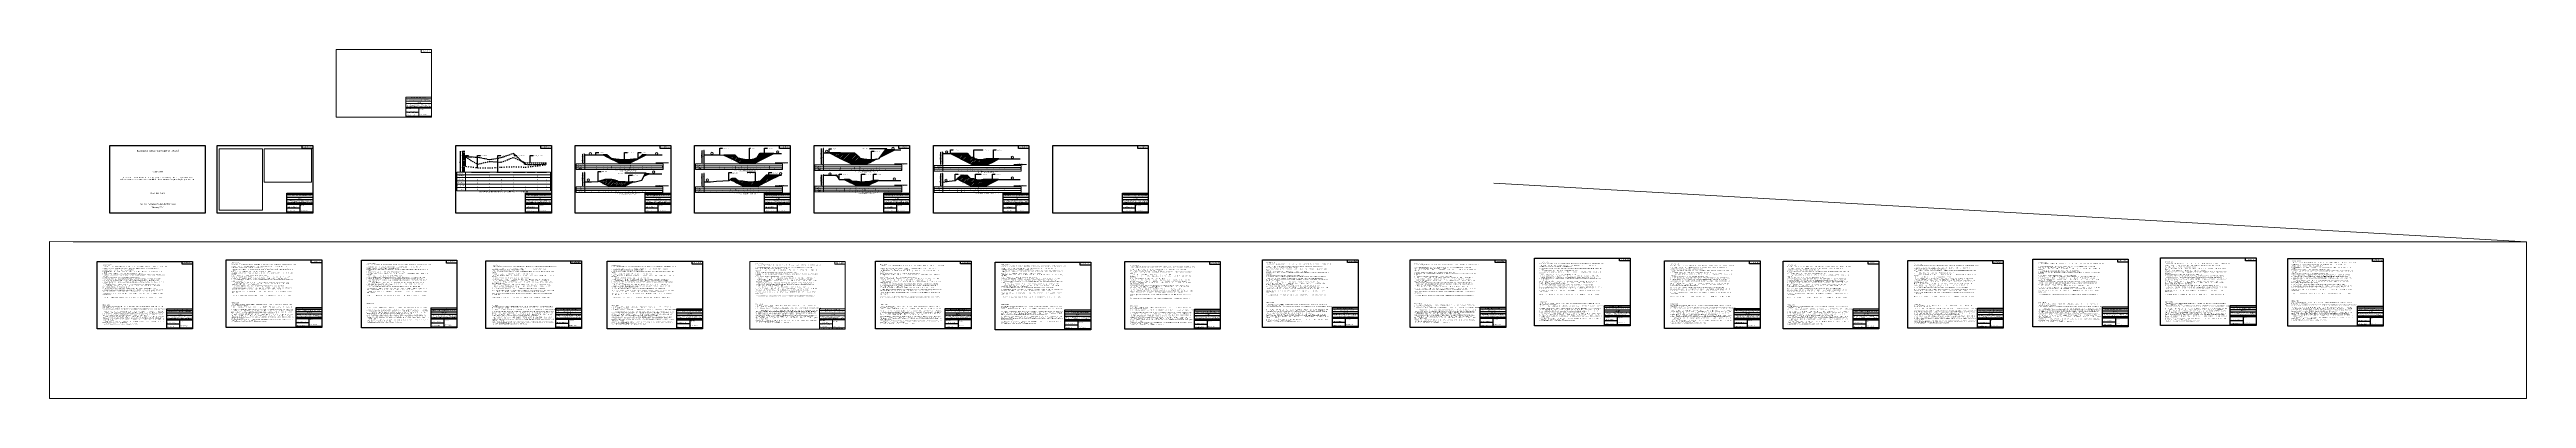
# Model space of a CAD drawing. Header units: inches. Extents: x 85948 to 293477, y -21150 to 8018.
import ezdxf

# ---------------------------------------------------------------- set-up
doc = ezdxf.new("R2010")
doc.units = ezdxf.units.IN
doc.header["$LTSCALE"] = 7
doc.header["$MEASUREMENT"] = 0
for name, pattern in [('ACAD_ISO03W100', [30, 12, -18]), ('ACAD_ISO04W100', [30, 24, -3, 0, -3]), ('ACAD_ISO14W100', [24, 12, -3, 0, -3, 0, -3, 0, -3]), ('CENTER', [2, 1.25, -0.25, 0.25, -0.25])]:
    doc.linetypes.add(name, pattern=pattern)
for name, color, linetype, lineweight in [('Cross section Data Border', 7, 'Continuous', 9), ('Cross Section Labels', 7, 'Continuous', 9), ('Design Bed Level Long Section', 7, 'CENTER', 25), ('Existing Bed Level for Long Section', 7, 'ACAD_ISO03W100', 25), ('Existing Left Bank of Long section', 7, 'ACAD_ISO04W100', 25), ('Existing Right Bank of Long Section', 7, 'ACAD_ISO14W100', 25), ('Existing_Bed_Level for Xsection', 7, 'Continuous', 25), ('Long Section Border', 7, 'Continuous', 9), ('Long Section Labels', 7, 'Continuous', 9), ('Vscale for Long Section', 7, 'Continuous', 9)]:
    doc.layers.add(name, color=color, linetype=linetype, lineweight=lineweight)
doc.styles.get("Standard").update_dxf_attribs({"font": 'arial.ttf'})
doc.dimstyles.get("Standard").update_dxf_attribs({"dimtxt": 0.18, "dimasz": 0.18, "dimexe": 0.18, "dimexo": 0.0625, "dimgap": 0.09, "dimtad": 0, "dimtih": 1, "dimtoh": 1, "dimdec": 4, "dimzin": 0, "dimdsep": 46, "dimtxsty": 'Standard', "dimcen": 0.09, "dimadec": 0, "dimazin": 0, "dimtfac": 1, "dimtdec": 4, "dimtofl": 0, "dimtmove": 0, "dimatfit": 3, "dimfxl": 1, "dimtolj": 1, "dimtzin": 0, "dimarcsym": 0})
picture_1 = doc.add_image_def('image1.png', size_in_pixel=(4960, 3507))
picture_2 = doc.add_image_def('image2.png', size_in_pixel=(3507, 4960))

msp = doc.modelspace()

# ---------------------------------------------------------------- hatches: boundary and pattern name
at = {"layer": 'Existing_Bed_Level for Xsection'}
h = msp.add_hatch(dxfattribs=at)
h.set_pattern_fill('ANSI31', color=256, scale=555, style=0)
h.paths.add_polyline_path([(132338, -789), (132650, -945), (133003, -1121), (133020, -1130), (133390, -1315), (133668, -1453), (133760, -1453), (134130, -1453), (134500, -1453), (134592, -1453), (134870, -1315), (135240, -1130), (135271, -1114), (135610, -945), (135949, -775), (135610, -776), (135271, -1077), (135240, -1104), (134870, -1142), (134592, -1176), (134500, -1187), (134130, -1196), (133760, -1186), (133668, -1174), (133390, -1139), (133020, -1088), (133003, -1074), (132650, -789)])
h = msp.add_hatch(dxfattribs=at)
h.set_pattern_fill('ANSI31', color=256, scale=777, style=0)
h.paths.add_polyline_path([(142457, -795), (143118, -1125), (143390, -1261), (143649, -1391), (143778, -1456), (143908, -1456), (144167, -1456), (144426, -1456), (144685, -1456), (144944, -1456), (145074, -1456), (145203, -1391), (145462, -1261), (145859, -1063), (146239, -873), (146644, -670), (146239, -670), (145859, -671), (145462, -671), (145203, -1068), (145074, -1100), (144944, -1131), (144685, -1186), (144426, -1196), (144167, -1185), (143908, -1121), (143778, -1097), (143649, -1073), (143390, -797), (143118, -797)])
h = msp.add_hatch(dxfattribs=at)
h.set_pattern_fill('ANSI31', color=256, scale=777, style=0)
h.paths.add_polyline_path([(151303, -626), (152095, -1022), (152217, -1083), (153131, -1540), (153390, -1540), (153778, -1540), (153908, -1540), (154167, -1540), (154426, -1540), (154685, -1410), (154828, -1339), (154944, -1281), (155203, -1151), (155230, -1138), (155203, -1144), (154944, -1186), (154828, -1190), (154685, -1196), (154426, -1185), (154167, -1147), (153908, -1086), (153778, -972), (153390, -629), (153131, -628), (152217, -626), (152095, -626)])
h = msp.add_hatch(dxfattribs=at)
h.set_pattern_fill('ANSI31', color=256, scale=777, style=0)
h.paths.add_polyline_path([(155531, -987), (155980, -763), (156768, -369), (155980, -370)])
h = msp.add_hatch(dxfattribs=at)
h.set_pattern_fill('ANSI31', color=256, scale=777, style=0)
h.paths.add_polyline_path([(161428, -674), (162095, -1007), (162344, -1132), (162872, -1396), (163131, -1525), (163260, -1590), (163390, -1590), (163520, -1590), (163649, -1590), (163778, -1590), (163908, -1590), (164038, -1590), (164167, -1590), (164296, -1590), (164426, -1590), (164556, -1590), (165027, -1355), (165498, -1119), (165027, -1119), (164556, -1120), (164426, -1120), (164296, -1147), (164167, -1173), (164038, -1188), (163908, -1196), (163778, -1190), (163649, -1157), (163520, -1144), (163390, -1016), (163260, -1017), (163131, -1018), (162872, -677), (162344, -675), (162095, -674)])
h = msp.add_hatch(dxfattribs=at)
h.set_pattern_fill('ANSI31', color=256, scale=843, style=0)
h.paths.add_polyline_path([(132002, -2981), (132385, -3172), (132486, -3222), (132767, -3363), (133048, -3363), (133329, -3363), (133470, -3363), (133610, -3363), (134172, -3363), (134453, -3222), (134490, -3204), (134734, -3082), (134808, -3045), (134734, -3049), (134490, -3062), (134453, -3064), (134172, -3050), (133610, -3036), (133470, -2968), (133329, -2901), (133048, -2839), (132767, -2838), (132486, -2838), (132385, -2868)])
h = msp.add_hatch(dxfattribs=at)
h.set_pattern_fill('ANSI31', color=256, scale=843, style=0)
h.paths.add_polyline_path([(135748, -2575), (135858, -2520), (136179, -2359), (135858, -2360)])
h = msp.add_hatch(dxfattribs=at)
h.set_pattern_fill('ANSI31', color=256, scale=777, style=0)
h.paths.add_polyline_path([(142989, -2851), (143131, -2922), (143390, -3052), (143513, -3113), (143649, -3181), (144038, -3375), (144167, -3375), (144426, -3375), (144685, -3375), (144944, -3375), (145332, -3375), (145462, -3311), (145980, -3052), (146228, -2927), (147124, -2479), (146228, -2480), (145980, -2480), (145462, -3004), (145332, -3015), (144944, -3049), (144685, -3064), (144426, -3052), (144167, -3005), (144038, -2990), (143649, -2947), (143513, -2852), (143390, -2765), (143131, -2767)])
h = msp.add_hatch(dxfattribs=at)
h.set_pattern_fill('ANSI31', color=256, scale=648, style=0)
h.paths.add_polyline_path([(151822, -2487), (151880, -2516), (151906, -2529), (151880, -2487)])
h = msp.add_hatch(dxfattribs=at)
h.set_pattern_fill('ANSI31', color=256, scale=648, style=0)
h.paths.add_polyline_path([(152523, -2838), (152960, -3056), (153012, -3082), (153176, -3164), (153500, -3326), (153608, -3326), (153824, -3326), (154040, -3326), (154256, -3326), (154580, -3326), (154688, -3272), (154904, -3164), (154988, -3122), (155120, -3056), (155397, -2917), (155120, -2918), (154988, -2940), (154904, -2955), (154688, -3021), (154580, -3028), (154256, -3052), (154040, -3064), (153824, -3053), (153608, -3021), (153500, -3009), (153176, -2974), (153012, -2871), (152960, -2838)])
h = msp.add_hatch(dxfattribs=at)
h.set_pattern_fill('ANSI31', color=256, scale=777, style=0)
h.paths.add_polyline_path([(161990, -2795), (162354, -2977), (162561, -3081), (162872, -3236), (163131, -3366), (163390, -3366), (163520, -3366), (163649, -3366), (163778, -3366), (163908, -3366), (164038, -3366), (164167, -3366), (164426, -3366), (164943, -3107), (165459, -2849), (164943, -2850), (164426, -2850), (164167, -2850), (164038, -2869), (163908, -2886), (163778, -2890), (163649, -2883), (163520, -2851), (163390, -2790), (163131, -2787), (162872, -2502), (162561, -2500), (162354, -2499)])

# ---------------------------------------------------------------- linework, layer by layer
for points in [[(91000, 0), (99000, 0), (99000, -5656), (91000, -5656)], [(100000, 0), (108000, 0), (108000, -5656), (100000, -5656)], [(107120, 0), (108000, 0), (108000, -240), (107120, -240)], [(120000, 0), (128000, 0), (128000, -5656), (120000, -5656)], [(127120, 0), (128000, 0), (128000, -240), (127120, -240)], [(130000, 0), (138000, 0), (138000, -5656), (130000, -5656)], [(137120, 0), (138000, 0), (138000, -240), (137120, -240)], [(140000, 0), (148000, 0), (148000, -5656), (140000, -5656)], [(147120, 0), (148000, 0), (148000, -240), (147120, -240)], [(150000, 0), (158000, 0), (158000, -5656), (150000, -5656)], [(157120, 0), (158000, 0), (158000, -240), (157120, -240)], [(160000, 0), (168000, 0), (168000, -5656), (160000, -5656)], [(167120, 0), (168000, 0), (168000, -240), (167120, -240)], [(170000, 0), (178000, 0), (178000, -5656), (170000, -5656)], [(177120, 0), (178000, 0), (178000, -240), (177120, -240)], [(89931, -9689), (97931, -9689), (97931, -15345), (89931, -15345)], [(97051, -9689), (97931, -9689), (97931, -9929), (97051, -9929)], [(100759, -9570), (108759, -9570), (108759, -15226), (100759, -15226)], [(107879, -9570), (108759, -9570), (108759, -9810), (107879, -9810)], [(112074, -9601), (120074, -9601), (120074, -15257), (112074, -15257)], [(119194, -9601), (120074, -9601), (120074, -9841), (119194, -9841)], [(122516, -9637), (130516, -9637), (130516, -15293), (122516, -15293)], [(129636, -9637), (130516, -9637), (130516, -9877), (129636, -9877)], [(132663, -9673), (140663, -9673), (140663, -15329), (132663, -15329)], [(139783, -9673), (140663, -9673), (140663, -9913), (139783, -9913)], [(155159, -9668), (163159, -9668), (163159, -15324), (155159, -15324)], [(162279, -9668), (163159, -9668), (163159, -9908), (162279, -9908)], [(165182, -9765), (173182, -9765), (173182, -15421), (165182, -15421)], [(172302, -9765), (173182, -9765), (173182, -10005), (172302, -10005)], [(176031, -9710), (184031, -9710), (184031, -15366), (176031, -15366)], [(183151, -9710), (184031, -9710), (184031, -9950), (183151, -9950)], [(187587, -9553), (195587, -9553), (195587, -15209), (187587, -15209)], [(194707, -9553), (195587, -9553), (195587, -9793), (194707, -9793)], [(199960, -9553), (207960, -9553), (207960, -15209), (199960, -15209)], [(207080, -9553), (207960, -9553), (207960, -9793), (207080, -9793)], [(210379, -9420), (218379, -9420), (218379, -15076), (210379, -15076)], [(217499, -9420), (218379, -9420), (218379, -9660), (217499, -9660)], [(221268, -9644), (229268, -9644), (229268, -15300), (221268, -15300)], [(228388, -9644), (229268, -9644), (229268, -9884), (228388, -9884)], [(231213, -9681), (239213, -9681), (239213, -15337), (231213, -15337)], [(238333, -9681), (239213, -9681), (239213, -9921), (238333, -9921)], [(241637, -9625), (249637, -9625), (249637, -15281), (241637, -15281)], [(248757, -9625), (249637, -9625), (249637, -9865), (248757, -9865)], [(252117, -9513), (260117, -9513), (260117, -15169), (252117, -15169)], [(259237, -9513), (260117, -9513), (260117, -9753), (259237, -9753)], [(262822, -9401), (270822, -9401), (270822, -15057), (262822, -15057)], [(269942, -9401), (270822, -9401), (270822, -9641), (269942, -9641)], [(273470, -9457), (281470, -9457), (281470, -15113), (273470, -15113)], [(280590, -9457), (281470, -9457), (281470, -9697), (280590, -9697)]]:
    msp.add_lwpolyline(points, close=True)
for points in [[(105840, -5656), (105840, -3976), (108000, -3976)], [(105840, -4112), (108000, -4112)], [(125840, -5656), (125840, -3976), (128000, -3976)], [(125840, -4112), (128000, -4112)], [(135840, -5656), (135840, -3976), (138000, -3976)], [(135840, -4112), (138000, -4112)], [(145840, -5656), (145840, -3976), (148000, -3976)], [(145840, -4112), (148000, -4112)], [(155840, -5656), (155840, -3976), (158000, -3976)], [(155840, -4112), (158000, -4112)], [(165840, -5656), (165840, -3976), (168000, -3976)], [(165840, -4112), (168000, -4112)], [(175840, -5656), (175840, -3976), (178000, -3976)], [(175840, -4112), (178000, -4112)], [(105840, -4320), (108000, -4320)], [(105840, -4504), (108000, -4504)], [(105840, -4800), (108000, -4800)], [(105840, -4896), (108000, -4896)], [(105840, -5224), (106920, -5224)], [(105840, -5552), (108000, -5552)], [(106640, -5552), (106640, -5656)], [(106920, -4896), (106920, -5552)], [(125840, -4320), (128000, -4320)], [(125840, -4504), (128000, -4504)], [(125840, -4800), (128000, -4800)], [(125840, -4896), (128000, -4896)], [(125840, -5224), (126920, -5224)], [(125840, -5552), (128000, -5552)], [(126640, -5552), (126640, -5656)], [(126920, -4896), (126920, -5552)], [(135840, -4320), (138000, -4320)], [(135840, -4504), (138000, -4504)], [(135840, -4800), (138000, -4800)], [(135840, -4896), (138000, -4896)], [(135840, -5224), (136920, -5224)], [(135840, -5552), (138000, -5552)], [(136640, -5552), (136640, -5656)], [(136920, -4896), (136920, -5552)], [(145840, -4320), (148000, -4320)], [(145840, -4504), (148000, -4504)], [(145840, -4800), (148000, -4800)], [(145840, -4896), (148000, -4896)], [(145840, -5224), (146920, -5224)], [(145840, -5552), (148000, -5552)], [(146640, -5552), (146640, -5656)], [(146920, -4896), (146920, -5552)], [(155840, -4320), (158000, -4320)], [(155840, -4504), (158000, -4504)], [(155840, -4800), (158000, -4800)], [(155840, -4896), (158000, -4896)], [(155840, -5224), (156920, -5224)], [(155840, -5552), (158000, -5552)], [(156640, -5552), (156640, -5656)], [(156920, -4896), (156920, -5552)], [(165840, -4320), (168000, -4320)], [(165840, -4504), (168000, -4504)], [(165840, -4800), (168000, -4800)], [(165840, -4896), (168000, -4896)], [(165840, -5224), (166920, -5224)], [(165840, -5552), (168000, -5552)], [(166640, -5552), (166640, -5656)], [(166920, -4896), (166920, -5552)], [(175840, -4320), (178000, -4320)], [(175840, -4504), (178000, -4504)], [(175840, -4800), (178000, -4800)], [(175840, -4896), (178000, -4896)], [(175840, -5224), (176920, -5224)], [(175840, -5552), (178000, -5552)], [(176640, -5552), (176640, -5656)], [(176920, -4896), (176920, -5552)], [(95771, -15345), (95771, -13665), (97931, -13665)], [(95771, -13801), (97931, -13801)], [(95771, -14009), (97931, -14009)], [(95771, -14193), (97931, -14193)], [(95771, -14489), (97931, -14489)], [(106599, -15226), (106599, -13546), (108759, -13546)], [(106599, -13682), (108759, -13682)], [(106599, -13890), (108759, -13890)], [(106599, -14074), (108759, -14074)], [(106599, -14370), (108759, -14370)], [(106599, -14466), (108759, -14466)], [(107679, -14466), (107679, -15122)], [(117914, -15257), (117914, -13577), (120074, -13577)], [(117914, -13713), (120074, -13713)], [(117914, -13921), (120074, -13921)], [(117914, -14105), (120074, -14105)], [(117914, -14401), (120074, -14401)], [(117914, -14497), (120074, -14497)], [(118994, -14497), (118994, -15153)], [(128356, -15293), (128356, -13613), (130516, -13613)], [(128356, -13749), (130516, -13749)], [(128356, -13957), (130516, -13957)], [(128356, -14141), (130516, -14141)], [(128356, -14437), (130516, -14437)], [(138503, -15329), (138503, -13649), (140663, -13649)], [(138503, -13785), (140663, -13785)], [(138503, -13993), (140663, -13993)], [(138503, -14177), (140663, -14177)], [(138503, -14473), (140663, -14473)], [(160999, -15324), (160999, -13644), (163159, -13644)], [(160999, -13780), (163159, -13780)], [(160999, -13988), (163159, -13988)], [(160999, -14172), (163159, -14172)], [(160999, -14468), (163159, -14468)], [(171022, -15421), (171022, -13741), (173182, -13741)], [(171022, -13877), (173182, -13877)], [(171022, -14085), (173182, -14085)], [(171022, -14269), (173182, -14269)], [(181871, -15366), (181871, -13686), (184031, -13686)], [(181871, -13822), (184031, -13822)], [(181871, -14030), (184031, -14030)], [(181871, -14214), (184031, -14214)], [(181871, -14510), (184031, -14510)], [(193427, -15209), (193427, -13529), (195587, -13529)], [(193427, -13665), (195587, -13665)], [(193427, -13873), (195587, -13873)], [(193427, -14057), (195587, -14057)], [(193427, -14353), (195587, -14353)], [(193427, -14449), (195587, -14449)], [(194507, -14449), (194507, -15105)], [(205800, -15209), (205800, -13529), (207960, -13529)], [(205800, -13665), (207960, -13665)], [(205800, -13873), (207960, -13873)], [(205800, -14057), (207960, -14057)], [(205800, -14353), (207960, -14353)], [(205800, -14449), (207960, -14449)], [(206880, -14449), (206880, -15105)], [(216219, -15076), (216219, -13396), (218379, -13396)], [(216219, -13532), (218379, -13532)], [(216219, -13740), (218379, -13740)], [(216219, -13924), (218379, -13924)], [(216219, -14220), (218379, -14220)], [(216219, -14316), (218379, -14316)], [(217299, -14316), (217299, -14972)], [(227108, -15300), (227108, -13620), (229268, -13620)], [(227108, -13756), (229268, -13756)], [(227108, -13964), (229268, -13964)], [(227108, -14148), (229268, -14148)], [(227108, -14444), (229268, -14444)], [(237053, -15337), (237053, -13657), (239213, -13657)], [(237053, -13793), (239213, -13793)], [(237053, -14001), (239213, -14001)], [(237053, -14185), (239213, -14185)], [(237053, -14481), (239213, -14481)], [(247477, -15281), (247477, -13601), (249637, -13601)], [(247477, -13737), (249637, -13737)], [(247477, -13945), (249637, -13945)], [(247477, -14129), (249637, -14129)], [(247477, -14425), (249637, -14425)], [(247477, -14521), (249637, -14521)], [(248557, -14521), (248557, -15177)], [(257957, -15169), (257957, -13489), (260117, -13489)], [(257957, -13625), (260117, -13625)], [(257957, -13833), (260117, -13833)], [(257957, -14017), (260117, -14017)], [(257957, -14313), (260117, -14313)], [(257957, -14409), (260117, -14409)], [(259037, -14409), (259037, -15065)], [(268662, -15057), (268662, -13377), (270822, -13377)], [(268662, -13513), (270822, -13513)], [(268662, -13721), (270822, -13721)], [(268662, -13905), (270822, -13905)], [(268662, -14201), (270822, -14201)], [(268662, -14297), (270822, -14297)], [(269742, -14297), (269742, -14953)], [(279310, -15113), (279310, -13433), (281470, -13433)], [(279310, -13569), (281470, -13569)], [(279310, -13777), (281470, -13777)], [(279310, -13961), (281470, -13961)], [(279310, -14257), (281470, -14257)], [(279310, -14353), (281470, -14353)], [(280390, -14353), (280390, -15009)], [(95771, -14585), (97931, -14585)], [(95771, -14913), (96851, -14913)], [(95771, -15241), (97931, -15241)], [(96571, -15241), (96571, -15345)], [(96851, -14585), (96851, -15241)], [(106599, -14794), (107679, -14794)], [(106599, -15122), (108759, -15122)], [(107399, -15122), (107399, -15226)], [(117914, -14825), (118994, -14825)], [(117914, -15153), (120074, -15153)], [(118714, -15153), (118714, -15257)], [(128356, -14533), (130516, -14533)], [(128356, -14861), (129436, -14861)], [(128356, -15189), (130516, -15189)], [(129156, -15189), (129156, -15293)], [(129436, -14533), (129436, -15189)], [(138503, -14569), (140663, -14569)], [(138503, -14897), (139583, -14897)], [(138503, -15225), (140663, -15225)], [(139303, -15225), (139303, -15329)], [(139583, -14569), (139583, -15225)], [(160999, -14564), (163159, -14564)], [(160999, -14892), (162079, -14892)], [(160999, -15220), (163159, -15220)], [(161799, -15220), (161799, -15324)], [(162079, -14564), (162079, -15220)], [(171022, -14565), (173182, -14565)], [(171022, -14661), (173182, -14661)], [(171022, -14989), (172102, -14989)], [(171022, -15317), (173182, -15317)], [(171822, -15317), (171822, -15421)], [(172102, -14661), (172102, -15317)], [(181871, -14606), (184031, -14606)], [(181871, -14934), (182951, -14934)], [(181871, -15262), (184031, -15262)], [(182671, -15262), (182671, -15366)], [(182951, -14606), (182951, -15262)], [(193427, -14777), (194507, -14777)], [(193427, -15105), (195587, -15105)], [(194227, -15105), (194227, -15209)], [(205800, -14777), (206880, -14777)], [(205800, -15105), (207960, -15105)], [(206600, -15105), (206600, -15209)], [(216219, -14644), (217299, -14644)], [(216219, -14972), (218379, -14972)], [(217019, -14972), (217019, -15076)], [(227108, -14540), (229268, -14540)], [(227108, -14868), (228188, -14868)], [(227108, -15196), (229268, -15196)], [(227908, -15196), (227908, -15300)], [(228188, -14540), (228188, -15196)], [(237053, -14577), (239213, -14577)], [(237053, -14905), (238133, -14905)], [(237053, -15233), (239213, -15233)], [(237853, -15233), (237853, -15337)], [(238133, -14577), (238133, -15233)], [(247477, -14849), (248557, -14849)], [(247477, -15177), (249637, -15177)], [(248277, -15177), (248277, -15281)], [(257957, -14737), (259037, -14737)], [(257957, -15065), (260117, -15065)], [(258757, -15065), (258757, -15169)], [(268662, -14625), (269742, -14625)], [(268662, -14953), (270822, -14953)], [(269462, -14953), (269462, -15057)], [(279310, -14681), (280390, -14681)], [(279310, -15009), (281470, -15009)], [(280110, -15009), (280110, -15113)]]:
    msp.add_lwpolyline(points)
at = {"layer": 'Cross section Data Border'}
for points in [[(130080, -1539), (137355, -1539), (137355, -2019), (130080, -2019)], [(140080, -1541), (147355, -1541), (147355, -2021), (140080, -2021)], [(150080, -1623), (157355, -1623), (157355, -2103), (150080, -2103)], [(160080, -1670), (167355, -1670), (167355, -2150), (160080, -2150)], [(130080, -3451), (137343, -3451), (137343, -3931), (130080, -3931)], [(140080, -3460), (147355, -3460), (147355, -3940), (140080, -3940)], [(150080, -3408), (157360, -3408), (157360, -3888), (150080, -3888)], [(160080, -3446), (167355, -3446), (167355, -3926), (160080, -3926)]]:
    msp.add_lwpolyline(points, close=True, dxfattribs=at)
for points in [[(130080, -1699), (137355, -1699)], [(130080, -1859), (137355, -1859)], [(130800, -1539), (130800, -2019)], [(140080, -1701), (147355, -1701)], [(140080, -1861), (147355, -1861)], [(140800, -1541), (140800, -2021)], [(150080, -1783), (157355, -1783)], [(150080, -1943), (157355, -1943)], [(150800, -1623), (150800, -2103)], [(160080, -1830), (167355, -1830)], [(160080, -1990), (167355, -1990)], [(160800, -1670), (160800, -2150)], [(130080, -3611), (137343, -3611)], [(130080, -3771), (137343, -3771)], [(130800, -3451), (130800, -3931)], [(140080, -3620), (147355, -3620)], [(140080, -3780), (147355, -3780)], [(140800, -3460), (140800, -3940)], [(150080, -3568), (157360, -3568)], [(150080, -3728), (157360, -3728)], [(150800, -3408), (150800, -3888)], [(160080, -3606), (167355, -3606)], [(160080, -3766), (167355, -3766)], [(160800, -3446), (160800, -3926)]]:
    msp.add_lwpolyline(points, dxfattribs=at)
at = {"layer": 'Cross Section Labels'}
for p, q in [((206958, -3153), (293477, -8070)), ((85948, -21150), (85948, -8019)), ((85948, -8019), (87937, -8070)), ((87937, -8070), (293477, -8070)), ((293477, -8070), (293477, -21150)), ((293477, -21150), (85948, -21150))]:
    msp.add_line(p, q, dxfattribs=at)
for points in [[(109958, 8018), (117958, 8018), (117958, 2362), (109958, 2362)], [(117078, 8018), (117958, 8018), (117958, 7778), (117078, 7778)], [(144617, -9696), (152617, -9696), (152617, -15352), (144617, -15352)], [(151737, -9696), (152617, -9696), (152617, -9936), (151737, -9936)]]:
    msp.add_lwpolyline(points, close=True, dxfattribs=at)
for points in [[(115798, 2362), (115798, 4042), (117958, 4042)], [(115798, 3906), (117958, 3906)], [(115798, 3698), (117958, 3698)], [(115798, 3514), (117958, 3514)], [(115798, 3218), (117958, 3218)], [(115798, 3122), (117958, 3122)], [(115798, 2794), (116878, 2794)], [(115798, 2466), (117958, 2466)], [(116598, 2466), (116598, 2362)], [(116878, 3122), (116878, 2466)], [(136739, -1453), (137811, -1453)], [(146739, -1456), (147811, -1456)], [(156739, -1540), (157811, -1540)], [(166739, -1590), (167811, -1590)], [(136727, -3363), (137799, -3363)], [(146739, -3375), (147811, -3375)], [(156744, -3326), (157816, -3326)], [(166739, -3366), (167811, -3366)], [(150457, -15352), (150457, -13672), (152617, -13672)], [(150457, -13808), (152617, -13808)], [(150457, -14016), (152617, -14016)], [(150457, -14200), (152617, -14200)], [(150457, -14496), (152617, -14496)], [(150457, -14592), (152617, -14592)], [(150457, -14920), (151537, -14920)], [(150457, -15248), (152617, -15248)], [(151257, -15248), (151257, -15352)], [(151537, -14592), (151537, -15248)]]:
    msp.add_lwpolyline(points, dxfattribs=at)
for centre in [(131262, -695), (136812, -681), (141448, -663), (146959, -541), (151051, -496), (156628, -240), (161114, -544), (166628, -987), (131081, -2893), (136560, -2218), (141059, -2898), (147200, -2350), (151340, -2379), (156740, -2807), (161059, -2901), (166628, -2719)]:
    msp.add_circle(centre, 96, dxfattribs=at)
at = {"layer": 'Design Bed Level Long Section'}
msp.add_lwpolyline([(120800, -2229), (121800, -2229), (122800, -2233), (123800, -2233), (124800, -2236), (125800, -2236), (126800, -2240), (127580, -2240)], dxfattribs=at)
at = {"layer": 'Existing Bed Level for Long Section'}
msp.add_lwpolyline([(120800, -1740), (121800, -1855), (122800, -1880), (123800, -1810), (124800, -1769), (125800, -1810), (126800, -1704), (127580, -1594)], dxfattribs=at)
at = {"layer": 'Existing Left Bank of Long section'}
msp.add_lwpolyline([(120800, -941), (121800, -973), (122800, -1166), (123800, -1017), (124800, -646), (125800, -1572), (126800, -1601), (127580, -1539)], dxfattribs=at)
at = {"layer": 'Existing Right Bank of Long Section'}
msp.add_lwpolyline([(120800, -965), (121800, -1573), (122800, -1333), (123800, -1404), (124800, -998), (125800, -1442), (126800, -1460), (127580, -1458)], dxfattribs=at)
at = {"layer": 'Existing_Bed_Level for Xsection'}
for points in [[(130800, -719), (130760, -719)], [(130800, -904), (130760, -904)], [(130800, -1089), (130760, -1089)], [(130800, -1274), (130760, -1274)], [(130800, -1459), (130760, -1459)], [(130800, -765), (130776, -765)], [(130800, -811), (130776, -811)], [(130800, -858), (130776, -858)], [(130800, -950), (130776, -950)], [(130800, -996), (130776, -996)], [(130800, -1043), (130776, -1043)], [(130800, -1135), (130776, -1135)], [(130800, -1181), (130776, -1181)], [(130800, -1228), (130776, -1228)], [(130800, -1320), (130776, -1320)], [(130800, -1366), (130776, -1366)], [(130800, -1413), (130776, -1413)], [(130800, -1459), (130800, -1274), (130800, -1089), (130800, -904), (130800, -719)], [(130800, -787), (131725, -788), (132338, -789), (132650, -789), (133003, -1074), (133020, -1088), (133390, -1139), (133668, -1174), (133668, -1174), (133760, -1186), (134130, -1196), (134130, -1196), (134500, -1187), (134592, -1176), (134592, -1176), (134870, -1142), (135240, -1104), (135271, -1077), (135610, -776), (135949, -775), (136350, -774), (137275, -773)], [(140800, -425), (140760, -425)], [(140800, -684), (140760, -684)], [(140800, -943), (140760, -943)], [(140800, -1202), (140760, -1202)], [(140800, -1461), (140760, -1461)], [(140800, -489), (140776, -489)], [(140800, -554), (140776, -554)], [(140800, -619), (140776, -619)], [(140800, -748), (140776, -748)], [(140800, -813), (140776, -813)], [(140800, -878), (140776, -878)], [(140800, -1007), (140776, -1007)], [(140800, -1072), (140776, -1072)], [(140800, -1137), (140776, -1137)], [(140800, -1266), (140776, -1266)], [(140800, -1331), (140776, -1331)], [(140800, -1396), (140776, -1396)], [(140800, -1461), (140800, -1202), (140800, -943), (140800, -684), (140800, -425)], [(140800, -792), (142095, -794), (142457, -795), (143118, -797), (143390, -797), (143649, -1073), (143778, -1097), (143778, -1097), (143908, -1121), (144167, -1185), (144426, -1196), (144426, -1196), (144685, -1186), (144944, -1131), (145074, -1100), (145074, -1100), (145203, -1068), (145462, -671), (145859, -671), (146239, -670), (146644, -670), (147275, -670)], [(150800, -248), (150760, -248)], [(150800, -507), (150760, -507)], [(150800, -766), (150760, -766)], [(150800, -1025), (150760, -1025)], [(150800, -1284), (150760, -1284)], [(150800, -1543), (150760, -1543)], [(150800, -312), (150776, -312)], [(150800, -377), (150776, -377)], [(150800, -442), (150776, -442)], [(150800, -571), (150776, -571)], [(150800, -636), (150776, -636)], [(150800, -701), (150776, -701)], [(150800, -830), (150776, -830)], [(150800, -895), (150776, -895)], [(150800, -960), (150776, -960)], [(150800, -1089), (150776, -1089)], [(150800, -1154), (150776, -1154)], [(150800, -1219), (150776, -1219)], [(150800, -1348), (150776, -1348)], [(150800, -1413), (150776, -1413)], [(150800, -1478), (150776, -1478)], [(150800, -1543), (150800, -1284), (150800, -1025), (150800, -766), (150800, -507), (150800, -248)], [(150800, -626), (151303, -626), (152095, -626), (152217, -626), (153131, -628), (153131, -628), (153390, -629), (153778, -972), (153778, -972), (153908, -1086), (154167, -1147), (154426, -1185), (154426, -1185), (154685, -1196), (154828, -1190), (154944, -1186), (155203, -1144), (155230, -1138), (155462, -1082), (155980, -370), (157275, -368)], [(160800, -554), (160760, -554)], [(160800, -813), (160760, -813)], [(160800, -1072), (160760, -1072)], [(160800, -1331), (160760, -1331)], [(160800, -1590), (160760, -1590)], [(160800, -619), (160776, -619)], [(160800, -684), (160776, -684)], [(160800, -748), (160776, -748)], [(160800, -878), (160776, -878)], [(160800, -943), (160776, -943)], [(160800, -1007), (160776, -1007)], [(160800, -1137), (160776, -1137)], [(160800, -1202), (160776, -1202)], [(160800, -1266), (160776, -1266)], [(160800, -1396), (160776, -1396)], [(160800, -1461), (160776, -1461)], [(160800, -1525), (160776, -1525)], [(160800, -1590), (160800, -1331), (160800, -1072), (160800, -813), (160800, -554)], [(160800, -673), (161428, -674), (162095, -674), (162344, -675), (162872, -677), (163131, -1018), (163260, -1017), (163260, -1017), (163390, -1016), (163520, -1144), (163649, -1157), (163778, -1190), (163908, -1196), (163908, -1196), (164038, -1188), (164167, -1173), (164296, -1147), (164426, -1120), (164556, -1120), (164556, -1120), (165027, -1119), (165498, -1119), (165980, -1119), (167275, -1115)], [(130800, -2247), (130760, -2247)], [(130800, -2528), (130760, -2528)], [(130800, -2809), (130760, -2809)], [(130800, -3090), (130760, -3090)], [(130800, -3371), (130760, -3371)], [(130800, -2318), (130776, -2318)], [(130800, -2388), (130776, -2388)], [(130800, -2458), (130776, -2458)], [(130800, -2599), (130776, -2599)], [(130800, -2669), (130776, -2669)], [(130800, -2739), (130776, -2739)], [(130800, -2880), (130776, -2880)], [(130800, -2950), (130776, -2950)], [(130800, -3020), (130776, -3020)], [(130800, -3161), (130776, -3161)], [(130800, -3231), (130776, -3231)], [(130800, -3301), (130776, -3301)], [(130800, -3371), (130800, -3090), (130800, -2809), (130800, -2528), (130800, -2247)], [(130800, -3035), (131362, -3032), (131924, -3004), (132002, -2981), (132385, -2868), (132486, -2838), (132767, -2838), (132767, -2838), (133048, -2839), (133329, -2901), (133470, -2968), (133470, -2968), (133610, -3036), (134172, -3050), (134172, -3050), (134453, -3064), (134490, -3062), (134734, -3049), (134808, -3045), (135015, -3034), (135577, -2908), (135858, -2360), (137263, -2357)], [(140800, -2344), (140760, -2344)], [(140800, -2603), (140760, -2603)], [(140800, -2862), (140760, -2862)], [(140800, -3121), (140760, -3121)], [(140800, -3380), (140760, -3380)], [(140800, -2409), (140776, -2409)], [(140800, -2474), (140776, -2474)], [(140800, -2539), (140776, -2539)], [(140800, -2668), (140776, -2668)], [(140800, -2733), (140776, -2733)], [(140800, -2798), (140776, -2798)], [(140800, -2927), (140776, -2927)], [(140800, -2992), (140776, -2992)], [(140800, -3057), (140776, -3057)], [(140800, -3186), (140776, -3186)], [(140800, -3251), (140776, -3251)], [(140800, -3316), (140776, -3316)], [(140800, -3380), (140800, -3121), (140800, -2862), (140800, -2603), (140800, -2344)], [(140800, -3030), (141318, -3026), (141836, -2986), (142354, -2945), (142872, -2921), (142989, -2851), (143131, -2767), (143390, -2765), (143513, -2852), (143649, -2947), (144038, -2990), (144038, -2990), (144167, -3005), (144426, -3052), (144685, -3064), (144685, -3064), (144944, -3049), (145332, -3015), (145332, -3015), (145462, -3004), (145980, -2480), (146228, -2480), (147124, -2479), (147275, -2479)], [(150800, -2464), (150760, -2464)], [(150800, -2680), (150760, -2680)], [(150800, -2896), (150760, -2896)], [(150800, -3112), (150760, -3112)], [(150800, -3328), (150760, -3328)], [(150800, -2518), (150776, -2518)], [(150800, -2572), (150776, -2572)], [(150800, -2626), (150776, -2626)], [(150800, -2734), (150776, -2734)], [(150800, -2788), (150776, -2788)], [(150800, -2842), (150776, -2842)], [(150800, -2950), (150776, -2950)], [(150800, -3004), (150776, -3004)], [(150800, -3058), (150776, -3058)], [(150800, -3166), (150776, -3166)], [(150800, -3220), (150776, -3220)], [(150800, -3274), (150776, -3274)], [(150800, -3328), (150800, -3112), (150800, -2896), (150800, -2680), (150800, -2464)], [(150800, -2486), (151880, -2487), (152096, -2837), (152523, -2838), (152960, -2838), (153012, -2871), (153176, -2974), (153500, -3009), (153500, -3009), (153608, -3021), (153824, -3053), (154040, -3064), (154040, -3064), (154256, -3052), (154580, -3028), (154580, -3028), (154688, -3021), (154904, -2955), (154988, -2940), (155120, -2918), (155397, -2917), (156200, -2916), (157280, -2914)], [(160800, -2330), (160760, -2330)], [(160800, -2589), (160760, -2589)], [(160800, -2848), (160760, -2848)], [(160800, -3107), (160760, -3107)], [(160800, -3366), (160760, -3366)], [(160800, -2394), (160776, -2394)], [(160800, -2459), (160776, -2459)], [(160800, -2524), (160776, -2524)], [(160800, -2653), (160776, -2653)], [(160800, -2718), (160776, -2718)], [(160800, -2783), (160776, -2783)], [(160800, -2912), (160776, -2912)], [(160800, -2977), (160776, -2977)], [(160800, -3042), (160776, -3042)], [(160800, -3171), (160776, -3171)], [(160800, -3236), (160776, -3236)], [(160800, -3301), (160776, -3301)], [(160800, -3366), (160800, -3107), (160800, -2848), (160800, -2589), (160800, -2330)], [(160800, -3064), (161318, -2996), (161836, -2921), (161990, -2795), (162354, -2499), (162561, -2500), (162872, -2502), (163131, -2787), (163131, -2787), (163390, -2790), (163520, -2851), (163649, -2883), (163778, -2890), (163778, -2890), (163908, -2886), (164038, -2869), (164167, -2850), (164426, -2850), (164426, -2850), (164943, -2850), (165459, -2849), (165980, -2849), (167275, -2847)]]:
    msp.add_lwpolyline(points, dxfattribs=at)
for points in [[(132338, -789), (132338, -789), (132650, -945), (133003, -1121), (133020, -1130), (133390, -1315), (133668, -1453), (133668, -1453), (133760, -1453), (134130, -1453), (134130, -1453), (134500, -1453), (134592, -1453), (134592, -1453), (134870, -1315), (135240, -1130), (135271, -1114), (135610, -945), (135949, -775), (135949, -775), (135949, -775), (135610, -776), (135271, -1077), (135240, -1104), (134870, -1142), (134592, -1176), (134592, -1176), (134500, -1187), (134130, -1196), (134130, -1196), (133760, -1186), (133668, -1174), (133668, -1174), (133390, -1139), (133020, -1088), (133003, -1074), (132650, -789), (132338, -789)], [(142457, -795), (143118, -1125), (143390, -1261), (143649, -1391), (143778, -1456), (143778, -1456), (143908, -1456), (144167, -1456), (144426, -1456), (144426, -1456), (144685, -1456), (144944, -1456), (145074, -1456), (145074, -1456), (145203, -1391), (145462, -1261), (145859, -1063), (146239, -873), (146644, -670), (146239, -670), (145859, -671), (145462, -671), (145203, -1068), (145074, -1100), (145074, -1100), (144944, -1131), (144685, -1186), (144426, -1196), (144426, -1196), (144167, -1185), (143908, -1121), (143778, -1097), (143778, -1097), (143649, -1073), (143390, -797), (143118, -797)], [(151303, -626), (151303, -626), (152095, -1022), (152217, -1083), (153131, -1540), (153131, -1540), (153390, -1540), (153778, -1540), (153778, -1540), (153908, -1540), (154167, -1540), (154426, -1540), (154426, -1540), (154685, -1410), (154828, -1339), (154944, -1281), (155203, -1151), (155230, -1138), (155230, -1138), (155230, -1138), (155203, -1144), (154944, -1186), (154828, -1190), (154685, -1196), (154426, -1185), (154426, -1185), (154167, -1147), (153908, -1086), (153778, -972), (153778, -972), (153390, -629), (153131, -628), (153131, -628), (152217, -626), (152095, -626), (151303, -626)], [(155531, -987), (155980, -763), (156768, -369), (155980, -370)], [(161428, -674), (161428, -674), (162095, -1007), (162344, -1132), (162872, -1396), (163131, -1525), (163260, -1590), (163260, -1590), (163390, -1590), (163520, -1590), (163649, -1590), (163778, -1590), (163908, -1590), (163908, -1590), (164038, -1590), (164167, -1590), (164296, -1590), (164426, -1590), (164556, -1590), (164556, -1590), (165027, -1355), (165498, -1119), (165498, -1119), (165498, -1119), (165027, -1119), (164556, -1120), (164556, -1120), (164426, -1120), (164296, -1147), (164167, -1173), (164038, -1188), (163908, -1196), (163908, -1196), (163778, -1190), (163649, -1157), (163520, -1144), (163390, -1016), (163260, -1017), (163260, -1017), (163131, -1018), (162872, -677), (162344, -675), (162095, -674), (161428, -674)], [(132002, -2981), (132385, -3172), (132486, -3222), (132767, -3363), (132767, -3363), (133048, -3363), (133329, -3363), (133470, -3363), (133470, -3363), (133610, -3363), (134172, -3363), (134172, -3363), (134453, -3222), (134490, -3204), (134734, -3082), (134808, -3045), (134734, -3049), (134490, -3062), (134453, -3064), (134172, -3050), (134172, -3050), (133610, -3036), (133470, -2968), (133470, -2968), (133329, -2901), (133048, -2839), (132767, -2838), (132767, -2838), (132486, -2838), (132385, -2868)], [(135748, -2575), (135858, -2520), (136179, -2359), (135858, -2360)], [(142989, -2851), (142989, -2851), (143131, -2922), (143390, -3052), (143513, -3113), (143649, -3181), (144038, -3375), (144038, -3375), (144167, -3375), (144426, -3375), (144685, -3375), (144685, -3375), (144944, -3375), (145332, -3375), (145332, -3375), (145462, -3311), (145980, -3052), (146228, -2927), (147124, -2479), (147124, -2479), (147124, -2479), (146228, -2480), (145980, -2480), (145462, -3004), (145332, -3015), (145332, -3015), (144944, -3049), (144685, -3064), (144685, -3064), (144426, -3052), (144167, -3005), (144038, -2990), (144038, -2990), (143649, -2947), (143513, -2852), (143390, -2765), (143131, -2767), (142989, -2851)], [(151822, -2487), (151880, -2516), (151906, -2529), (151880, -2487)], [(152523, -2838), (152960, -3056), (153012, -3082), (153176, -3164), (153500, -3326), (153500, -3326), (153608, -3326), (153824, -3326), (154040, -3326), (154040, -3326), (154256, -3326), (154580, -3326), (154580, -3326), (154688, -3272), (154904, -3164), (154988, -3122), (155120, -3056), (155397, -2917), (155120, -2918), (154988, -2940), (154904, -2955), (154688, -3021), (154580, -3028), (154580, -3028), (154256, -3052), (154040, -3064), (154040, -3064), (153824, -3053), (153608, -3021), (153500, -3009), (153500, -3009), (153176, -2974), (153012, -2871), (152960, -2838)], [(161990, -2795), (161990, -2795), (162354, -2977), (162561, -3081), (162872, -3236), (163131, -3366), (163131, -3366), (163390, -3366), (163520, -3366), (163649, -3366), (163778, -3366), (163778, -3366), (163908, -3366), (164038, -3366), (164167, -3366), (164426, -3366), (164426, -3366), (164943, -3107), (165459, -2849), (164943, -2850), (164426, -2850), (164426, -2850), (164167, -2850), (164038, -2869), (163908, -2886), (163778, -2890), (163778, -2890), (163649, -2883), (163520, -2851), (163390, -2790), (163131, -2787), (163131, -2787), (162872, -2502), (162561, -2500), (162354, -2499), (161990, -2795)]]:
    msp.add_lwpolyline(points, close=True, dxfattribs=at)
at = {"layer": 'Long Section Border'}
msp.add_lwpolyline([(120080, -2240), (127920, -2240), (127920, -3800), (120080, -3800)], close=True, dxfattribs=at)
for points in [[(120080, -2440), (127920, -2440)], [(120080, -2680), (127920, -2680)], [(120080, -2960), (127920, -2960)], [(120080, -3240), (127920, -3240)], [(120080, -3520), (127920, -3520)], [(120800, -2240), (120800, -3800)]]:
    msp.add_lwpolyline(points, dxfattribs=at)
at = {"layer": 'Vscale for Long Section'}
for points in [[(120560, -2240), (120560, -1888), (120560, -1536), (120560, -1184), (120560, -832), (120560, -480)], [(120560, -480), (120736, -480)], [(120560, -568), (120752, -568)], [(120560, -656), (120752, -656)], [(120560, -744), (120752, -744)], [(120560, -832), (120736, -832)], [(120560, -920), (120752, -920)], [(120560, -1008), (120752, -1008)], [(120560, -1096), (120752, -1096)], [(120560, -1184), (120736, -1184)], [(120560, -1272), (120752, -1272)], [(120560, -1360), (120752, -1360)], [(120560, -1448), (120752, -1448)], [(120560, -1536), (120736, -1536)], [(120560, -1624), (120752, -1624)], [(120560, -1712), (120752, -1712)], [(120560, -1800), (120752, -1800)], [(120560, -1888), (120736, -1888)], [(120560, -1976), (120752, -1976)], [(120560, -2064), (120752, -2064)], [(120560, -2152), (120752, -2152)], [(120560, -2240), (120736, -2240)]]:
    msp.add_lwpolyline(points, dxfattribs=at)

# ---------------------------------------------------------------- texts
at = {"attachment_point": 5}
for s, insert, char_height in [('Bangladesh Water Development Board', (95000, -464), 144), ('Sheet No:01/7', (107560, -120), 64), ('Sheet No:03/7', (127560, -120), 64), ('Sheet No:04/7', (137560, -120), 64), ('Sheet No:05/7', (147560, -120), 64), ('Sheet No:06/7', (157560, -120), 64), ('Sheet No:07/7', (167560, -120), 64), ('Sheet No:08/8', (177560, -120), 64), ('Bangladesh Water Development Board', (106920, -4036), 56), ('Bangladesh Water Development Board', (126920, -4036), 56), ('Bangladesh Water Development Board', (136920, -4036), 56), ('Bangladesh Water Development Board', (146920, -4036), 56), ('Bangladesh Water Development Board', (156920, -4036), 56), ('Bangladesh Water Development Board', (166920, -4036), 56), ('Bangladesh Water Development Board', (176920, -4036), 56), ('Designed by:Design Circle-5,BWDB,Dhaka', (95000, -4912), 112), ('February,2024', (95000, -5192), 112), ('Office of The Superintending Engineer,Design Circle-5', (106920, -4216), 56), ('Office of The Superintending Engineer,Design Circle-5', (126920, -4216), 56), ('Office of The Superintending Engineer,Design Circle-5', (136920, -4216), 56), ('Office of The Superintending Engineer,Design Circle-5', (146920, -4216), 56), ('Office of The Superintending Engineer,Design Circle-5', (156920, -4216), 56), ('Office of The Superintending Engineer,Design Circle-5', (166920, -4216), 56), ('Office of The Superintending Engineer,Design Circle-5', (176920, -4216), 56), ('Sheet No:02/7', (97491, -9809), 64), ('Sheet No:02/7', (108319, -9690), 64), ('Sheet No:02/7', (119634, -9721), 64), ('Sheet No:02/13', (130076, -9757), 64), ('Sheet No:02/15', (140223, -9793), 64), ('Sheet No:02/16', (162719, -9788), 64), ('Sheet No:02/14', (172742, -9885), 64), ('Sheet No:02/09', (183591, -9830), 64), ('Sheet No:02/11', (195147, -9673), 64), ('Sheet No:02/14', (207520, -9673), 64), ('Sheet No:02/08', (217939, -9540), 64), ('Sheet No:02/08', (228828, -9764), 64), ('Sheet No:02/17', (238773, -9801), 64), ('Sheet No:02/13', (249197, -9745), 64), ('Sheet No:02/08', (259677, -9633), 64), ('Sheet No:02/08', (270382, -9521), 64), ('Sheet No:02/14', (281030, -9577), 64), ('Office of The Superintending Engineer,Design Circle-5', (96851, -13905), 56), ('Bangladesh Water Development Board', (96851, -13725), 56), ('Office of The Superintending Engineer,Design Circle-5', (107679, -13786), 56), ('Bangladesh Water Development Board', (107679, -13606), 56), ('Office of The Superintending Engineer,Design Circle-5', (118994, -13817), 56), ('Bangladesh Water Development Board', (118994, -13637), 56), ('Office of The Superintending Engineer,Design Circle-5', (129436, -13853), 56), ('Bangladesh Water Development Board', (129436, -13673), 56), ('Office of The Superintending Engineer,Design Circle-5', (139583, -13889), 56), ('Bangladesh Water Development Board', (139583, -13709), 56), ('Office of The Superintending Engineer,Design Circle-5', (162079, -13884), 56), ('Bangladesh Water Development Board', (162079, -13704), 56), ('Office of The Superintending Engineer,Design Circle-5', (172102, -13981), 56), ('Bangladesh Water Development Board', (172102, -13801), 56), ('Office of The Superintending Engineer,Design Circle-5', (182951, -13926), 56), ('Bangladesh Water Development Board', (182951, -13746), 56), ('Office of The Superintending Engineer,Design Circle-5', (194507, -13769), 56), ('Bangladesh Water Development Board', (194507, -13589), 56), ('Office of The Superintending Engineer,Design Circle-5', (206880, -13769), 56), ('Bangladesh Water Development Board', (206880, -13589), 56), ('Office of The Superintending Engineer,Design Circle-5', (217299, -13636), 56), ('Bangladesh Water Development Board', (217299, -13456), 56), ('Office of The Superintending Engineer,Design Circle-5', (228188, -13860), 56), ('Bangladesh Water Development Board', (228188, -13680), 56), ('Office of The Superintending Engineer,Design Circle-5', (238133, -13897), 56), ('Bangladesh Water Development Board', (238133, -13717), 56), ('Office of The Superintending Engineer,Design Circle-5', (248557, -13841), 56), ('Bangladesh Water Development Board', (248557, -13661), 56), ('Office of The Superintending Engineer,Design Circle-5', (259037, -13729), 56), ('Bangladesh Water Development Board', (259037, -13549), 56), ('Office of The Superintending Engineer,Design Circle-5', (269742, -13617), 56), ('Bangladesh Water Development Board', (269742, -13437), 56), ('Office of The Superintending Engineer,Design Circle-5', (280390, -13673), 56), ('Bangladesh Water Development Board', (280390, -13493), 56)]:
    msp.add_mtext(s, dxfattribs=dict(at, insert=insert, char_height=char_height))
for s, insert, char_height, width, attachment_point in [('Re-excavation of Hiron Branch  khal from km. 0.000 to km. 0.678 in polder -2  in c/w Tarail-Pachuria Sub-Project under CRISP-WRM under Specialized Division. BWDB, Gopalganj during the year 2024-2025', (95000, -2632), 96, 6400, 2), ('SMO, IDWRM-KT', (95000, -4008), 112, 6400, 5), ('CRISP-WRM', (95000, -2184), 104, 6400, 5), ('Re-excavation of Hiron Branch  khal from km. 0.000 to km. 0.678 in polder -2  in c/w Tarail-Pachuria Sub-Project under CRISP-WRM under Specialized Division. BWDB, Gopalganj during the year 2024-2025', (106920, -4676), 48, 2160, 5), ('CHECKED AND RECOMMENDED BY:^J^J^J(MD. KAMRUL HASAN),EE', (105920, -5376), 40, 1120, 4), ('DESIGNED BY:^J^J^J(MD.MOSTAFA KAMAL),AE', (105925, -5056), 40, 1120, 4), ('Date:04/02/2025', (106240, -5596), 56, 1120, 5), ('INDEX MAP & SITE MAP FOR HIRON BRANCH KHAL', (106920, -4848), 56, 2240, 5), ('Drawing No:DC5-5777-01/7', (107151, -5596), 56, 1760, 5), ('CRISP-WRM', (106920, -4416), 48, 2240, 5), ('APPROVED BY:^J^J^J^J^J^J(JAKARIA PERVEZ),SE', (106960, -5216), 40, 1120, 4), ('Re-excavation of Hiron Branch  khal from km. 0.000 to km. 0.678 in polder -2  in c/w Tarail-Pachuria Sub-Project under CRISP-WRM under Specialized Division. BWDB, Gopalganj during the year 2024-2025', (126920, -4676), 48, 2160, 5), ('DESIGNED BY:^J^J^J(MD.MOSTAFA KAMAL),AE', (125920, -5056), 40, 1120, 4), ('CHECKED AND RECOMMENDED BY:^J^J^J(MD. KAMRUL HASAN),EE', (125920, -5376), 40, 1120, 4), ('Date:04/02/2025', (126240, -5596), 56, 1120, 5), ('LONG SECTION OF HIRON BRANCH KHAL', (126920, -4848), 56, 2240, 5), ('CRISP-WRM', (126920, -4416), 48, 2240, 5), ('Drawing No:DC5-5777-03/7', (127320, -5596), 56, 1760, 5), ('APPROVED BY:^J^J^J^J^J^J(JAKARIA PERVEZ),SE', (126960, -5216), 40, 1120, 4), ('Re-excavation of Hiron Branch  khal from km. 0.000 to km. 0.678 in polder -2  in c/w Tarail-Pachuria Sub-Project under CRISP-WRM under Specialized Division. BWDB, Gopalganj during the year 2024-2025', (136920, -4676), 48, 2160, 5), ('DESIGNED BY:^J^J^J(MD.MOSTAFA KAMAL),AE', (135920, -5056), 40, 1120, 4), ('CHECKED AND RECOMMENDED BY:^J^J^J(MD. KAMRUL HASAN),EE', (135920, -5376), 40, 1120, 4), ('TYPICAL CROSS SECTION OF HIRON BRANCH KHAL', (136920, -4848), 56, 2240, 5), ('Date:04/02/2025', (136240, -5596), 56, 1120, 5), ('CRISP-WRM', (136920, -4416), 48, 2240, 5), ('Drawing No:DC5-5777-04/7', (137320, -5596), 56, 1760, 5), ('APPROVED BY:^J^J^J^J^J^J(JAKARIA PERVEZ),SE', (136960, -5216), 40, 1120, 4), ('Re-excavation of Hiron Branch  khal from km. 0.000 to km. 0.678 in polder -2  in c/w Tarail-Pachuria Sub-Project under CRISP-WRM under Specialized Division. BWDB, Gopalganj during the year 2024-2025', (146920, -4676), 48, 2160, 5), ('DESIGNED BY:^J^J^J(MD.MOSTAFA KAMAL),AE', (145920, -5056), 40, 1120, 4), ('CHECKED AND RECOMMENDED BY:^J^J^J(MD. KAMRUL HASAN),EE', (145920, -5376), 40, 1120, 4), ('TYPICAL CROSS SECTION OF HIRON BRANCH KHAL', (146920, -4848), 56, 2240, 5), ('Date:04/02/2025', (146240, -5596), 56, 1120, 5), ('CRISP-WRM', (146920, -4416), 48, 2240, 5), ('Drawing No:DC5-5777-05/7', (147320, -5596), 56, 1760, 5), ('APPROVED BY:^J^J^J^J^J^J(JAKARIA PERVEZ),SE', (146960, -5216), 40, 1120, 4), ('Re-excavation of Hiron Branch  khal from km. 0.000 to km. 0.678 in polder -2  in c/w Tarail-Pachuria Sub-Project under CRISP-WRM under Specialized Division. BWDB, Gopalganj during the year 2024-2025', (156920, -4676), 48, 2160, 5), ('DESIGNED BY:^J^J^J(MD.MOSTAFA KAMAL),AE', (155920, -5056), 40, 1120, 4), ('CHECKED AND RECOMMENDED BY:^J^J^J(MD. KAMRUL HASAN),EE', (155920, -5376), 40, 1120, 4), ('TYPICAL CROSS SECTION OF HIRON BRANCH KHAL', (156920, -4848), 56, 2240, 5), ('Date:04/02/2025', (156240, -5596), 56, 1120, 5), ('CRISP-WRM', (156920, -4416), 48, 2240, 5), ('Drawing No:DC5-5777-06/7', (157320, -5596), 56, 1760, 5), ('APPROVED BY:^J^J^J^J^J^J(JAKARIA PERVEZ),SE', (156960, -5216), 40, 1120, 4), ('Re-excavation of Hiron Branch  khal from km. 0.000 to km. 0.678 in polder -2  in c/w Tarail-Pachuria Sub-Project under CRISP-WRM under Specialized Division. BWDB, Gopalganj during the year 2024-2025', (166920, -4676), 48, 2160, 5), ('DESIGNED BY:^J^J^J(MD.MOSTAFA KAMAL),AE', (165920, -5056), 40, 1120, 4), ('CHECKED AND RECOMMENDED BY:^J^J^J(MD. KAMRUL HASAN),EE', (165920, -5376), 40, 1120, 4), ('TYPICAL CROSS SECTION OF HIRON BRANCH KHAL', (166920, -4848), 56, 2240, 5), ('Date:04/02/2025', (166240, -5596), 56, 1120, 5), ('CRISP-WRM', (166920, -4416), 48, 2240, 5), ('Drawing No:DC5-5777-07/7', (167320, -5596), 56, 1760, 5), ('APPROVED BY:^J^J^J^J^J^J(JAKARIA PERVEZ),SE', (166960, -5216), 40, 1120, 4), ('Re-excavation of Hiron Branch  khal from km. 0.000 to km. 0.678 in polder -2  in c/w Tarail-Pachuria Sub-Project under CRISP-WRM under Specialized Division. BWDB, Gopalganj during the year 2024-2025', (176920, -4676), 48, 2160, 5), ('DESIGNED BY:^J^J^J(MD.MOSTAFA KAMAL),AE', (175920, -5056), 40, 1120, 4), ('CHECKED AND RECOMMENDED BY:^J^J^J(MD. KAMRUL HASAN),EE', (175920, -5376), 40, 1120, 4), ('Date:04/02/2025', (176240, -5596), 56, 1120, 5), ('DETAILS FOR HIRON BRANCH KHAL', (176920, -4848), 56, 2240, 5), ('CRISP-WRM', (176920, -4416), 48, 2240, 5), ('Drawing No:DC5-5777-08/8', (177320, -5596), 56, 1760, 5), ('APPROVED BY:^J^J^J^J^J^J(JAKARIA PERVEZ),SE', (176960, -5216), 40, 1120, 4), ('Adminstrative Notes. :', (90383, -9962), 56, 5200, 1), ('2.  WORK SHALL BE EXECUTED AFTER ADMINISTRATIVE AND FINANCIAL APPROVAL AND TECHNICAL SANCTION FROM THE COMPETENT AUTHORITY AND WITHIN THE DPP / BUDGET PROVISION. ', (90383, -10283), 56, 5200, 1), ('1.  FOR ANY ERROR, OMISSION OR CONFUSION PLEASE REFER TO THIS OFFICE AS QUICK AS POSSIBLE FOR FURTHER NECESSARY ACTION', (90383, -10075), 56, 5200, 1), ('Adminstrative Notes. :', (101190, -9787), 56, 5200, 1), ('3.  ALL DIMENSIONS AND ELEVATIONS ARE IN MILLIMETER AND METER(PWD) RESPECTIVELY UNLESS OTHERWISE MENTIONED IN THE DRAWING.', (101190, -10316), 56, 5200, 1), ('2.  WORK SHALL BE EXECUTED AFTER ADMINISTRATIVE AND FINANCIAL APPROVAL AND TECHNICAL SANCTION FROM THE COMPETENT AUTHORITY AND WITHIN THE DPP / BUDGET PROVISION. ', (101190, -10108), 56, 5200, 1), ('1.  FOR ANY ERROR, OMISSION OR CONFUSION PLEASE REFER TO THIS OFFICE AS QUICK AS POSSIBLE FOR FURTHER NECESSARY ACTION', (101190, -9900), 56, 5200, 1), ('Adminstrative Notes. :', (112505, -9818), 56, 5200, 1), ('3.  ALL DIMENSIONS AND ELEVATIONS ARE IN MILLIMETER AND METER(PWD) RESPECTIVELY UNLESS OTHERWISE MENTIONED IN THE DRAWING.', (112505, -10347), 56, 5200, 1), ('2.  WORK SHALL BE EXECUTED AFTER ADMINISTRATIVE AND FINANCIAL APPROVAL AND TECHNICAL SANCTION FROM THE COMPETENT AUTHORITY AND WITHIN THE DPP / BUDGET PROVISION. ', (112505, -10139), 56, 5200, 1), ('1.  FOR ANY ERROR, OMISSION OR CONFUSION PLEASE REFER TO THIS OFFICE AS QUICK AS POSSIBLE FOR FURTHER NECESSARY ACTION', (112505, -9930), 56, 5200, 1), ('Adminstrative Notes. :', (123016, -9979), 56, 5200, 1), ('2.  WORK SHALL BE EXECUTED AFTER ADMINISTRATIVE AND FINANCIAL APPROVAL AND TECHNICAL SANCTION FROM THE COMPETENT AUTHORITY AND WITHIN THE DPP / BUDGET PROVISION. ', (123016, -10300), 56, 5200, 1), ('1.  FOR ANY ERROR, OMISSION OR CONFUSION PLEASE REFER TO THIS OFFICE AS QUICK AS POSSIBLE FOR FURTHER NECESSARY ACTION', (123016, -10092), 56, 5200, 1), ('Adminstrative Notes. :', (133044, -9983), 56, 5200, 1), ('2.  WORK SHALL BE EXECUTED AFTER ADMINISTRATIVE AND FINANCIAL APPROVAL AND TECHNICAL SANCTION FROM THE COMPETENT AUTHORITY AND WITHIN THE DPP / BUDGET PROVISION. ', (133044, -10304), 56, 5200, 1), ('1.  FOR ANY ERROR, OMISSION OR CONFUSION PLEASE REFER TO THIS OFFICE AS QUICK AS POSSIBLE FOR FURTHER NECESSARY ACTION', (133044, -10096), 56, 5200, 1), ('Adminstrative Notes. :', (145111, -9858), 56, 5200, 1), ('2.  WORK SHALL BE EXECUTED AFTER ADMINISTRATIVE AND FINANCIAL APPROVAL AND TECHNICAL SANCTION FROM THE COMPETENT AUTHORITY AND WITHIN THE DPP / BUDGET PROVISION. ', (145111, -10179), 56, 5200, 1), ('1.  FOR ANY ERROR, OMISSION OR CONFUSION PLEASE REFER TO THIS OFFICE AS QUICK AS POSSIBLE FOR FURTHER NECESSARY ACTION', (145111, -9971), 56, 5200, 1), ('Adminstrative Notes. :', (155513, -9917), 56, 5200, 1), ('2.  WORK SHALL BE EXECUTED AFTER ADMINISTRATIVE AND FINANCIAL APPROVAL AND TECHNICAL SANCTION FROM THE COMPETENT AUTHORITY AND WITHIN THE DPP / BUDGET PROVISION. ', (155513, -10238), 56, 5200, 1), ('1.  FOR ANY ERROR, OMISSION OR CONFUSION PLEASE REFER TO THIS OFFICE AS QUICK AS POSSIBLE FOR FURTHER NECESSARY ACTION', (155513, -10030), 56, 5200, 1), ('Adminstrative Notes. :', (165676, -9926), 56, 5200, 1), ('2.  WORK SHALL BE EXECUTED AFTER ADMINISTRATIVE AND FINANCIAL APPROVAL AND TECHNICAL SANCTION FROM THE COMPETENT AUTHORITY AND WITHIN THE DPP / BUDGET PROVISION. ', (165676, -10248), 56, 5200, 1), ('1.  FOR ANY ERROR, OMISSION OR CONFUSION PLEASE REFER TO THIS OFFICE AS QUICK AS POSSIBLE FOR FURTHER NECESSARY ACTION', (165676, -10039), 56, 5200, 1), ('Adminstrative Notes. :', (176506, -10032), 56, 5200, 1), ('2.  WORK SHALL BE EXECUTED AFTER ADMINISTRATIVE AND FINANCIAL APPROVAL AND TECHNICAL SANCTION FROM THE COMPETENT AUTHORITY AND WITHIN THE DPP / BUDGET PROVISION. ', (176506, -10353), 56, 5200, 1), ('1.  FOR ANY ERROR, OMISSION OR CONFUSION PLEASE REFER TO THIS OFFICE AS QUICK AS POSSIBLE FOR FURTHER NECESSARY ACTION', (176506, -10145), 56, 5200, 1), ('Adminstrative Notes. :', (187902, -9765), 56, 5200, 1), ('3.  ALL DIMENSIONS AND ELEVATIONS ARE IN MILLIMETER AND METER(PWD) RESPECTIVELY UNLESS OTHERWISE MENTIONED IN THE DRAWING.', (187902, -10295), 56, 5200, 1), ('2.  WORK SHALL BE EXECUTED AFTER ADMINISTRATIVE AND FINANCIAL APPROVAL AND TECHNICAL SANCTION FROM THE COMPETENT AUTHORITY AND WITHIN THE DPP / BUDGET PROVISION. ', (187902, -10087), 56, 5200, 1), ('1.  FOR ANY ERROR, OMISSION OR CONFUSION PLEASE REFER TO THIS OFFICE AS QUICK AS POSSIBLE FOR FURTHER NECESSARY ACTION', (187902, -9878), 56, 5200, 1), ('Adminstrative Notes. :', (200296, -9831), 56, 5200, 1), ('3.  ALL DIMENSIONS AND ELEVATIONS ARE IN MILLIMETER AND METER(PWD) RESPECTIVELY UNLESS OTHERWISE MENTIONED IN THE DRAWING.', (200296, -10360), 56, 5200, 1), ('2.  WORK SHALL BE EXECUTED AFTER ADMINISTRATIVE AND FINANCIAL APPROVAL AND TECHNICAL SANCTION FROM THE COMPETENT AUTHORITY AND WITHIN THE DPP / BUDGET PROVISION. ', (200296, -10152), 56, 5200, 1), ('1.  FOR ANY ERROR, OMISSION OR CONFUSION PLEASE REFER TO THIS OFFICE AS QUICK AS POSSIBLE FOR FURTHER NECESSARY ACTION', (200296, -9944), 56, 5200, 1), ('Adminstrative Notes. :', (210787, -9703), 56, 5200, 1), ('3.  ALL DIMENSIONS AND ELEVATIONS ARE IN MILLIMETER AND METER(PWD) RESPECTIVELY UNLESS OTHERWISE MENTIONED IN THE DRAWING.', (210787, -10233), 56, 5200, 1), ('2.  WORK SHALL BE EXECUTED AFTER ADMINISTRATIVE AND FINANCIAL APPROVAL AND TECHNICAL SANCTION FROM THE COMPETENT AUTHORITY AND WITHIN THE DPP / BUDGET PROVISION. ', (210787, -10025), 56, 5200, 1), ('1.  FOR ANY ERROR, OMISSION OR CONFUSION PLEASE REFER TO THIS OFFICE AS QUICK AS POSSIBLE FOR FURTHER NECESSARY ACTION', (210787, -9816), 56, 5200, 1), ('Adminstrative Notes. :', (221765, -9876), 56, 5200, 1), ('2.  WORK SHALL BE EXECUTED AFTER ADMINISTRATIVE AND FINANCIAL APPROVAL AND TECHNICAL SANCTION FROM THE COMPETENT AUTHORITY AND WITHIN THE DPP / BUDGET PROVISION. ', (221765, -10197), 56, 5200, 1), ('1.  FOR ANY ERROR, OMISSION OR CONFUSION PLEASE REFER TO THIS OFFICE AS QUICK AS POSSIBLE FOR FURTHER NECESSARY ACTION', (221765, -9989), 56, 5200, 1), ('Adminstrative Notes. :', (231539, -9958), 56, 5200, 1), ('2.  WORK SHALL BE EXECUTED AFTER ADMINISTRATIVE AND FINANCIAL APPROVAL AND TECHNICAL SANCTION FROM THE COMPETENT AUTHORITY AND WITHIN THE DPP / BUDGET PROVISION. ', (231539, -10279), 56, 5200, 1), ('1.  FOR ANY ERROR, OMISSION OR CONFUSION PLEASE REFER TO THIS OFFICE AS QUICK AS POSSIBLE FOR FURTHER NECESSARY ACTION', (231539, -10071), 56, 5200, 1), ('Adminstrative Notes. :', (242152, -9897), 56, 5200, 1), ('2.  WORK SHALL BE EXECUTED AFTER ADMINISTRATIVE AND FINANCIAL APPROVAL AND TECHNICAL SANCTION FROM THE COMPETENT AUTHORITY AND WITHIN THE DPP / BUDGET PROVISION. ', (242152, -10218), 56, 5200, 1), ('1.  FOR ANY ERROR, OMISSION OR CONFUSION PLEASE REFER TO THIS OFFICE AS QUICK AS POSSIBLE FOR FURTHER NECESSARY ACTION', (242152, -10010), 56, 5200, 1), ('Adminstrative Notes. :', (252608, -9745), 56, 5200, 1), ('3.  ALL DIMENSIONS AND ELEVATIONS ARE IN MILLIMETER AND METER(PWD) RESPECTIVELY UNLESS OTHERWISE MENTIONED IN THE DRAWING.', (252608, -10275), 56, 5200, 1), ('2.  WORK SHALL BE EXECUTED AFTER ADMINISTRATIVE AND FINANCIAL APPROVAL AND TECHNICAL SANCTION FROM THE COMPETENT AUTHORITY AND WITHIN THE DPP / BUDGET PROVISION. ', (252608, -10066), 56, 5200, 1), ('1.  FOR ANY ERROR, OMISSION OR CONFUSION PLEASE REFER TO THIS OFFICE AS QUICK AS POSSIBLE FOR FURTHER NECESSARY ACTION', (252608, -9858), 56, 5200, 1), ('Adminstrative Notes. :', (263197, -9709), 56, 5200, 1), ('2.  WORK SHALL BE EXECUTED AFTER ADMINISTRATIVE AND FINANCIAL APPROVAL AND TECHNICAL SANCTION FROM THE COMPETENT AUTHORITY AND WITHIN THE DPP / BUDGET PROVISION. ', (263197, -10030), 56, 5200, 1), ('3.  ALL DIMENSIONS AND ELEVATIONS ARE IN MILLIMETER AND METER(PWD) RESPECTIVELY UNLESS OTHERWISE MENTIONED IN THE DRAWING.', (263197, -10239), 56, 5200, 1), ('1.  FOR ANY ERROR, OMISSION OR CONFUSION PLEASE REFER TO THIS OFFICE AS QUICK AS POSSIBLE FOR FURTHER NECESSARY ACTION', (263197, -9822), 56, 5200, 1), ('Adminstrative Notes. :', (273762, -9626), 56, 5200, 1), ('4.  ALL MATERIALS AND WORK MUST CONFIRM  WITH BWDB TECHNICAL SPECIFICATION.', (273762, -10364), 56, 5200, 1), ('3.  ALL DIMENSIONS AND ELEVATIONS ARE IN MILLIMETER AND METER(PWD) RESPECTIVELY UNLESS OTHERWISE MENTIONED IN THE DRAWING.', (273762, -10155), 56, 5200, 1), ('2.  WORK SHALL BE EXECUTED AFTER ADMINISTRATIVE AND FINANCIAL APPROVAL AND TECHNICAL SANCTION FROM THE COMPETENT AUTHORITY AND WITHIN THE DPP / BUDGET PROVISION. ', (273762, -9947), 56, 5200, 1), ('1.  FOR ANY ERROR, OMISSION OR CONFUSION PLEASE REFER TO THIS OFFICE AS QUICK AS POSSIBLE FOR FURTHER NECESSARY ACTION', (273762, -9739), 56, 5200, 1), ('4.  ALL MATERIALS AND WORK MUST CONFIRM  WITH BWDB TECHNICAL SPECIFICATION.', (90383, -10699), 56, 5200, 1), ('13.   TYPICAL DESIGN SECTIONS ARE PROVIDED IN THIS DESIGN FOR RE-EXCAVATION.  CROSS SECTIONS AT AN INTERVAL NOT MORE THAN 150.00M TO BE TAKEN  BY THE FIELD OFFICE FOR THE ESTIMATION OF ACTUAL VOLUME OF EARTH CUTTING. ^J^J14.EXCAVATED EARTH TO BE COLLECTED FROM RIVER CAREFULLY CONSIDERING NO  ADVERSE EFFECT ON CHANNEL FLOW AND BANK ERROSION.^J^J.', (90383, -12057), 56, 5200, 1), ('3.  ALL DIMENSIONS AND ELEVATIONS ARE IN MILLIMETER AND METER(PWD) RESPECTIVELY UNLESS OTHERWISE MENTIONED IN THE DRAWING.', (90383, -10491), 56, 5200, 1), ('5.  NECESSARY LAND (IF REQUIRED) SHALL BE ARRANGED  BY THE FIELD OFFICE FOR RE-EXCAVATION & CONSTRUCTION OF DYKE (IF REQUIRED).', (90383, -10813), 56, 5200, 1), ('8.  A SMOOTH TRANSITION 1:100 SHALL BE PROVIDED AT THE POINT WHERE DESIGN BED WIDTH OR BED LEVEL CHANGES.', (90383, -11265), 56, 5200, 1), ('9.    A SMOOTH TRANSITION AT A SLOPE OF 1:100 SHALL BE KEPT BETWEEN APRON LEVEL OF CONNECTING STRUCTURE (IF ANY) TO DESIGN BED LEVEL OF KHAL.', (90383, -11379), 56, 5200, 1), ('6.  THE RE-EXCAVATION OF THE KHAL SHALL START FROM  DOWNSTREAM  SIDE.', (90383, -11037), 56, 5200, 1), ('7. A SMOOTH TRANSITION SHALL BE PROVIDED BETWEEN THE EXCAVATED SECTION OF THE KHAL AND THE EXISTING SECTION.', (90383, -11151), 56, 5200, 1), ('10.  THE RE-EXCAVATION WORK SHALL BE DONE IN THE DRY SEASON WHEN WATER LEVEL IS AT OR NEAR LOW WATER LEVEL', (90383, -11587), 56, 5200, 1), ('11.   NO FILLING SHALL BE DONE WHERE THE EXISTING BED LEVEL OF THE KHAL IS LOWER THAN THE DESIGN BED LEVEL AND EXISTING SIDE SLOPE IS FLATTER  THAN DESIGN SECTION.', (90383, -11701), 56, 5200, 1), ('12.     ANY OUTFALL/OFFTAKE RIVER/KHAL WHICH IS CONNECTED WITH THE PROPOSED KHAL SHALL BE KEPT OPEN.', (90383, -11909), 56, 5200, 1), ('4.  ALL MATERIALS AND WORK MUST CONFIRM  WITH BWDB TECHNICAL SPECIFICATION.', (101190, -10525), 56, 5200, 1), ('13.   TYPICAL DESIGN SECTIONS ARE PROVIDED IN THIS DESIGN FOR RE-EXCAVATION.  CROSS SECTIONS AT AN INTERVAL NOT MORE THAN 150.00M TO BE TAKEN  BY THE FIELD OFFICE FOR THE ESTIMATION OF ACTUAL VOLUME OF EARTH CUTTING. ^J^J14.EXCAVATED EARTH TO BE COLLECTED FROM RIVER CAREFULLY CONSIDERING NO  ADVERSE EFFECT ON CHANNEL FLOW AND BANK ERROSION.^J^J.', (101190, -11883), 56, 5200, 1), ('5.  NECESSARY LAND (IF REQUIRED) SHALL BE ARRANGED  BY THE FIELD OFFICE FOR RE-EXCAVATION & CONSTRUCTION OF DYKE (IF REQUIRED).', (101190, -10639), 56, 5200, 1), ('6.  THE RE-EXCAVATION OF THE KHAL SHALL START FROM  DOWNSTREAM  SIDE.', (101190, -10862), 56, 5200, 1), ('7. A SMOOTH TRANSITION SHALL BE PROVIDED BETWEEN THE EXCAVATED SECTION OF THE KHAL AND THE EXISTING SECTION.', (101190, -10976), 56, 5200, 1), ('8.  A SMOOTH TRANSITION 1:100 SHALL BE PROVIDED AT THE POINT WHERE DESIGN BED WIDTH OR BED LEVEL CHANGES.', (101190, -11090), 56, 5200, 1), ('9.    A SMOOTH TRANSITION AT A SLOPE OF 1:100 SHALL BE KEPT BETWEEN APRON LEVEL OF CONNECTING STRUCTURE (IF ANY) TO DESIGN BED LEVEL OF KHAL.', (101190, -11204), 56, 5200, 1), ('10.  THE RE-EXCAVATION WORK SHALL BE DONE IN THE DRY SEASON WHEN WATER LEVEL IS AT OR NEAR LOW WATER LEVEL', (101190, -11412), 56, 5200, 1), ('11.   NO FILLING SHALL BE DONE WHERE THE EXISTING BED LEVEL OF THE KHAL IS LOWER THAN THE DESIGN BED LEVEL AND EXISTING SIDE SLOPE IS FLATTER  THAN DESIGN SECTION.', (101190, -11526), 56, 5200, 1), ('12.     ANY OUTFALL/OFFTAKE RIVER/KHAL WHICH IS CONNECTED WITH THE PROPOSED KHAL SHALL BE KEPT OPEN.', (101190, -11735), 56, 5200, 1), ('4.  ALL MATERIALS AND WORK MUST CONFIRM  WITH BWDB TECHNICAL SPECIFICATION.', (112505, -10555), 56, 5200, 1), ('13.   TYPICAL DESIGN SECTIONS ARE PROVIDED IN THIS DESIGN FOR RE-EXCAVATION.  CROSS SECTIONS AT AN INTERVAL NOT MORE THAN 150.00M TO BE TAKEN  BY THE FIELD OFFICE FOR THE ESTIMATION OF ACTUAL VOLUME OF EARTH CUTTING. ^J^J14.EXCAVATED EARTH TO BE COLLECTED FROM RIVER CAREFULLY CONSIDERING NO  ADVERSE EFFECT ON CHANNEL FLOW AND BANK ERROSION.^J^J.', (112505, -11913), 56, 5200, 1), ('5.  NECESSARY LAND (IF REQUIRED) SHALL BE ARRANGED  BY THE FIELD OFFICE FOR RE-EXCAVATION & CONSTRUCTION OF DYKE (IF REQUIRED).', (112505, -10669), 56, 5200, 1), ('6.  THE RE-EXCAVATION OF THE KHAL SHALL START FROM  DOWNSTREAM  SIDE.', (112505, -10893), 56, 5200, 1), ('7. A SMOOTH TRANSITION SHALL BE PROVIDED BETWEEN THE EXCAVATED SECTION OF THE KHAL AND THE EXISTING SECTION.', (112505, -11007), 56, 5200, 1), ('8.  A SMOOTH TRANSITION 1:100 SHALL BE PROVIDED AT THE POINT WHERE DESIGN BED WIDTH OR BED LEVEL CHANGES.', (112505, -11121), 56, 5200, 1), ('9.    A SMOOTH TRANSITION AT A SLOPE OF 1:100 SHALL BE KEPT BETWEEN APRON LEVEL OF CONNECTING STRUCTURE (IF ANY) TO DESIGN BED LEVEL OF KHAL.', (112505, -11235), 56, 5200, 1), ('10.  THE RE-EXCAVATION WORK SHALL BE DONE IN THE DRY SEASON WHEN WATER LEVEL IS AT OR NEAR LOW WATER LEVEL', (112505, -11443), 56, 5200, 1), ('11.   NO FILLING SHALL BE DONE WHERE THE EXISTING BED LEVEL OF THE KHAL IS LOWER THAN THE DESIGN BED LEVEL AND EXISTING SIDE SLOPE IS FLATTER  THAN DESIGN SECTION.', (112505, -11557), 56, 5200, 1), ('12.     ANY OUTFALL/OFFTAKE RIVER/KHAL WHICH IS CONNECTED WITH THE PROPOSED KHAL SHALL BE KEPT OPEN.', (112505, -11765), 56, 5200, 1), ('4.  ALL MATERIALS AND WORK MUST CONFIRM  WITH BWDB TECHNICAL SPECIFICATION.', (123016, -10717), 56, 5200, 1), ('13.   TYPICAL DESIGN SECTIONS ARE PROVIDED IN THIS DESIGN FOR RE-EXCAVATION.  CROSS SECTIONS AT AN INTERVAL NOT MORE THAN 150.00M TO BE TAKEN  BY THE FIELD OFFICE FOR THE ESTIMATION OF ACTUAL VOLUME OF EARTH CUTTING. ^J^J14.EXCAVATED EARTH TO BE COLLECTED FROM RIVER CAREFULLY CONSIDERING NO  ADVERSE EFFECT ON CHANNEL FLOW AND BANK ERROSION.^J^J.', (123016, -12075), 56, 5200, 1), ('3.  ALL DIMENSIONS AND ELEVATIONS ARE IN MILLIMETER AND METER(PWD) RESPECTIVELY UNLESS OTHERWISE MENTIONED IN THE DRAWING.', (123016, -10508), 56, 5200, 1), ('5.  NECESSARY LAND (IF REQUIRED) SHALL BE ARRANGED  BY THE FIELD OFFICE FOR RE-EXCAVATION & CONSTRUCTION OF DYKE (IF REQUIRED).', (123016, -10831), 56, 5200, 1), ('6.  THE RE-EXCAVATION OF THE KHAL SHALL START FROM  DOWNSTREAM  SIDE.', (123016, -11054), 56, 5200, 1), ('7. A SMOOTH TRANSITION SHALL BE PROVIDED BETWEEN THE EXCAVATED SECTION OF THE KHAL AND THE EXISTING SECTION.', (123016, -11168), 56, 5200, 1), ('8.  A SMOOTH TRANSITION 1:100 SHALL BE PROVIDED AT THE POINT WHERE DESIGN BED WIDTH OR BED LEVEL CHANGES.', (123016, -11282), 56, 5200, 1), ('9.    A SMOOTH TRANSITION AT A SLOPE OF 1:100 SHALL BE KEPT BETWEEN APRON LEVEL OF CONNECTING STRUCTURE (IF ANY) TO DESIGN BED LEVEL OF KHAL.', (123016, -11396), 56, 5200, 1), ('10.  THE RE-EXCAVATION WORK SHALL BE DONE IN THE DRY SEASON WHEN WATER LEVEL IS AT OR NEAR LOW WATER LEVEL', (123016, -11605), 56, 5200, 1), ('11.   NO FILLING SHALL BE DONE WHERE THE EXISTING BED LEVEL OF THE KHAL IS LOWER THAN THE DESIGN BED LEVEL AND EXISTING SIDE SLOPE IS FLATTER  THAN DESIGN SECTION.', (123016, -11719), 56, 5200, 1), ('12.     ANY OUTFALL/OFFTAKE RIVER/KHAL WHICH IS CONNECTED WITH THE PROPOSED KHAL SHALL BE KEPT OPEN.', (123016, -11927), 56, 5200, 1), ('4.  ALL MATERIALS AND WORK MUST CONFIRM  WITH BWDB TECHNICAL SPECIFICATION.', (133044, -10720), 56, 5200, 1), ('13.   TYPICAL DESIGN SECTIONS ARE PROVIDED IN THIS DESIGN FOR RE-EXCAVATION.  CROSS SECTIONS AT AN INTERVAL NOT MORE THAN 150.00M TO BE TAKEN  BY THE FIELD OFFICE FOR THE ESTIMATION OF ACTUAL VOLUME OF EARTH CUTTING. ^J^J14.EXCAVATED EARTH TO BE COLLECTED FROM RIVER CAREFULLY CONSIDERING NO  ADVERSE EFFECT ON CHANNEL FLOW AND BANK ERROSION.^J^J.', (133044, -12078), 56, 5200, 1), ('3.  ALL DIMENSIONS AND ELEVATIONS ARE IN MILLIMETER AND METER(PWD) RESPECTIVELY UNLESS OTHERWISE MENTIONED IN THE DRAWING.', (133044, -10512), 56, 5200, 1), ('5.  NECESSARY LAND (IF REQUIRED) SHALL BE ARRANGED  BY THE FIELD OFFICE FOR RE-EXCAVATION & CONSTRUCTION OF DYKE (IF REQUIRED).', (133044, -10834), 56, 5200, 1), ('8.  A SMOOTH TRANSITION 1:100 SHALL BE PROVIDED AT THE POINT WHERE DESIGN BED WIDTH OR BED LEVEL CHANGES.', (133044, -11286), 56, 5200, 1), ('9.    A SMOOTH TRANSITION AT A SLOPE OF 1:100 SHALL BE KEPT BETWEEN APRON LEVEL OF CONNECTING STRUCTURE (IF ANY) TO DESIGN BED LEVEL OF KHAL.', (133044, -11400), 56, 5200, 1), ('6.  THE RE-EXCAVATION OF THE KHAL SHALL START FROM  DOWNSTREAM  SIDE.', (133044, -11058), 56, 5200, 1), ('7. A SMOOTH TRANSITION SHALL BE PROVIDED BETWEEN THE EXCAVATED SECTION OF THE KHAL AND THE EXISTING SECTION.', (133044, -11172), 56, 5200, 1), ('10.  THE RE-EXCAVATION WORK SHALL BE DONE IN THE DRY SEASON WHEN WATER LEVEL IS AT OR NEAR LOW WATER LEVEL', (133044, -11608), 56, 5200, 1), ('11.   NO FILLING SHALL BE DONE WHERE THE EXISTING BED LEVEL OF THE KHAL IS LOWER THAN THE DESIGN BED LEVEL AND EXISTING SIDE SLOPE IS FLATTER  THAN DESIGN SECTION.', (133044, -11722), 56, 5200, 1), ('12.     ANY OUTFALL/OFFTAKE RIVER/KHAL WHICH IS CONNECTED WITH THE PROPOSED KHAL SHALL BE KEPT OPEN.', (133044, -11931), 56, 5200, 1), ('4.  ALL MATERIALS AND WORK MUST CONFIRM  WITH BWDB TECHNICAL SPECIFICATION.', (145111, -10596), 56, 5200, 1), ('13.   TYPICAL DESIGN SECTIONS ARE PROVIDED IN THIS DESIGN FOR RE-EXCAVATION.  CROSS SECTIONS AT AN INTERVAL NOT MORE THAN 150.00M TO BE TAKEN  BY THE FIELD OFFICE FOR THE ESTIMATION OF ACTUAL VOLUME OF EARTH CUTTING. ^J^J14.EXCAVATED EARTH TO BE COLLECTED FROM RIVER CAREFULLY CONSIDERING NO  ADVERSE EFFECT ON CHANNEL FLOW AND BANK ERROSION.^J^J.', (145111, -11953), 56, 5200, 1), ('3.  ALL DIMENSIONS AND ELEVATIONS ARE IN MILLIMETER AND METER(PWD) RESPECTIVELY UNLESS OTHERWISE MENTIONED IN THE DRAWING.', (145111, -10387), 56, 5200, 1), ('5.  NECESSARY LAND (IF REQUIRED) SHALL BE ARRANGED  BY THE FIELD OFFICE FOR RE-EXCAVATION & CONSTRUCTION OF DYKE (IF REQUIRED).', (145111, -10709), 56, 5200, 1), ('6.  THE RE-EXCAVATION OF THE KHAL SHALL START FROM  DOWNSTREAM  SIDE.', (145111, -10933), 56, 5200, 1), ('7. A SMOOTH TRANSITION SHALL BE PROVIDED BETWEEN THE EXCAVATED SECTION OF THE KHAL AND THE EXISTING SECTION.', (145111, -11047), 56, 5200, 1), ('8.  A SMOOTH TRANSITION 1:100 SHALL BE PROVIDED AT THE POINT WHERE DESIGN BED WIDTH OR BED LEVEL CHANGES.', (145111, -11161), 56, 5200, 1), ('9.    A SMOOTH TRANSITION AT A SLOPE OF 1:100 SHALL BE KEPT BETWEEN APRON LEVEL OF CONNECTING STRUCTURE (IF ANY) TO DESIGN BED LEVEL OF KHAL.', (145111, -11275), 56, 5200, 1), ('10.  THE RE-EXCAVATION WORK SHALL BE DONE IN THE DRY SEASON WHEN WATER LEVEL IS AT OR NEAR LOW WATER LEVEL', (145111, -11483), 56, 5200, 1), ('11.   NO FILLING SHALL BE DONE WHERE THE EXISTING BED LEVEL OF THE KHAL IS LOWER THAN THE DESIGN BED LEVEL AND EXISTING SIDE SLOPE IS FLATTER  THAN DESIGN SECTION.', (145111, -11597), 56, 5200, 1), ('12.     ANY OUTFALL/OFFTAKE RIVER/KHAL WHICH IS CONNECTED WITH THE PROPOSED KHAL SHALL BE KEPT OPEN.', (145111, -11806), 56, 5200, 1), ('4.  ALL MATERIALS AND WORK MUST CONFIRM  WITH BWDB TECHNICAL SPECIFICATION.', (155513, -10655), 56, 5200, 1), ('13.   TYPICAL DESIGN SECTIONS ARE PROVIDED IN THIS DESIGN FOR RE-EXCAVATION.  CROSS SECTIONS AT AN INTERVAL NOT MORE THAN 150.00M TO BE TAKEN  BY THE FIELD OFFICE FOR THE ESTIMATION OF ACTUAL VOLUME OF EARTH CUTTING. ^J^J14.EXCAVATED EARTH TO BE COLLECTED FROM RIVER CAREFULLY CONSIDERING NO  ADVERSE EFFECT ON CHANNEL FLOW AND BANK ERROSION.^J^J.', (155513, -12013), 56, 5200, 1), ('3.  ALL DIMENSIONS AND ELEVATIONS ARE IN MILLIMETER AND METER(PWD) RESPECTIVELY UNLESS OTHERWISE MENTIONED IN THE DRAWING.', (155513, -10446), 56, 5200, 1), ('5.  NECESSARY LAND (IF REQUIRED) SHALL BE ARRANGED  BY THE FIELD OFFICE FOR RE-EXCAVATION & CONSTRUCTION OF DYKE (IF REQUIRED).', (155513, -10769), 56, 5200, 1), ('8.  A SMOOTH TRANSITION 1:100 SHALL BE PROVIDED AT THE POINT WHERE DESIGN BED WIDTH OR BED LEVEL CHANGES.', (155513, -11220), 56, 5200, 1), ('6.  THE RE-EXCAVATION OF THE KHAL SHALL START FROM  DOWNSTREAM  SIDE.', (155513, -10992), 56, 5200, 1), ('7. A SMOOTH TRANSITION SHALL BE PROVIDED BETWEEN THE EXCAVATED SECTION OF THE KHAL AND THE EXISTING SECTION.', (155513, -11106), 56, 5200, 1), ('9.    A SMOOTH TRANSITION AT A SLOPE OF 1:100 SHALL BE KEPT BETWEEN APRON LEVEL OF CONNECTING STRUCTURE (IF ANY) TO DESIGN BED LEVEL OF KHAL.', (155513, -11334), 56, 5200, 1), ('10.  THE RE-EXCAVATION WORK SHALL BE DONE IN THE DRY SEASON WHEN WATER LEVEL IS AT OR NEAR LOW WATER LEVEL', (155513, -11543), 56, 5200, 1), ('11.   NO FILLING SHALL BE DONE WHERE THE EXISTING BED LEVEL OF THE KHAL IS LOWER THAN THE DESIGN BED LEVEL AND EXISTING SIDE SLOPE IS FLATTER  THAN DESIGN SECTION.', (155513, -11657), 56, 5200, 1), ('12.     ANY OUTFALL/OFFTAKE RIVER/KHAL WHICH IS CONNECTED WITH THE PROPOSED KHAL SHALL BE KEPT OPEN.', (155513, -11865), 56, 5200, 1), ('4.  ALL MATERIALS AND WORK MUST CONFIRM  WITH BWDB TECHNICAL SPECIFICATION.', (165676, -10664), 56, 5200, 1), ('13.   TYPICAL DESIGN SECTIONS ARE PROVIDED IN THIS DESIGN FOR RE-EXCAVATION.  CROSS SECTIONS AT AN INTERVAL NOT MORE THAN 150.00M TO BE TAKEN  BY THE FIELD OFFICE FOR THE ESTIMATION OF ACTUAL VOLUME OF EARTH CUTTING. ^J^J14.EXCAVATED EARTH TO BE COLLECTED FROM RIVER CAREFULLY CONSIDERING NO  ADVERSE EFFECT ON CHANNEL FLOW AND BANK ERROSION.^J^J.', (165676, -12022), 56, 5200, 1), ('3.  ALL DIMENSIONS AND ELEVATIONS ARE IN MILLIMETER AND METER(PWD) RESPECTIVELY UNLESS OTHERWISE MENTIONED IN THE DRAWING.', (165676, -10456), 56, 5200, 1), ('5.  NECESSARY LAND (IF REQUIRED) SHALL BE ARRANGED  BY THE FIELD OFFICE FOR RE-EXCAVATION & CONSTRUCTION OF DYKE (IF REQUIRED).', (165676, -10778), 56, 5200, 1), ('6.  THE RE-EXCAVATION OF THE KHAL SHALL START FROM  DOWNSTREAM  SIDE.', (165676, -11002), 56, 5200, 1), ('7. A SMOOTH TRANSITION SHALL BE PROVIDED BETWEEN THE EXCAVATED SECTION OF THE KHAL AND THE EXISTING SECTION.', (165676, -11116), 56, 5200, 1), ('8.  A SMOOTH TRANSITION 1:100 SHALL BE PROVIDED AT THE POINT WHERE DESIGN BED WIDTH OR BED LEVEL CHANGES.', (165676, -11230), 56, 5200, 1), ('9.    A SMOOTH TRANSITION AT A SLOPE OF 1:100 SHALL BE KEPT BETWEEN APRON LEVEL OF CONNECTING STRUCTURE (IF ANY) TO DESIGN BED LEVEL OF KHAL.', (165676, -11344), 56, 5200, 1), ('10.  THE RE-EXCAVATION WORK SHALL BE DONE IN THE DRY SEASON WHEN WATER LEVEL IS AT OR NEAR LOW WATER LEVEL', (165676, -11552), 56, 5200, 1), ('11.   NO FILLING SHALL BE DONE WHERE THE EXISTING BED LEVEL OF THE KHAL IS LOWER THAN THE DESIGN BED LEVEL AND EXISTING SIDE SLOPE IS FLATTER  THAN DESIGN SECTION.', (165676, -11666), 56, 5200, 1), ('12.     ANY OUTFALL/OFFTAKE RIVER/KHAL WHICH IS CONNECTED WITH THE PROPOSED KHAL SHALL BE KEPT OPEN.', (165676, -11874), 56, 5200, 1), ('4.  ALL MATERIALS AND WORK MUST CONFIRM  WITH BWDB TECHNICAL SPECIFICATION.', (176506, -10770), 56, 5200, 1), ('13.   TYPICAL DESIGN SECTIONS ARE PROVIDED IN THIS DESIGN FOR RE-EXCAVATION.  CROSS SECTIONS AT AN INTERVAL NOT MORE THAN 150.00M TO BE TAKEN  BY THE FIELD OFFICE FOR THE ESTIMATION OF ACTUAL VOLUME OF EARTH CUTTING. ^J^J14.EXCAVATED EARTH TO BE COLLECTED FROM RIVER CAREFULLY CONSIDERING NO  ADVERSE EFFECT ON CHANNEL FLOW AND BANK ERROSION.^J^J.', (176506, -12128), 56, 5200, 1), ('3.  ALL DIMENSIONS AND ELEVATIONS ARE IN MILLIMETER AND METER(PWD) RESPECTIVELY UNLESS OTHERWISE MENTIONED IN THE DRAWING.', (176506, -10562), 56, 5200, 1), ('5.  NECESSARY LAND (IF REQUIRED) SHALL BE ARRANGED  BY THE FIELD OFFICE FOR RE-EXCAVATION & CONSTRUCTION OF DYKE (IF REQUIRED).', (176506, -10884), 56, 5200, 1), ('8.  A SMOOTH TRANSITION 1:100 SHALL BE PROVIDED AT THE POINT WHERE DESIGN BED WIDTH OR BED LEVEL CHANGES.', (176506, -11336), 56, 5200, 1), ('9.    A SMOOTH TRANSITION AT A SLOPE OF 1:100 SHALL BE KEPT BETWEEN APRON LEVEL OF CONNECTING STRUCTURE (IF ANY) TO DESIGN BED LEVEL OF KHAL.', (176506, -11449), 56, 5200, 1), ('6.  THE RE-EXCAVATION OF THE KHAL SHALL START FROM  DOWNSTREAM  SIDE.', (176506, -11108), 56, 5200, 1), ('7. A SMOOTH TRANSITION SHALL BE PROVIDED BETWEEN THE EXCAVATED SECTION OF THE KHAL AND THE EXISTING SECTION.', (176506, -11222), 56, 5200, 1), ('10.  THE RE-EXCAVATION WORK SHALL BE DONE IN THE DRY SEASON WHEN WATER LEVEL IS AT OR NEAR LOW WATER LEVEL', (176506, -11658), 56, 5200, 1), ('11.   NO FILLING SHALL BE DONE WHERE THE EXISTING BED LEVEL OF THE KHAL IS LOWER THAN THE DESIGN BED LEVEL AND EXISTING SIDE SLOPE IS FLATTER  THAN DESIGN SECTION.', (176506, -11772), 56, 5200, 1), ('12.     ANY OUTFALL/OFFTAKE RIVER/KHAL WHICH IS CONNECTED WITH THE PROPOSED KHAL SHALL BE KEPT OPEN.', (176506, -11980), 56, 5200, 1), ('13.   TYPICAL DESIGN SECTIONS ARE PROVIDED IN THIS DESIGN FOR RE-EXCAVATION.  CROSS SECTIONS AT AN INTERVAL NOT MORE THAN 150.00M TO BE TAKEN  BY THE FIELD OFFICE FOR THE ESTIMATION OF ACTUAL VOLUME OF EARTH CUTTING. ^J^J14.EXCAVATED EARTH TO BE COLLECTED FROM RIVER CAREFULLY CONSIDERING NO  ADVERSE EFFECT ON CHANNEL FLOW AND BANK ERROSION.^J^J.', (187902, -11861), 56, 5200, 1), ('4.  ALL MATERIALS AND WORK MUST CONFIRM  WITH BWDB TECHNICAL SPECIFICATION.', (187902, -10503), 56, 5200, 1), ('5.  NECESSARY LAND (IF REQUIRED) SHALL BE ARRANGED  BY THE FIELD OFFICE FOR RE-EXCAVATION & CONSTRUCTION OF DYKE (IF REQUIRED).', (187902, -10617), 56, 5200, 1), ('8.  A SMOOTH TRANSITION 1:100 SHALL BE PROVIDED AT THE POINT WHERE DESIGN BED WIDTH OR BED LEVEL CHANGES.', (187902, -11069), 56, 5200, 1), ('9.    A SMOOTH TRANSITION AT A SLOPE OF 1:100 SHALL BE KEPT BETWEEN APRON LEVEL OF CONNECTING STRUCTURE (IF ANY) TO DESIGN BED LEVEL OF KHAL.', (187902, -11183), 56, 5200, 1), ('6.  THE RE-EXCAVATION OF THE KHAL SHALL START FROM  DOWNSTREAM  SIDE.', (187902, -10841), 56, 5200, 1), ('7. A SMOOTH TRANSITION SHALL BE PROVIDED BETWEEN THE EXCAVATED SECTION OF THE KHAL AND THE EXISTING SECTION.', (187902, -10955), 56, 5200, 1), ('10.  THE RE-EXCAVATION WORK SHALL BE DONE IN THE DRY SEASON WHEN WATER LEVEL IS AT OR NEAR LOW WATER LEVEL', (187902, -11391), 56, 5200, 1), ('11.   NO FILLING SHALL BE DONE WHERE THE EXISTING BED LEVEL OF THE KHAL IS LOWER THAN THE DESIGN BED LEVEL AND EXISTING SIDE SLOPE IS FLATTER  THAN DESIGN SECTION.', (187902, -11505), 56, 5200, 1), ('12.     ANY OUTFALL/OFFTAKE RIVER/KHAL WHICH IS CONNECTED WITH THE PROPOSED KHAL SHALL BE KEPT OPEN.', (187902, -11713), 56, 5200, 1), ('4.  ALL MATERIALS AND WORK MUST CONFIRM  WITH BWDB TECHNICAL SPECIFICATION.', (200296, -10568), 56, 5200, 1), ('13.   TYPICAL DESIGN SECTIONS ARE PROVIDED IN THIS DESIGN FOR RE-EXCAVATION.  CROSS SECTIONS AT AN INTERVAL NOT MORE THAN 150.00M TO BE TAKEN  BY THE FIELD OFFICE FOR THE ESTIMATION OF ACTUAL VOLUME OF EARTH CUTTING. ^J^J14.EXCAVATED EARTH TO BE COLLECTED FROM RIVER CAREFULLY CONSIDERING NO  ADVERSE EFFECT ON CHANNEL FLOW AND BANK ERROSION.^J^J.', (200296, -11926), 56, 5200, 1), ('5.  NECESSARY LAND (IF REQUIRED) SHALL BE ARRANGED  BY THE FIELD OFFICE FOR RE-EXCAVATION & CONSTRUCTION OF DYKE (IF REQUIRED).', (200296, -10682), 56, 5200, 1), ('8.  A SMOOTH TRANSITION 1:100 SHALL BE PROVIDED AT THE POINT WHERE DESIGN BED WIDTH OR BED LEVEL CHANGES.', (200296, -11134), 56, 5200, 1), ('9.    A SMOOTH TRANSITION AT A SLOPE OF 1:100 SHALL BE KEPT BETWEEN APRON LEVEL OF CONNECTING STRUCTURE (IF ANY) TO DESIGN BED LEVEL OF KHAL.', (200296, -11248), 56, 5200, 1), ('6.  THE RE-EXCAVATION OF THE KHAL SHALL START FROM  DOWNSTREAM  SIDE.', (200296, -10906), 56, 5200, 1), ('7. A SMOOTH TRANSITION SHALL BE PROVIDED BETWEEN THE EXCAVATED SECTION OF THE KHAL AND THE EXISTING SECTION.', (200296, -11020), 56, 5200, 1), ('10.  THE RE-EXCAVATION WORK SHALL BE DONE IN THE DRY SEASON WHEN WATER LEVEL IS AT OR NEAR LOW WATER LEVEL', (200296, -11456), 56, 5200, 1), ('11.   NO FILLING SHALL BE DONE WHERE THE EXISTING BED LEVEL OF THE KHAL IS LOWER THAN THE DESIGN BED LEVEL AND EXISTING SIDE SLOPE IS FLATTER  THAN DESIGN SECTION.', (200296, -11570), 56, 5200, 1), ('12.     ANY OUTFALL/OFFTAKE RIVER/KHAL WHICH IS CONNECTED WITH THE PROPOSED KHAL SHALL BE KEPT OPEN.', (200296, -11778), 56, 5200, 1), ('4.  ALL MATERIALS AND WORK MUST CONFIRM  WITH BWDB TECHNICAL SPECIFICATION.', (210787, -10441), 56, 5200, 1), ('13.   TYPICAL DESIGN SECTIONS ARE PROVIDED IN THIS DESIGN FOR RE-EXCAVATION.  CROSS SECTIONS AT AN INTERVAL NOT MORE THAN 150.00M TO BE TAKEN  BY THE FIELD OFFICE FOR THE ESTIMATION OF ACTUAL VOLUME OF EARTH CUTTING. ^J^J14.EXCAVATED EARTH TO BE COLLECTED FROM RIVER CAREFULLY CONSIDERING NO  ADVERSE EFFECT ON CHANNEL FLOW AND BANK ERROSION.^J^J.', (210787, -11799), 56, 5200, 1), ('5.  NECESSARY LAND (IF REQUIRED) SHALL BE ARRANGED  BY THE FIELD OFFICE FOR RE-EXCAVATION & CONSTRUCTION OF DYKE (IF REQUIRED).', (210787, -10555), 56, 5200, 1), ('8.  A SMOOTH TRANSITION 1:100 SHALL BE PROVIDED AT THE POINT WHERE DESIGN BED WIDTH OR BED LEVEL CHANGES.', (210787, -11007), 56, 5200, 1), ('6.  THE RE-EXCAVATION OF THE KHAL SHALL START FROM  DOWNSTREAM  SIDE.', (210787, -10779), 56, 5200, 1), ('7. A SMOOTH TRANSITION SHALL BE PROVIDED BETWEEN THE EXCAVATED SECTION OF THE KHAL AND THE EXISTING SECTION.', (210787, -10893), 56, 5200, 1), ('9.    A SMOOTH TRANSITION AT A SLOPE OF 1:100 SHALL BE KEPT BETWEEN APRON LEVEL OF CONNECTING STRUCTURE (IF ANY) TO DESIGN BED LEVEL OF KHAL.', (210787, -11121), 56, 5200, 1), ('10.  THE RE-EXCAVATION WORK SHALL BE DONE IN THE DRY SEASON WHEN WATER LEVEL IS AT OR NEAR LOW WATER LEVEL', (210787, -11329), 56, 5200, 1), ('11.   NO FILLING SHALL BE DONE WHERE THE EXISTING BED LEVEL OF THE KHAL IS LOWER THAN THE DESIGN BED LEVEL AND EXISTING SIDE SLOPE IS FLATTER  THAN DESIGN SECTION.', (210787, -11443), 56, 5200, 1), ('12.     ANY OUTFALL/OFFTAKE RIVER/KHAL WHICH IS CONNECTED WITH THE PROPOSED KHAL SHALL BE KEPT OPEN.', (210787, -11651), 56, 5200, 1), ('15.  ANY PROPOSED BOX CULVERT /BRIDGE OVER THIS KHAL WILL BE DESIGNED CONSIDERING DESIGN SECTIONS OF THIS KHAL', (210787, -12417), 56, 5200, 1), ('4.  ALL MATERIALS AND WORK MUST CONFIRM  WITH BWDB TECHNICAL SPECIFICATION.', (221765, -10613), 56, 5200, 1), ('13.   TYPICAL DESIGN SECTIONS ARE PROVIDED IN THIS DESIGN FOR RE-EXCAVATION.  CROSS SECTIONS AT AN INTERVAL NOT MORE THAN 150.00M TO BE TAKEN  BY THE FIELD OFFICE FOR THE ESTIMATION OF ACTUAL VOLUME OF EARTH CUTTING. ^J^J14.EXCAVATED EARTH TO BE COLLECTED FROM RIVER CAREFULLY CONSIDERING NO  ADVERSE EFFECT ON CHANNEL FLOW AND BANK ERROSION.^J^J.', (221765, -11971), 56, 5200, 1), ('3.  ALL DIMENSIONS AND ELEVATIONS ARE IN MILLIMETER AND METER(PWD) RESPECTIVELY UNLESS OTHERWISE MENTIONED IN THE DRAWING.', (221765, -10405), 56, 5200, 1), ('5.  NECESSARY LAND (IF REQUIRED) SHALL BE ARRANGED  BY THE FIELD OFFICE FOR RE-EXCAVATION & CONSTRUCTION OF DYKE (IF REQUIRED).', (221765, -10727), 56, 5200, 1), ('8.  A SMOOTH TRANSITION 1:100 SHALL BE PROVIDED AT THE POINT WHERE DESIGN BED WIDTH OR BED LEVEL CHANGES.', (221765, -11179), 56, 5200, 1), ('6.  THE RE-EXCAVATION OF THE KHAL SHALL START FROM  DOWNSTREAM  SIDE.', (221765, -10951), 56, 5200, 1), ('7. A SMOOTH TRANSITION SHALL BE PROVIDED BETWEEN THE EXCAVATED SECTION OF THE KHAL AND THE EXISTING SECTION.', (221765, -11065), 56, 5200, 1), ('9.    A SMOOTH TRANSITION AT A SLOPE OF 1:100 SHALL BE KEPT BETWEEN APRON LEVEL OF CONNECTING STRUCTURE (IF ANY) TO DESIGN BED LEVEL OF KHAL.', (221765, -11293), 56, 5200, 1), ('10.  THE RE-EXCAVATION WORK SHALL BE DONE IN THE DRY SEASON WHEN WATER LEVEL IS AT OR NEAR LOW WATER LEVEL', (221765, -11501), 56, 5200, 1), ('11.   NO FILLING SHALL BE DONE WHERE THE EXISTING BED LEVEL OF THE KHAL IS LOWER THAN THE DESIGN BED LEVEL AND EXISTING SIDE SLOPE IS FLATTER  THAN DESIGN SECTION.', (221765, -11615), 56, 5200, 1), ('12.     ANY OUTFALL/OFFTAKE RIVER/KHAL WHICH IS CONNECTED WITH THE PROPOSED KHAL SHALL BE KEPT OPEN.', (221765, -11823), 56, 5200, 1), ('4.  ALL MATERIALS AND WORK MUST CONFIRM  WITH BWDB TECHNICAL SPECIFICATION.', (231539, -10695), 56, 5200, 1), ('13.   TYPICAL DESIGN SECTIONS ARE PROVIDED IN THIS DESIGN FOR RE-EXCAVATION.  CROSS SECTIONS AT AN INTERVAL NOT MORE THAN 150.00M TO BE TAKEN  BY THE FIELD OFFICE FOR THE ESTIMATION OF ACTUAL VOLUME OF EARTH CUTTING. ^J^J14.EXCAVATED EARTH TO BE COLLECTED FROM RIVER CAREFULLY CONSIDERING NO  ADVERSE EFFECT ON CHANNEL FLOW AND BANK ERROSION.^J^J.', (231539, -12053), 56, 5200, 1), ('3.  ALL DIMENSIONS AND ELEVATIONS ARE IN MILLIMETER AND METER(PWD) RESPECTIVELY UNLESS OTHERWISE MENTIONED IN THE DRAWING.', (231539, -10487), 56, 5200, 1), ('5.  NECESSARY LAND (IF REQUIRED) SHALL BE ARRANGED  BY THE FIELD OFFICE FOR RE-EXCAVATION & CONSTRUCTION OF DYKE (IF REQUIRED).', (231539, -10809), 56, 5200, 1), ('6.  THE RE-EXCAVATION OF THE KHAL SHALL START FROM  DOWNSTREAM  SIDE.', (231539, -11033), 56, 5200, 1), ('7. A SMOOTH TRANSITION SHALL BE PROVIDED BETWEEN THE EXCAVATED SECTION OF THE KHAL AND THE EXISTING SECTION.', (231539, -11147), 56, 5200, 1), ('8.  A SMOOTH TRANSITION 1:100 SHALL BE PROVIDED AT THE POINT WHERE DESIGN BED WIDTH OR BED LEVEL CHANGES.', (231539, -11261), 56, 5200, 1), ('9.    A SMOOTH TRANSITION AT A SLOPE OF 1:100 SHALL BE KEPT BETWEEN APRON LEVEL OF CONNECTING STRUCTURE (IF ANY) TO DESIGN BED LEVEL OF KHAL.', (231539, -11375), 56, 5200, 1), ('10.  THE RE-EXCAVATION WORK SHALL BE DONE IN THE DRY SEASON WHEN WATER LEVEL IS AT OR NEAR LOW WATER LEVEL', (231539, -11583), 56, 5200, 1), ('11.   NO FILLING SHALL BE DONE WHERE THE EXISTING BED LEVEL OF THE KHAL IS LOWER THAN THE DESIGN BED LEVEL AND EXISTING SIDE SLOPE IS FLATTER  THAN DESIGN SECTION.', (231539, -11697), 56, 5200, 1), ('12.     ANY OUTFALL/OFFTAKE RIVER/KHAL WHICH IS CONNECTED WITH THE PROPOSED KHAL SHALL BE KEPT OPEN.', (231539, -11906), 56, 5200, 1), ('4.  ALL MATERIALS AND WORK MUST CONFIRM  WITH BWDB TECHNICAL SPECIFICATION.', (242152, -10635), 56, 5200, 1), ('13.   TYPICAL DESIGN SECTIONS ARE PROVIDED IN THIS DESIGN FOR RE-EXCAVATION.  CROSS SECTIONS AT AN INTERVAL NOT MORE THAN 150.00M TO BE TAKEN  BY THE FIELD OFFICE FOR THE ESTIMATION OF ACTUAL VOLUME OF EARTH CUTTING. ^J^J14.EXCAVATED EARTH TO BE COLLECTED FROM RIVER CAREFULLY CONSIDERING NO  ADVERSE EFFECT ON CHANNEL FLOW AND BANK ERROSION.^J^J.', (242152, -11993), 56, 5200, 1), ('3.  ALL DIMENSIONS AND ELEVATIONS ARE IN MILLIMETER AND METER(PWD) RESPECTIVELY UNLESS OTHERWISE MENTIONED IN THE DRAWING.', (242152, -10427), 56, 5200, 1), ('5.  NECESSARY LAND (IF REQUIRED) SHALL BE ARRANGED  BY THE FIELD OFFICE FOR RE-EXCAVATION & CONSTRUCTION OF DYKE (IF REQUIRED).', (242152, -10749), 56, 5200, 1), ('8.  A SMOOTH TRANSITION 1:100 SHALL BE PROVIDED AT THE POINT WHERE DESIGN BED WIDTH OR BED LEVEL CHANGES.', (242152, -11200), 56, 5200, 1), ('9.    A SMOOTH TRANSITION AT A SLOPE OF 1:100 SHALL BE KEPT BETWEEN APRON LEVEL OF CONNECTING STRUCTURE (IF ANY) TO DESIGN BED LEVEL OF KHAL.', (242152, -11314), 56, 5200, 1), ('6.  THE RE-EXCAVATION OF THE KHAL SHALL START FROM  DOWNSTREAM  SIDE.', (242152, -10972), 56, 5200, 1), ('7. A SMOOTH TRANSITION SHALL BE PROVIDED BETWEEN THE EXCAVATED SECTION OF THE KHAL AND THE EXISTING SECTION.', (242152, -11086), 56, 5200, 1), ('10.  THE RE-EXCAVATION WORK SHALL BE DONE IN THE DRY SEASON WHEN WATER LEVEL IS AT OR NEAR LOW WATER LEVEL', (242152, -11523), 56, 5200, 1), ('11.   NO FILLING SHALL BE DONE WHERE THE EXISTING BED LEVEL OF THE KHAL IS LOWER THAN THE DESIGN BED LEVEL AND EXISTING SIDE SLOPE IS FLATTER  THAN DESIGN SECTION.', (242152, -11637), 56, 5200, 1), ('12.     ANY OUTFALL/OFFTAKE RIVER/KHAL WHICH IS CONNECTED WITH THE PROPOSED KHAL SHALL BE KEPT OPEN.', (242152, -11845), 56, 5200, 1), ('4.  ALL MATERIALS AND WORK MUST CONFIRM  WITH BWDB TECHNICAL SPECIFICATION.', (252608, -10483), 56, 5200, 1), ('13.   TYPICAL DESIGN SECTIONS ARE PROVIDED IN THIS DESIGN FOR RE-EXCAVATION.  CROSS SECTIONS AT AN INTERVAL NOT MORE THAN 150.00M TO BE TAKEN  BY THE FIELD OFFICE FOR THE ESTIMATION OF ACTUAL VOLUME OF EARTH CUTTING. ^J^J14.EXCAVATED EARTH TO BE COLLECTED FROM RIVER CAREFULLY CONSIDERING NO  ADVERSE EFFECT ON CHANNEL FLOW AND BANK ERROSION.^J^J.', (252608, -11841), 56, 5200, 1), ('5.  NECESSARY LAND (IF REQUIRED) SHALL BE ARRANGED  BY THE FIELD OFFICE FOR RE-EXCAVATION & CONSTRUCTION OF DYKE (IF REQUIRED).', (252608, -10597), 56, 5200, 1), ('6.  THE RE-EXCAVATION OF THE KHAL SHALL START FROM  DOWNSTREAM  SIDE.', (252608, -10821), 56, 5200, 1), ('7. A SMOOTH TRANSITION SHALL BE PROVIDED BETWEEN THE EXCAVATED SECTION OF THE KHAL AND THE EXISTING SECTION.', (252608, -10935), 56, 5200, 1), ('8.  A SMOOTH TRANSITION 1:100 SHALL BE PROVIDED AT THE POINT WHERE DESIGN BED WIDTH OR BED LEVEL CHANGES.', (252608, -11049), 56, 5200, 1), ('9.    A SMOOTH TRANSITION AT A SLOPE OF 1:100 SHALL BE KEPT BETWEEN APRON LEVEL OF CONNECTING STRUCTURE (IF ANY) TO DESIGN BED LEVEL OF KHAL.', (252608, -11162), 56, 5200, 1), ('10.  THE RE-EXCAVATION WORK SHALL BE DONE IN THE DRY SEASON WHEN WATER LEVEL IS AT OR NEAR LOW WATER LEVEL', (252608, -11371), 56, 5200, 1), ('11.   NO FILLING SHALL BE DONE WHERE THE EXISTING BED LEVEL OF THE KHAL IS LOWER THAN THE DESIGN BED LEVEL AND EXISTING SIDE SLOPE IS FLATTER  THAN DESIGN SECTION.', (252608, -11485), 56, 5200, 1), ('12.     ANY OUTFALL/OFFTAKE RIVER/KHAL WHICH IS CONNECTED WITH THE PROPOSED KHAL SHALL BE KEPT OPEN.', (252608, -11693), 56, 5200, 1), ('4.  ALL MATERIALS AND WORK MUST CONFIRM  WITH BWDB TECHNICAL SPECIFICATION.', (263197, -10447), 56, 5200, 1), ('13.   TYPICAL DESIGN SECTIONS ARE PROVIDED IN THIS DESIGN FOR RE-EXCAVATION.  CROSS SECTIONS AT AN INTERVAL NOT MORE THAN 150.00M TO BE TAKEN  BY THE FIELD OFFICE FOR THE ESTIMATION OF ACTUAL VOLUME OF EARTH CUTTING. ^J^J14.EXCAVATED EARTH TO BE COLLECTED FROM RIVER CAREFULLY CONSIDERING NO  ADVERSE EFFECT ON CHANNEL FLOW AND BANK ERROSION.^J^J.', (263197, -11805), 56, 5200, 1), ('5.  NECESSARY LAND (IF REQUIRED) SHALL BE ARRANGED  BY THE FIELD OFFICE FOR RE-EXCAVATION & CONSTRUCTION OF DYKE (IF REQUIRED).', (263197, -10561), 56, 5200, 1), ('8.  A SMOOTH TRANSITION 1:100 SHALL BE PROVIDED AT THE POINT WHERE DESIGN BED WIDTH OR BED LEVEL CHANGES.', (263197, -11012), 56, 5200, 1), ('9.    A SMOOTH TRANSITION AT A SLOPE OF 1:100 SHALL BE KEPT BETWEEN APRON LEVEL OF CONNECTING STRUCTURE (IF ANY) TO DESIGN BED LEVEL OF KHAL.', (263197, -11126), 56, 5200, 1), ('6.  THE RE-EXCAVATION OF THE KHAL SHALL START FROM  DOWNSTREAM  SIDE.', (263197, -10784), 56, 5200, 1), ('7. A SMOOTH TRANSITION SHALL BE PROVIDED BETWEEN THE EXCAVATED SECTION OF THE KHAL AND THE EXISTING SECTION.', (263197, -10898), 56, 5200, 1), ('10.  THE RE-EXCAVATION WORK SHALL BE DONE IN THE DRY SEASON WHEN WATER LEVEL IS AT OR NEAR LOW WATER LEVEL', (263197, -11335), 56, 5200, 1), ('11.   NO FILLING SHALL BE DONE WHERE THE EXISTING BED LEVEL OF THE KHAL IS LOWER THAN THE DESIGN BED LEVEL AND EXISTING SIDE SLOPE IS FLATTER  THAN DESIGN SECTION.', (263197, -11449), 56, 5200, 1), ('12.     ANY OUTFALL/OFFTAKE RIVER/KHAL WHICH IS CONNECTED WITH THE PROPOSED KHAL SHALL BE KEPT OPEN.', (263197, -11657), 56, 5200, 1), ('15.  ANY PROPOSED BOX CULVERT /BRIDGE OVER THIS KHAL WILL BE DESIGNED CONSIDERING DESIGN SECTIONS OF THIS KHAL', (263197, -12423), 56, 5200, 1), ('13.   TYPICAL DESIGN SECTIONS ARE PROVIDED IN THIS DESIGN FOR RE-EXCAVATION.  CROSS SECTIONS AT AN INTERVAL NOT MORE THAN 150.00M TO BE TAKEN  BY THE FIELD OFFICE FOR THE ESTIMATION OF ACTUAL VOLUME OF EARTH CUTTING. ^J^J14.EXCAVATED EARTH TO BE COLLECTED FROM RIVER CAREFULLY CONSIDERING NO  ADVERSE EFFECT ON CHANNEL FLOW AND BANK ERROSION.^J^J.', (273762, -11722), 56, 5200, 1), ('5.  NECESSARY LAND (IF REQUIRED) SHALL BE ARRANGED  BY THE FIELD OFFICE FOR RE-EXCAVATION & CONSTRUCTION OF DYKE (IF REQUIRED).', (273762, -10478), 56, 5200, 1), ('8.  A SMOOTH TRANSITION 1:100 SHALL BE PROVIDED AT THE POINT WHERE DESIGN BED WIDTH OR BED LEVEL CHANGES.', (273762, -10929), 56, 5200, 1), ('9.    A SMOOTH TRANSITION AT A SLOPE OF 1:100 SHALL BE KEPT BETWEEN APRON LEVEL OF CONNECTING STRUCTURE (IF ANY) TO DESIGN BED LEVEL OF KHAL.', (273762, -11043), 56, 5200, 1), ('6.  THE RE-EXCAVATION OF THE KHAL SHALL START FROM  DOWNSTREAM  SIDE.', (273762, -10701), 56, 5200, 1), ('7. A SMOOTH TRANSITION SHALL BE PROVIDED BETWEEN THE EXCAVATED SECTION OF THE KHAL AND THE EXISTING SECTION.', (273762, -10815), 56, 5200, 1), ('10.  THE RE-EXCAVATION WORK SHALL BE DONE IN THE DRY SEASON WHEN WATER LEVEL IS AT OR NEAR LOW WATER LEVEL', (273762, -11251), 56, 5200, 1), ('11.   NO FILLING SHALL BE DONE WHERE THE EXISTING BED LEVEL OF THE KHAL IS LOWER THAN THE DESIGN BED LEVEL AND EXISTING SIDE SLOPE IS FLATTER  THAN DESIGN SECTION.', (273762, -11365), 56, 5200, 1), ('12.     ANY OUTFALL/OFFTAKE RIVER/KHAL WHICH IS CONNECTED WITH THE PROPOSED KHAL SHALL BE KEPT OPEN.', (273762, -11574), 56, 5200, 1), ('15.  ANY PROPOSED BOX CULVERT /BRIDGE OVER THIS KHAL WILL BE DESIGNED CONSIDERING DESIGN SECTIONS OF THIS KHAL', (273762, -12339), 56, 5200, 1), ('{\\fArial|b1|i0|c0|p34;SPECIAL NOTES} :', (90383, -13326), 56, 5200, 1), ('4. IF THERE EXISTS ANY STRUCTURE ( REGULATOR, BOX CULVERT ETC.) OTHER THAN BRIDGE WITHIN THE PROPOSED LENGTH OF THE KHAL, RE-EXCAVATION WORK IS PROHIBITED THROGHOUT THE LENGTH OF THAT STRUCTURE.', (90383, -14075), 56, 5200, 1), ('5. DESIGN BED LEVEL OF THE KHAL SHALL NOT BE BELOW THE FOUNDATION TOP LEVEL OF THE EXISTING STRUCTURES (IF ANY) IN THE KHAL. IF THE DESIGN BED LEVEL IS BELOW THE FOUNDATION TOP LEVEL THEN THE DIFFERENCE BETWEEN THESE LEVELS SHALL BE MATCHED IN A SLOPE 1:100, OR A DISTANCE OF 100 M,  WHICHEVER  IS HEIGHER (U/S AND D/S OF THE STRUCTURE), (OR AS SHOWN IN THE DRAWING).^J', (90383, -14293), 56, 5200, 1), ('3.   IF THE EXISTING BED LEVEL OF THE OUTFALL (RIVER / KHAL) IS HIGHER THAN DESIGN BED LEVEL OF THIS  KHAL, RE-EXCAVATION OF THIS KHAL MUST BE DONE IN PARALLEL/ AFTER THE RE-EXCAVATION OF ITS OUTFALL RIVER / KHAL AS  PER APPROVED DESIGN.^J', (90383, -13867), 56, 5200, 1), ('2. THIS RE-REEXCAVATION WORK HAS ALSO BEEN DESIGNED CONSIDERING THE WATER RESERVOIR AS WELL AS FOR IRRIGATION PURPOSE.  ', (90383, -13659), 56, 5200, 1), ('15.  ANY PROPOSED BOX CULVERT /BRIDGE OVER THIS KHAL WILL BE DESIGNED CONSIDERING DESIGN SECTIONS OF THIS KHAL', (90383, -12675), 56, 5200, 1), ('1. THIS REVISED DRAWING HAS BEEN PREPARED AS PER PROPOSAL AND DESIGN DATA SUBMITTED BY PD,CRISP-WRM HIS OFFICE MEMO NO-PMO/190; DATE: 11/11/2024', (90383, -13440), 56, 5200, 1), ('Re-excavation of Hiron Branch  khal from km. 0.000 to km. 0.678 in polder -2  in c/w Tarail-Pachuria Sub-Project under CRISP-WRM under Specialized Division. BWDB, Gopalganj during the year 2024-2025', (96851, -14365), 48, 2160, 5), ('NOTES FOR HIRON BRANCH KHAL', (96851, -14537), 56, 2240, 5), ('CRISP-WRM', (96851, -14105), 48, 2240, 5), ('1. THIS REVISED DRAWING HAS BEEN PREPARED AS PER PROPOSAL AND DESIGN DATA SUBMITTED BY PD,CRISP-WRM HIS OFFICE MEMO NO-PMO/190; DATE: 11/11/2024', (101183, -13265), 56, 5200, 1), ('4. IF THERE EXISTS ANY STRUCTURE ( REGULATOR, BOX CULVERT ETC.) OTHER THAN BRIDGE WITHIN THE PROPOSED LENGTH OF THE KHAL, RE-EXCAVATION WORK IS PROHIBITED THROGHOUT THE LENGTH OF THAT STRUCTURE.', (101190, -13900), 56, 5200, 1), ('5. DESIGN BED LEVEL OF THE KHAL SHALL NOT BE BELOW THE FOUNDATION TOP LEVEL OF THE EXISTING STRUCTURES (IF ANY) IN THE KHAL. IF THE DESIGN BED LEVEL IS BELOW THE FOUNDATION TOP LEVEL THEN THE DIFFERENCE BETWEEN THESE LEVELS SHALL BE MATCHED IN A SLOPE 1:100, OR A DISTANCE OF 100 M,  WHICHEVER  IS HEIGHER (U/S AND D/S OF THE STRUCTURE), (OR AS SHOWN IN THE DRAWING).^J', (101190, -14119), 56, 5200, 1), ('{\\fArial|b1|i0|c0|p34;SPECIAL NOTES} :', (101190, -13151), 56, 5200, 1), ('3.   IF THE EXISTING BED LEVEL OF THE OUTFALL (RIVER / KHAL) IS HIGHER THAN DESIGN BED LEVEL OF THIS  KHAL, RE-EXCAVATION OF THIS KHAL MUST BE DONE IN PARALLEL/ AFTER THE RE-EXCAVATION OF ITS OUTFALL RIVER / KHAL AS  PER APPROVED DESIGN.^J', (101190, -13692), 56, 5200, 1), ('2. THIS RE-REEXCAVATION WORK HAS ALSO BEEN DESIGNED CONSIDERING THE WATER RESERVOIR AS WELL AS FOR IRRIGATION PURPOSE.  ', (101190, -13484), 56, 5200, 1), ('15.  ANY PROPOSED BOX CULVERT /BRIDGE OVER THIS KHAL WILL BE DESIGNED CONSIDERING DESIGN SECTIONS OF THIS KHAL', (101190, -12500), 56, 5200, 1), ('Re-excavation of Hiron Middlepara  khal from km. 0.000 to km. 0.714 in polder -2  in c/w Tarail-Pachuria Sub-Project under CRISP-WRM under Specialized Division. BWDB, Gopalganj during the year 2024-2025', (107679, -14246), 48, 2160, 5), ('DESIGNED BY:^J^J^J(MD. MOSTAFA KAMAL),AE', (106679, -14626), 40, 1120, 4), ('NOTES FOR HIRON MIDDLEPARA KHAL', (107679, -14418), 56, 2240, 5), ('CRISP-WRM', (107679, -13986), 48, 2240, 5), ('4. IF THERE EXISTS ANY STRUCTURE ( REGULATOR, BOX CULVERT ETC.) OTHER THAN BRIDGE WITHIN THE PROPOSED LENGTH OF THE KHAL, RE-EXCAVATION WORK IS PROHIBITED THROGHOUT THE LENGTH OF THAT STRUCTURE.', (112505, -13931), 56, 5200, 1), ('5. DESIGN BED LEVEL OF THE KHAL SHALL NOT BE BELOW THE FOUNDATION TOP LEVEL OF THE EXISTING STRUCTURES (IF ANY) IN THE KHAL. IF THE DESIGN BED LEVEL IS BELOW THE FOUNDATION TOP LEVEL THEN THE DIFFERENCE BETWEEN THESE LEVELS SHALL BE MATCHED IN A SLOPE 1:100, OR A DISTANCE OF 100 M,  WHICHEVER  IS HEIGHER (U/S AND D/S OF THE STRUCTURE), (OR AS SHOWN IN THE DRAWING).^J', (112505, -14149), 56, 5200, 1), ('{\\fArial|b1|i0|c0|p34;SPECIAL NOTES} :', (112505, -13182), 56, 5200, 1), ('3.   IF THE EXISTING BED LEVEL OF THE OUTFALL (RIVER / KHAL) IS HIGHER THAN DESIGN BED LEVEL OF THIS  KHAL, RE-EXCAVATION OF THIS KHAL MUST BE DONE IN PARALLEL/ AFTER THE RE-EXCAVATION OF ITS OUTFALL RIVER / KHAL AS  PER APPROVED DESIGN.^J', (112505, -13723), 56, 5200, 1), ('2. THIS RE-REEXCAVATION WORK HAS ALSO BEEN DESIGNED CONSIDERING THE WATER RESERVOIR AS WELL AS FOR IRRIGATION PURPOSE.  ', (112505, -13514), 56, 5200, 1), ('15.  ANY PROPOSED BOX CULVERT /BRIDGE OVER THIS KHAL WILL BE DESIGNED CONSIDERING DESIGN SECTIONS OF THIS KHAL', (112505, -12531), 56, 5200, 1), ('Re-excavation of  Boroi Hati Khal from km. 0.000 to km. 0.600 in polder -2  in c/w Tarail-Pachuria Sub-Project under CRISP-WRM under Specialized Division. BWDB, Gopalganj during the year 2024-2025', (118994, -14277), 48, 2160, 5), ('NOTES FOR BOROI HATI KHAL', (118994, -14449), 56, 2240, 5), ('CRISP-WRM', (118994, -14017), 48, 2240, 5), ('{\\fArial|b1|i0|c0|p34;SPECIAL NOTES} :', (123016, -13344), 56, 5200, 1), ('4. IF THERE EXISTS ANY STRUCTURE ( REGULATOR, BOX CULVERT ETC.) OTHER THAN BRIDGE WITHIN THE PROPOSED LENGTH OF THE KHAL, RE-EXCAVATION WORK IS PROHIBITED THROGHOUT THE LENGTH OF THAT STRUCTURE.', (123016, -14092), 56, 5200, 1), ('5. DESIGN BED LEVEL OF THE KHAL SHALL NOT BE BELOW THE FOUNDATION TOP LEVEL OF THE EXISTING STRUCTURES (IF ANY) IN THE KHAL. IF THE DESIGN BED LEVEL IS BELOW THE FOUNDATION TOP LEVEL THEN THE DIFFERENCE BETWEEN THESE LEVELS SHALL BE MATCHED IN A SLOPE 1:100, OR A DISTANCE OF 100 M,  WHICHEVER  IS HEIGHER (U/S AND D/S OF THE STRUCTURE), (OR AS SHOWN IN THE DRAWING).^J', (123016, -14311), 56, 5200, 1), ('3.   IF THE EXISTING BED LEVEL OF THE OUTFALL (RIVER / KHAL) IS HIGHER THAN DESIGN BED LEVEL OF THIS  KHAL, RE-EXCAVATION OF THIS KHAL MUST BE DONE IN PARALLEL/ AFTER THE RE-EXCAVATION OF ITS OUTFALL RIVER / KHAL AS  PER APPROVED DESIGN.^J', (123016, -13884), 56, 5200, 1), ('2. THIS RE-REEXCAVATION WORK HAS ALSO BEEN DESIGNED CONSIDERING THE WATER RESERVOIR AS WELL AS FOR IRRIGATION PURPOSE.  ', (123016, -13676), 56, 5200, 1), ('1. THIS REVISED DRAWING HAS BEEN PREPARED AS PER PROPOSAL AND DESIGN DATA SUBMITTED BY PD,CRISP-WRM HIS OFFICE MEMO NO-PMO/190; DATE: 11/11/2024', (123015, -13466), 56, 5200, 1), ('15.  ANY PROPOSED BOX CULVERT /BRIDGE OVER THIS KHAL WILL BE DESIGNED CONSIDERING DESIGN SECTIONS OF THIS KHAL', (123016, -12693), 56, 5200, 1), ('Re-excavation of Rakhila Khal from km. 0.000 to km. 1.768 in polder -2  in c/w Tarail-Pachuria Sub-Project under CRISP-WRM under Specialized Division. BWDB, Gopalganj during the year 2024-2025', (129436, -14313), 48, 2160, 5), ('NOTES FOR RAKHILA BARI KHAL', (129436, -14485), 56, 2240, 5), ('CRISP-WRM', (129436, -14053), 48, 2240, 5), ('4. IF THERE EXISTS ANY STRUCTURE ( REGULATOR, BOX CULVERT ETC.) OTHER THAN BRIDGE WITHIN THE PROPOSED LENGTH OF THE KHAL, RE-EXCAVATION WORK IS PROHIBITED THROGHOUT THE LENGTH OF THAT STRUCTURE.', (133044, -14096), 56, 5200, 1), ('5. DESIGN BED LEVEL OF THE KHAL SHALL NOT BE BELOW THE FOUNDATION TOP LEVEL OF THE EXISTING STRUCTURES (IF ANY) IN THE KHAL. IF THE DESIGN BED LEVEL IS BELOW THE FOUNDATION TOP LEVEL THEN THE DIFFERENCE BETWEEN THESE LEVELS SHALL BE MATCHED IN A SLOPE 1:100, OR A DISTANCE OF 100 M,  WHICHEVER  IS HEIGHER (U/S AND D/S OF THE STRUCTURE), (OR AS SHOWN IN THE DRAWING).^J', (133044, -14315), 56, 5200, 1), ('{\\fArial|b1|i0|c0|p34;SPECIAL NOTES} :', (133044, -13347), 56, 5200, 1), ('3.   IF THE EXISTING BED LEVEL OF THE OUTFALL (RIVER / KHAL) IS HIGHER THAN DESIGN BED LEVEL OF THIS  KHAL, RE-EXCAVATION OF THIS KHAL MUST BE DONE IN PARALLEL/ AFTER THE RE-EXCAVATION OF ITS OUTFALL RIVER / KHAL AS  PER APPROVED DESIGN.^J', (133044, -13888), 56, 5200, 1), ('2. THIS RE-REEXCAVATION WORK HAS ALSO BEEN DESIGNED CONSIDERING THE WATER RESERVOIR AS WELL AS FOR IRRIGATION PURPOSE.  ', (133044, -13680), 56, 5200, 1), ('15.  ANY PROPOSED BOX CULVERT /BRIDGE OVER THIS KHAL WILL BE DESIGNED CONSIDERING DESIGN SECTIONS OF THIS KHAL', (133044, -12696), 56, 5200, 1), ('1. THIS REVISED DRAWING HAS BEEN PREPARED AS PER PROPOSAL AND DESIGN DATA SUBMITTED BY PD,CRISP-WRM HIS OFFICE MEMO NO-PMO/190; DATE: 11/11/2024', (133045, -13473), 56, 5200, 1), ('Re-excavation of Gazir Khal from km. 0.000 to km. 2.325 in polder -2  in c/w Tarail-Pachuria Sub-Project under CRISP-WRM under Specialized Division. BWDB, Gopalganj during the year 2024-2025', (139583, -14349), 48, 2160, 5), ('NOTES FOR GAZIR KHAL', (139583, -14521), 56, 2240, 5), ('CRISP-WRM', (139583, -14089), 48, 2240, 5), ('{\\fArial|b1|i0|c0|p34;SPECIAL NOTES} :', (145111, -13222), 56, 5200, 1), ('4. IF THERE EXISTS ANY STRUCTURE ( REGULATOR, BOX CULVERT ETC.) OTHER THAN BRIDGE WITHIN THE PROPOSED LENGTH OF THE KHAL, RE-EXCAVATION WORK IS PROHIBITED THROGHOUT THE LENGTH OF THAT STRUCTURE.', (145111, -13971), 56, 5200, 1), ('5. DESIGN BED LEVEL OF THE KHAL SHALL NOT BE BELOW THE FOUNDATION TOP LEVEL OF THE EXISTING STRUCTURES (IF ANY) IN THE KHAL. IF THE DESIGN BED LEVEL IS BELOW THE FOUNDATION TOP LEVEL THEN THE DIFFERENCE BETWEEN THESE LEVELS SHALL BE MATCHED IN A SLOPE 1:100, OR A DISTANCE OF 100 M,  WHICHEVER  IS HEIGHER (U/S AND D/S OF THE STRUCTURE), (OR AS SHOWN IN THE DRAWING).^J', (145111, -14190), 56, 5200, 1), ('3.   IF THE EXISTING BED LEVEL OF THE OUTFALL (RIVER / KHAL) IS HIGHER THAN DESIGN BED LEVEL OF THIS  KHAL, RE-EXCAVATION OF THIS KHAL MUST BE DONE IN PARALLEL/ AFTER THE RE-EXCAVATION OF ITS OUTFALL RIVER / KHAL AS  PER APPROVED DESIGN.^J', (145111, -13763), 56, 5200, 1), ('2. THIS RE-REEXCAVATION WORK HAS ALSO BEEN DESIGNED CONSIDERING THE WATER RESERVOIR AS WELL AS FOR IRRIGATION PURPOSE.  ', (145111, -13555), 56, 5200, 1), ('1. THIS REVISED DRAWING HAS BEEN PREPARED AS PER PROPOSAL AND DESIGN DATA SUBMITTED BY PD,CRISP-WRM HIS OFFICE MEMO NO-PMO/190; DATE: 11/11/2024', (145110, -13336), 56, 5200, 1), ('15.  ANY PROPOSED BOX CULVERT /BRIDGE OVER THIS KHAL WILL BE DESIGNED CONSIDERING DESIGN SECTIONS OF THIS KHAL', (145111, -12571), 56, 5200, 1), ('{\\fArial|b1|i0|c0|p34;SPECIAL NOTES} :', (155513, -13282), 56, 5200, 1), ('4. IF THERE EXISTS ANY STRUCTURE ( REGULATOR, BOX CULVERT ETC.) OTHER THAN BRIDGE WITHIN THE PROPOSED LENGTH OF THE KHAL, RE-EXCAVATION WORK IS PROHIBITED THROGHOUT THE LENGTH OF THAT STRUCTURE.', (155513, -14030), 56, 5200, 1), ('5. DESIGN BED LEVEL OF THE KHAL SHALL NOT BE BELOW THE FOUNDATION TOP LEVEL OF THE EXISTING STRUCTURES (IF ANY) IN THE KHAL. IF THE DESIGN BED LEVEL IS BELOW THE FOUNDATION TOP LEVEL THEN THE DIFFERENCE BETWEEN THESE LEVELS SHALL BE MATCHED IN A SLOPE 1:100, OR A DISTANCE OF 100 M,  WHICHEVER  IS HEIGHER (U/S AND D/S OF THE STRUCTURE), (OR AS SHOWN IN THE DRAWING).^J', (155513, -14249), 56, 5200, 1), ('3.   IF THE EXISTING BED LEVEL OF THE OUTFALL (RIVER / KHAL) IS HIGHER THAN DESIGN BED LEVEL OF THIS  KHAL, RE-EXCAVATION OF THIS KHAL MUST BE DONE IN PARALLEL/ AFTER THE RE-EXCAVATION OF ITS OUTFALL RIVER / KHAL AS  PER APPROVED DESIGN.^J', (155513, -13822), 56, 5200, 1), ('2. THIS RE-REEXCAVATION WORK HAS ALSO BEEN DESIGNED CONSIDERING THE WATER RESERVOIR AS WELL AS FOR IRRIGATION PURPOSE.  ', (155513, -13614), 56, 5200, 1), ('15.  ANY PROPOSED BOX CULVERT /BRIDGE OVER THIS KHAL WILL BE DESIGNED CONSIDERING DESIGN SECTIONS OF THIS KHAL', (155513, -12631), 56, 5200, 1), ('1. THIS REVISED DRAWING HAS BEEN PREPARED AS PER PROPOSAL AND DESIGN DATA SUBMITTED BY PD,CRISP-WRM HIS OFFICE MEMO NO-PMO/190; DATE: 11/11/2024', (155515, -13420), 56, 5200, 1), ('Re-excavation of Khanar Par Khal from km. 0.000 to km. 2.330 in polder -2  in c/w Tarail-Pachuria Sub-Project under CRISP-WRM under Specialized Division. BWDB, Gopalganj during the year 2024-2025', (162079, -14344), 48, 2160, 5), ('NOTES FOR KHANAR PAR KHAL', (162079, -14516), 56, 2240, 5), ('CRISP-WRM', (162079, -14084), 48, 2240, 5), ('{\\fArial|b1|i0|c0|p34;SPECIAL NOTES} :', (165676, -13291), 56, 5200, 1), ('4. IF THERE EXISTS ANY STRUCTURE ( REGULATOR, BOX CULVERT ETC.) OTHER THAN BRIDGE WITHIN THE PROPOSED LENGTH OF THE KHAL, RE-EXCAVATION WORK IS PROHIBITED THROGHOUT THE LENGTH OF THAT STRUCTURE.', (165676, -14040), 56, 5200, 1), ('5. DESIGN BED LEVEL OF THE KHAL SHALL NOT BE BELOW THE FOUNDATION TOP LEVEL OF THE EXISTING STRUCTURES (IF ANY) IN THE KHAL. IF THE DESIGN BED LEVEL IS BELOW THE FOUNDATION TOP LEVEL THEN THE DIFFERENCE BETWEEN THESE LEVELS SHALL BE MATCHED IN A SLOPE 1:100, OR A DISTANCE OF 100 M,  WHICHEVER  IS HEIGHER (U/S AND D/S OF THE STRUCTURE), (OR AS SHOWN IN THE DRAWING).^J', (165676, -14258), 56, 5200, 1), ('3.   IF THE EXISTING BED LEVEL OF THE OUTFALL (RIVER / KHAL) IS HIGHER THAN DESIGN BED LEVEL OF THIS  KHAL, RE-EXCAVATION OF THIS KHAL MUST BE DONE IN PARALLEL/ AFTER THE RE-EXCAVATION OF ITS OUTFALL RIVER / KHAL AS  PER APPROVED DESIGN.^J', (165676, -13832), 56, 5200, 1), ('2. THIS RE-REEXCAVATION WORK HAS ALSO BEEN DESIGNED CONSIDERING THE WATER RESERVOIR AS WELL AS FOR IRRIGATION PURPOSE.  ', (165676, -13623), 56, 5200, 1), ('15.  ANY PROPOSED BOX CULVERT /BRIDGE OVER THIS KHAL WILL BE DESIGNED CONSIDERING DESIGN SECTIONS OF THIS KHAL', (165676, -12640), 56, 5200, 1), ('1. THIS REVISED DRAWING HAS BEEN PREPARED AS PER PROPOSAL AND DESIGN DATA SUBMITTED BY PD,CRISP-WRM HIS OFFICE MEMO NO-PMO/190; DATE: 11/11/2024', (165682, -13440), 56, 5200, 1), ('Re-excavation of Dola Beel Khal from km. 0.000 to km. 2.260 in polder -2  in c/w Tarail-Pachuria Sub-Project under CRISP-WRM under Specialized Division. BWDB, Gopalganj during the year 2024-2025', (172102, -14441), 48, 2160, 5), ('CRISP-WRM', (172102, -14181), 48, 2240, 5), ('4. IF THERE EXISTS ANY STRUCTURE ( REGULATOR, BOX CULVERT ETC.) OTHER THAN BRIDGE WITHIN THE PROPOSED LENGTH OF THE KHAL, RE-EXCAVATION WORK IS PROHIBITED THROGHOUT THE LENGTH OF THAT STRUCTURE.', (176506, -14146), 56, 5200, 1), ('5. DESIGN BED LEVEL OF THE KHAL SHALL NOT BE BELOW THE FOUNDATION TOP LEVEL OF THE EXISTING STRUCTURES (IF ANY) IN THE KHAL. IF THE DESIGN BED LEVEL IS BELOW THE FOUNDATION TOP LEVEL THEN THE DIFFERENCE BETWEEN THESE LEVELS SHALL BE MATCHED IN A SLOPE 1:100, OR A DISTANCE OF 100 M,  WHICHEVER  IS HEIGHER (U/S AND D/S OF THE STRUCTURE), (OR AS SHOWN IN THE DRAWING).^J', (176506, -14364), 56, 5200, 1), ('{\\fArial|b1|i0|c0|p34;SPECIAL NOTES} :', (176506, -13397), 56, 5200, 1), ('2. THIS RE-REEXCAVATION WORK HAS ALSO BEEN DESIGNED CONSIDERING THE WATER RESERVOIR AS WELL AS FOR IRRIGATION PURPOSE.  ', (176506, -13729), 56, 5200, 1), ('3.   IF THE EXISTING BED LEVEL OF THE OUTFALL (RIVER / KHAL) IS HIGHER THAN DESIGN BED LEVEL OF THIS  KHAL, RE-EXCAVATION OF THIS KHAL MUST BE DONE IN PARALLEL/ AFTER THE RE-EXCAVATION OF ITS OUTFALL RIVER / KHAL AS  PER APPROVED DESIGN.^J', (176506, -13937), 56, 5200, 1), ('1. THIS REVISED DRAWING HAS BEEN PREPARED AS PER PROPOSAL AND DESIGN DATA SUBMITTED BY PD,CRISP-WRM HIS OFFICE MEMO NO-PMO/190; DATE: 11/11/2024', (176505, -13510), 56, 5200, 1), ('15.  ANY PROPOSED BOX CULVERT /BRIDGE OVER THIS KHAL WILL BE DESIGNED CONSIDERING DESIGN SECTIONS OF THIS KHAL', (176506, -12746), 56, 5200, 1), ('Re-excavation of Dhulorujir Khal from km. 0.000 to km. 0.950 in polder -2  in c/w Tarail-Pachuria Sub-Project under CRISP-WRM under Specialized Division. BWDB, Gopalganj during the year 2024-2025', (182951, -14386), 48, 2160, 5), ('CRISP-WRM', (182951, -14126), 48, 2240, 5), ('4. IF THERE EXISTS ANY STRUCTURE ( REGULATOR, BOX CULVERT ETC.) OTHER THAN BRIDGE WITHIN THE PROPOSED LENGTH OF THE KHAL, RE-EXCAVATION WORK IS PROHIBITED THROGHOUT THE LENGTH OF THAT STRUCTURE.', (187902, -13879), 56, 5200, 1), ('5. DESIGN BED LEVEL OF THE KHAL SHALL NOT BE BELOW THE FOUNDATION TOP LEVEL OF THE EXISTING STRUCTURES (IF ANY) IN THE KHAL. IF THE DESIGN BED LEVEL IS BELOW THE FOUNDATION TOP LEVEL THEN THE DIFFERENCE BETWEEN THESE LEVELS SHALL BE MATCHED IN A SLOPE 1:100, OR A DISTANCE OF 100 M,  WHICHEVER  IS HEIGHER (U/S AND D/S OF THE STRUCTURE), (OR AS SHOWN IN THE DRAWING).^J', (187902, -14097), 56, 5200, 1), ('{\\fArial|b1|i0|c0|p34;SPECIAL NOTES} :', (187902, -13130), 56, 5200, 1), ('1. THIS REVISED DRAWING HAS BEEN PREPARED AS PER PROPOSAL AND DESIGN DATA SUBMITTED BY PD,CRISP-WRM HIS OFFICE MEMO NO-PMO/190; DATE: 11/11/2024', (187898, -13246), 56, 5200, 1), ('3.   IF THE EXISTING BED LEVEL OF THE OUTFALL (RIVER / KHAL) IS HIGHER THAN DESIGN BED LEVEL OF THIS  KHAL, RE-EXCAVATION OF THIS KHAL MUST BE DONE IN PARALLEL/ AFTER THE RE-EXCAVATION OF ITS OUTFALL RIVER / KHAL AS  PER APPROVED DESIGN.^J', (187902, -13671), 56, 5200, 1), ('2. THIS RE-REEXCAVATION WORK HAS ALSO BEEN DESIGNED CONSIDERING THE WATER RESERVOIR AS WELL AS FOR IRRIGATION PURPOSE.  ', (187902, -13462), 56, 5200, 1), ('6. DESIGN BED LEVEL & BED WIDTH OF THIS KHAL HAVE BEEN FIXED CONSIDERING THE BED LEVEL & BED WIDTH OF EXISTING KHAL/ FLOOR LEVEL OF  EXISTING HYDRAULIC STRUCTURE.\\P7. ALL SAFETY PRECAUTION MUST BE TAKEN DURING EXECUTION OF WORK.', (187902, -14510), 56, 5200, 1), ('15.  ANY PROPOSED BOX CULVERT /BRIDGE OVER THIS KHAL WILL BE DESIGNED CONSIDERING DESIGN SECTIONS OF THIS KHAL', (187902, -12479), 56, 5200, 1), ('Re-excavation of Doapara Khal from km. 0.000 to km. 1.404in polder -2  in c/w Tarail-Pachuria Sub-Project under CRISP-WRM under Specialized Division. BWDB, Gopalganj during the year 2024-2025', (194507, -14229), 48, 2160, 5), ('DESIGNED BY:^J^J^J(MD.MOSTAFA KAMAL),AE', (193507, -14609), 40, 1120, 4), ('NOTES FOR DUAPARA KHAL', (194507, -14401), 56, 2240, 5), ('CRISP-WRM', (194507, -13969), 48, 2240, 5), ('{\\fArial|b1|i0|c0|p34;SPECIAL NOTES} :', (200296, -13195), 56, 5200, 1), ('4. IF THERE EXISTS ANY STRUCTURE ( REGULATOR, BOX CULVERT ETC.) OTHER THAN BRIDGE WITHIN THE PROPOSED LENGTH OF THE KHAL, RE-EXCAVATION WORK IS PROHIBITED THROGHOUT THE LENGTH OF THAT STRUCTURE.', (200296, -13944), 56, 5200, 1), ('5. DESIGN BED LEVEL OF THE KHAL SHALL NOT BE BELOW THE FOUNDATION TOP LEVEL OF THE EXISTING STRUCTURES (IF ANY) IN THE KHAL. IF THE DESIGN BED LEVEL IS BELOW THE FOUNDATION TOP LEVEL THEN THE DIFFERENCE BETWEEN THESE LEVELS SHALL BE MATCHED IN A SLOPE 1:100, OR A DISTANCE OF 100 M,  WHICHEVER  IS HEIGHER (U/S AND D/S OF THE STRUCTURE), (OR AS SHOWN IN THE DRAWING).^J', (200296, -14163), 56, 5200, 1), ('3.   IF THE EXISTING BED LEVEL OF THE OUTFALL (RIVER / KHAL) IS HIGHER THAN DESIGN BED LEVEL OF THIS  KHAL, RE-EXCAVATION OF THIS KHAL MUST BE DONE IN PARALLEL/ AFTER THE RE-EXCAVATION OF ITS OUTFALL RIVER / KHAL AS  PER APPROVED DESIGN.^J', (200296, -13736), 56, 5200, 1), ('2. THIS RE-REEXCAVATION WORK HAS ALSO BEEN DESIGNED CONSIDERING THE WATER RESERVOIR AS WELL AS FOR IRRIGATION PURPOSE.  ', (200296, -13528), 56, 5200, 1), ('15.  ANY PROPOSED BOX CULVERT /BRIDGE OVER THIS KHAL WILL BE DESIGNED CONSIDERING DESIGN SECTIONS OF THIS KHAL', (200296, -12544), 56, 5200, 1), ('1. THIS REVISED DRAWING HAS BEEN PREPARED AS PER PROPOSAL AND DESIGN DATA SUBMITTED BY PD,CRISP-WRM HIS OFFICE MEMO NO-PMO/190; DATE: 11/11/2024', (200302, -13307), 56, 5200, 1), ('Re-excavation of Kochua  khal from km. 0.000 to km. 2.310 in polder -2  in c/w Tarail-Pachuria Sub-Project under CRISP-WRM under Specialized Division. BWDB, Gopalganj during the year 2024-2025', (206880, -14229), 48, 2160, 5), ('DESIGNED BY:^J^J^J(MD. MOSTAFA KAMAL),AE', (205880, -14609), 40, 1120, 4), ('NOTES FOR KOCHUA KHAL', (206880, -14401), 56, 2240, 5), ('CRISP-WRM', (206880, -13969), 48, 2240, 5), ('{\\fArial|b1|i0|c0|p34;SPECIAL NOTES} :', (210787, -13068), 56, 5200, 1), ('1. THIS REVISED DRAWING HAS BEEN PREPARED AS PER PROPOSAL AND DESIGN DATA SUBMITTED BY PD,CRISP-WRM HIS OFFICE MEMO NO-PMO/190; DATE: 11/11/2024', (210783, -13181), 56, 5200, 1), ('4. IF THERE EXISTS ANY STRUCTURE ( REGULATOR, BOX CULVERT ETC.) OTHER THAN BRIDGE WITHIN THE PROPOSED LENGTH OF THE KHAL, RE-EXCAVATION WORK IS PROHIBITED THROGHOUT THE LENGTH OF THAT STRUCTURE.', (210787, -13817), 56, 5200, 1), ('5. DESIGN BED LEVEL OF THE KHAL SHALL NOT BE BELOW THE FOUNDATION TOP LEVEL OF THE EXISTING STRUCTURES (IF ANY) IN THE KHAL. IF THE DESIGN BED LEVEL IS BELOW THE FOUNDATION TOP LEVEL THEN THE DIFFERENCE BETWEEN THESE LEVELS SHALL BE MATCHED IN A SLOPE 1:100, OR A DISTANCE OF 100 M,  WHICHEVER  IS HEIGHER (U/S AND D/S OF THE STRUCTURE), (OR AS SHOWN IN THE DRAWING).^J', (210787, -14035), 56, 5200, 1), ('3.   IF THE EXISTING BED LEVEL OF THE OUTFALL (RIVER / KHAL) IS HIGHER THAN DESIGN BED LEVEL OF THIS  KHAL, RE-EXCAVATION OF THIS KHAL MUST BE DONE IN PARALLEL/ AFTER THE RE-EXCAVATION OF ITS OUTFALL RIVER / KHAL AS  PER APPROVED DESIGN.^J', (210787, -13609), 56, 5200, 1), ('2. THIS RE-REEXCAVATION WORK HAS ALSO BEEN DESIGNED CONSIDERING THE WATER RESERVOIR AS WELL AS FOR IRRIGATION PURPOSE.  ', (210787, -13400), 56, 5200, 1), ('6. DESIGN BED LEVEL & BED WIDTH OF THIS KHAL HAVE BEEN FIXED CONSIDERING THE BED LEVEL & BED WIDTH OF EXISTING KHAL/ FLOOR LEVEL OF  EXISTING HYDRAULIC STRUCTURE.\\P7. ALL SAFETY PRECAUTION MUST BE TAKEN DURING EXECUTION OF WORK.', (210787, -14448), 56, 5200, 1), ('Re-excavation of Aria Khal from km. 0.000 to km. 0.605 in polder -2  in c/w Tarail-Pachuria Sub-Project under CRISP-WRM under Specialized Division. BWDB, Gopalganj during the year 2024-2025', (217299, -14096), 48, 2160, 5), ('DESIGNED BY:^J^J^J(MD.MOSTAFA KAMAL),AE', (216299, -14476), 40, 1120, 4), ('NOTES FOR ARIA KHAL', (217299, -14268), 56, 2240, 5), ('CRISP-WRM', (217299, -13836), 48, 2240, 5), ('APPROVED BY:^J^J^J^J^J^J(JAKARIA PERVEZ),SE', (217339, -14636), 40, 1120, 4), ('{\\fArial|b1|i0|c0|p34;SPECIAL NOTES} :', (221765, -13240), 56, 5200, 1), ('4. IF THERE EXISTS ANY STRUCTURE ( REGULATOR, BOX CULVERT ETC.) OTHER THAN BRIDGE WITHIN THE PROPOSED LENGTH OF THE KHAL, RE-EXCAVATION WORK IS PROHIBITED THROGHOUT THE LENGTH OF THAT STRUCTURE.', (221765, -13989), 56, 5200, 1), ('5. DESIGN BED LEVEL OF THE KHAL SHALL NOT BE BELOW THE FOUNDATION TOP LEVEL OF THE EXISTING STRUCTURES (IF ANY) IN THE KHAL. IF THE DESIGN BED LEVEL IS BELOW THE FOUNDATION TOP LEVEL THEN THE DIFFERENCE BETWEEN THESE LEVELS SHALL BE MATCHED IN A SLOPE 1:100, OR A DISTANCE OF 100 M,  WHICHEVER  IS HEIGHER (U/S AND D/S OF THE STRUCTURE), (OR AS SHOWN IN THE DRAWING).^J', (221765, -14207), 56, 5200, 1), ('1. THIS REVISED DRAWING HAS BEEN PREPARED AS PER PROPOSAL AND DESIGN DATA SUBMITTED BY PD,CRISP-WRM HIS OFFICE MEMO NO-PMO/190; DATE: 11/11/2024', (221762, -13358), 56, 5200, 1), ('3.   IF THE EXISTING BED LEVEL OF THE OUTFALL (RIVER / KHAL) IS HIGHER THAN DESIGN BED LEVEL OF THIS  KHAL, RE-EXCAVATION OF THIS KHAL MUST BE DONE IN PARALLEL/ AFTER THE RE-EXCAVATION OF ITS OUTFALL RIVER / KHAL AS  PER APPROVED DESIGN.^J', (221765, -13781), 56, 5200, 1), ('2. THIS RE-REEXCAVATION WORK HAS ALSO BEEN DESIGNED CONSIDERING THE WATER RESERVOIR AS WELL AS FOR IRRIGATION PURPOSE.  ', (221765, -13573), 56, 5200, 1), ('15.  ANY PROPOSED BOX CULVERT /BRIDGE OVER THIS KHAL WILL BE DESIGNED CONSIDERING DESIGN SECTIONS OF THIS KHAL', (221765, -12589), 56, 5200, 1), (' Re-excavation of Nawdanga khal from km. 0.000 to km. 1.002  in polder -2 in c/w Tarail-Pachuria Sub-Project under CRISP-WRM under Specialized Division. BWDB, Gopalganj during the year 2024-2025.', (228188, -14320), 48, 2160, 5), ('NOTES FOR NAWDANGA KHAL', (228188, -14492), 56, 2240, 5), ('CRISP-WRM', (228188, -14060), 48, 2240, 5), ('4. IF THERE EXISTS ANY STRUCTURE ( REGULATOR, BOX CULVERT ETC.) OTHER THAN BRIDGE WITHIN THE PROPOSED LENGTH OF THE KHAL, RE-EXCAVATION WORK IS PROHIBITED THROGHOUT THE LENGTH OF THAT STRUCTURE.', (231539, -14071), 56, 5200, 1), ('5. DESIGN BED LEVEL OF THE KHAL SHALL NOT BE BELOW THE FOUNDATION TOP LEVEL OF THE EXISTING STRUCTURES (IF ANY) IN THE KHAL. IF THE DESIGN BED LEVEL IS BELOW THE FOUNDATION TOP LEVEL THEN THE DIFFERENCE BETWEEN THESE LEVELS SHALL BE MATCHED IN A SLOPE 1:100, OR A DISTANCE OF 100 M,  WHICHEVER  IS HEIGHER (U/S AND D/S OF THE STRUCTURE), (OR AS SHOWN IN THE DRAWING).^J', (231539, -14290), 56, 5200, 1), ('{\\fArial|b1|i0|c0|p34;SPECIAL NOTES} :', (231539, -13322), 56, 5200, 1), ('3.   IF THE EXISTING BED LEVEL OF THE OUTFALL (RIVER / KHAL) IS HIGHER THAN DESIGN BED LEVEL OF THIS  KHAL, RE-EXCAVATION OF THIS KHAL MUST BE DONE IN PARALLEL/ AFTER THE RE-EXCAVATION OF ITS OUTFALL RIVER / KHAL AS  PER APPROVED DESIGN.^J', (231539, -13863), 56, 5200, 1), ('2. THIS RE-REEXCAVATION WORK HAS ALSO BEEN DESIGNED CONSIDERING THE WATER RESERVOIR AS WELL AS FOR IRRIGATION PURPOSE.  ', (231539, -13655), 56, 5200, 1), ('15.  ANY PROPOSED BOX CULVERT /BRIDGE OVER THIS KHAL WILL BE DESIGNED CONSIDERING DESIGN SECTIONS OF THIS KHAL', (231539, -12671), 56, 5200, 1), ('1. THIS REVISED DRAWING HAS BEEN PREPARED AS PER PROPOSAL AND DESIGN DATA SUBMITTED BY PD,CRISP-WRM HIS OFFICE MEMO NO-PMO/190; DATE: 11/11/2024', (231539, -13440), 56, 5200, 1), (' Re-excavation of Bhangar khal from km. 0.000 to km. 2.682 in polder -2 in c/w Tarail-Pachuria Sub-Project under CRISP-WRM under Specialized Division. BWDB, Gopalganj during the year 2024-2025.', (238133, -14357), 48, 2160, 5), ('NOTES FOR BHANGAR KHAL', (238133, -14529), 56, 2240, 5), ('CRISP-WRM', (238133, -14097), 48, 2240, 5), ('4. IF THERE EXISTS ANY STRUCTURE ( REGULATOR, BOX CULVERT ETC.) OTHER THAN BRIDGE WITHIN THE PROPOSED LENGTH OF THE KHAL, RE-EXCAVATION WORK IS PROHIBITED THROGHOUT THE LENGTH OF THAT STRUCTURE.', (242152, -14010), 56, 5200, 1), ('5. DESIGN BED LEVEL OF THE KHAL SHALL NOT BE BELOW THE FOUNDATION TOP LEVEL OF THE EXISTING STRUCTURES (IF ANY) IN THE KHAL. IF THE DESIGN BED LEVEL IS BELOW THE FOUNDATION TOP LEVEL THEN THE DIFFERENCE BETWEEN THESE LEVELS SHALL BE MATCHED IN A SLOPE 1:100, OR A DISTANCE OF 100 M,  WHICHEVER  IS HEIGHER (U/S AND D/S OF THE STRUCTURE), (OR AS SHOWN IN THE DRAWING).^J', (242152, -14229), 56, 5200, 1), ('{\\fArial|b1|i0|c0|p34;SPECIAL NOTES} :', (242152, -13262), 56, 5200, 1), ('2. THIS RE-REEXCAVATION WORK HAS ALSO BEEN DESIGNED CONSIDERING THE WATER RESERVOIR AS WELL AS FOR IRRIGATION PURPOSE.  ', (242152, -13594), 56, 5200, 1), ('3.   IF THE EXISTING BED LEVEL OF THE OUTFALL (RIVER / KHAL) IS HIGHER THAN DESIGN BED LEVEL OF THIS  KHAL, RE-EXCAVATION OF THIS KHAL MUST BE DONE IN PARALLEL/ AFTER THE RE-EXCAVATION OF ITS OUTFALL RIVER / KHAL AS  PER APPROVED DESIGN.^J', (242152, -13802), 56, 5200, 1), ('15.  ANY PROPOSED BOX CULVERT /BRIDGE OVER THIS KHAL WILL BE DESIGNED CONSIDERING DESIGN SECTIONS OF THIS KHAL', (242152, -12611), 56, 5200, 1), ('1. THIS REVISED DRAWING HAS BEEN PREPARED AS PER PROPOSAL AND DESIGN DATA SUBMITTED BY PD,CRISP-WRM HIS OFFICE MEMO NO-PMO/190; DATE: 11/11/2024', (242154, -13366), 56, 5200, 1), ('Re-excavation of Bhangar Branch Khal from km. 0.000 to km. 1.842 in polder -2  in c/w Tarail-Pachuria Sub-Project under CRISP-WRM under Specialized Division. BWDB, Gopalganj during the year 2024-2025', (248557, -14301), 48, 2160, 5), ('NOTES FOR BHANGAR BRANCH KHAL', (248557, -14473), 56, 2240, 5), ('CRISP-WRM', (248557, -14041), 48, 2240, 5), ('4. IF THERE EXISTS ANY STRUCTURE ( REGULATOR, BOX CULVERT ETC.) OTHER THAN BRIDGE WITHIN THE PROPOSED LENGTH OF THE KHAL, RE-EXCAVATION WORK IS PROHIBITED THROGHOUT THE LENGTH OF THAT STRUCTURE.', (252608, -13859), 56, 5200, 1), ('5. DESIGN BED LEVEL OF THE KHAL SHALL NOT BE BELOW THE FOUNDATION TOP LEVEL OF THE EXISTING STRUCTURES (IF ANY) IN THE KHAL. IF THE DESIGN BED LEVEL IS BELOW THE FOUNDATION TOP LEVEL THEN THE DIFFERENCE BETWEEN THESE LEVELS SHALL BE MATCHED IN A SLOPE 1:100, OR A DISTANCE OF 100 M,  WHICHEVER  IS HEIGHER (U/S AND D/S OF THE STRUCTURE), (OR AS SHOWN IN THE DRAWING).^J', (252608, -14077), 56, 5200, 1), ('{\\fArial|b1|i0|c0|p34;SPECIAL NOTES} :', (252608, -13110), 56, 5200, 1), ('3.   IF THE EXISTING BED LEVEL OF THE OUTFALL (RIVER / KHAL) IS HIGHER THAN DESIGN BED LEVEL OF THIS  KHAL, RE-EXCAVATION OF THIS KHAL MUST BE DONE IN PARALLEL/ AFTER THE RE-EXCAVATION OF ITS OUTFALL RIVER / KHAL AS  PER APPROVED DESIGN.^J', (252608, -13650), 56, 5200, 1), ('1. THIS REVISED DRAWING HAS BEEN PREPARED AS PER PROPOSAL AND DESIGN DATA SUBMITTED BY PD,CRISP-WRM HIS OFFICE MEMO NO-PMO/190; DATE: 11/11/2024', (252606, -13236), 56, 5200, 1), ('2. THIS RE-REEXCAVATION WORK HAS ALSO BEEN DESIGNED CONSIDERING THE WATER RESERVOIR AS WELL AS FOR IRRIGATION PURPOSE.  ', (252608, -13442), 56, 5200, 1), ('6. DESIGN BED LEVEL & BED WIDTH OF THIS KHAL HAVE BEEN FIXED CONSIDERING THE BED LEVEL & BED WIDTH OF EXISTING KHAL/ FLOOR LEVEL OF  EXISTING HYDRAULIC STRUCTURE.\\P7. ALL SAFETY PRECAUTION MUST BE TAKEN DURING EXECUTION OF WORK.', (252608, -14489), 56, 5200, 1), ('15.  ANY PROPOSED BOX CULVERT /BRIDGE OVER THIS KHAL WILL BE DESIGNED CONSIDERING DESIGN SECTIONS OF THIS KHAL', (252608, -12459), 56, 5200, 1), ('Re-excavation of Basa Bari Khal from km. 0.000 to km. 2.260 in polder -2  in c/w Tarail-Pachuria Sub-Project under CRISP-WRM under Specialized Division. BWDB, Gopalganj during the year 2024-2025', (259037, -14189), 48, 2160, 5), ('DESIGNED BY:^J^J^J(MD.MOSTOFA KAMAL),AE', (258037, -14569), 40, 1120, 4), ('NOTES FOR BASABARI KHAL', (259037, -14361), 56, 2240, 5), ('CRISP-WRM', (259037, -13929), 48, 2240, 5), ('APPROVED BY:^J^J^J^J^J^J(JAKARIA PERVEZ),SE', (259077, -14729), 40, 1120, 4), ('1. THIS REVISED DRAWING HAS BEEN PREPARED AS PER PROPOSAL AND DESIGN DATA SUBMITTED BY PD,CRISP-WRM HIS OFFICE MEMO NO-PMO/190; DATE: 11/11/2024', (263189, -13187), 56, 5200, 1), ('4. IF THERE EXISTS ANY STRUCTURE ( REGULATOR, BOX CULVERT ETC.) OTHER THAN BRIDGE WITHIN THE PROPOSED LENGTH OF THE KHAL, RE-EXCAVATION WORK IS PROHIBITED THROGHOUT THE LENGTH OF THAT STRUCTURE.', (263197, -13822), 56, 5200, 1), ('5. DESIGN BED LEVEL OF THE KHAL SHALL NOT BE BELOW THE FOUNDATION TOP LEVEL OF THE EXISTING STRUCTURES (IF ANY) IN THE KHAL. IF THE DESIGN BED LEVEL IS BELOW THE FOUNDATION TOP LEVEL THEN THE DIFFERENCE BETWEEN THESE LEVELS SHALL BE MATCHED IN A SLOPE 1:100, OR A DISTANCE OF 100 M,  WHICHEVER  IS HEIGHER (U/S AND D/S OF THE STRUCTURE), (OR AS SHOWN IN THE DRAWING).^J', (263197, -14041), 56, 5200, 1), ('{\\fArial|b1|i0|c0|p34;SPECIAL NOTES} :', (263197, -13074), 56, 5200, 1), ('2. THIS RE-REEXCAVATION WORK HAS ALSO BEEN DESIGNED CONSIDERING THE WATER RESERVOIR AS WELL AS FOR IRRIGATION PURPOSE.  ', (263197, -13406), 56, 5200, 1), ('3.   IF THE EXISTING BED LEVEL OF THE OUTFALL (RIVER / KHAL) IS HIGHER THAN DESIGN BED LEVEL OF THIS  KHAL, RE-EXCAVATION OF THIS KHAL MUST BE DONE IN PARALLEL/ AFTER THE RE-EXCAVATION OF ITS OUTFALL RIVER / KHAL AS  PER APPROVED DESIGN.^J', (263197, -13614), 56, 5200, 1), ('6. DESIGN BED LEVEL & BED WIDTH OF THIS KHAL HAVE BEEN FIXED CONSIDERING THE BED LEVEL & BED WIDTH OF EXISTING KHAL/ FLOOR LEVEL OF  EXISTING HYDRAULIC STRUCTURE.\\P7. ALL SAFETY PRECAUTION MUST BE TAKEN DURING EXECUTION OF WORK.', (263197, -14453), 56, 5200, 1), (' Re-excavation of Guadana west para khal  from km. 0.000 to km. 0.942 in polder -2 in c/w Tarail-Pachuria Sub-Project under CRISPWRM under Specialized Division. BWDB, Gopalganj during the year 2024-2025.', (269742, -14077), 48, 2160, 5), ('DESIGNED BY:^J^J^J(MD.MOSTOFA KAMAL),AE', (268742, -14457), 40, 1120, 4), ('NOTES FOR GUADANA WEST PARA KHAL', (269742, -14249), 56, 2240, 5), ('CRISP-WRM', (269742, -13817), 48, 2240, 5), ('APPROVED BY:^J^J^J^J^J^J(JAKARIA PERVEZ),SE', (269782, -14617), 40, 1120, 4), ('4. IF THERE EXISTS ANY STRUCTURE ( REGULATOR, BOX CULVERT ETC.) OTHER THAN BRIDGE WITHIN THE PROPOSED LENGTH OF THE KHAL, RE-EXCAVATION WORK IS PROHIBITED THROGHOUT THE LENGTH OF THAT STRUCTURE.', (273762, -13739), 56, 5200, 1), ('5. DESIGN BED LEVEL OF THE KHAL SHALL NOT BE BELOW THE FOUNDATION TOP LEVEL OF THE EXISTING STRUCTURES (IF ANY) IN THE KHAL. IF THE DESIGN BED LEVEL IS BELOW THE FOUNDATION TOP LEVEL THEN THE DIFFERENCE BETWEEN THESE LEVELS SHALL BE MATCHED IN A SLOPE 1:100, OR A DISTANCE OF 100 M,  WHICHEVER  IS HEIGHER (U/S AND D/S OF THE STRUCTURE), (OR AS SHOWN IN THE DRAWING).^J', (273762, -13958), 56, 5200, 1), ('{\\fArial|b1|i0|c0|p34;SPECIAL NOTES} :', (273762, -12990), 56, 5200, 1), ('3.   IF THE EXISTING BED LEVEL OF THE OUTFALL (RIVER / KHAL) IS HIGHER THAN DESIGN BED LEVEL OF THIS  KHAL, RE-EXCAVATION OF THIS KHAL MUST BE DONE IN PARALLEL/ AFTER THE RE-EXCAVATION OF ITS OUTFALL RIVER / KHAL AS  PER APPROVED DESIGN.^J', (273762, -13531), 56, 5200, 1), ('2. THIS RE-REEXCAVATION WORK HAS ALSO BEEN DESIGNED CONSIDERING THE WATER RESERVOIR AS WELL AS FOR IRRIGATION PURPOSE.  ', (273762, -13323), 56, 5200, 1), ('6. DESIGN BED LEVEL & BED WIDTH OF THIS KHAL HAVE BEEN FIXED CONSIDERING THE BED LEVEL & BED WIDTH OF EXISTING KHAL/ FLOOR LEVEL OF  EXISTING HYDRAULIC STRUCTURE.\\P7. ALL SAFETY PRECAUTION MUST BE TAKEN DURING EXECUTION OF WORK.', (273762, -14370), 56, 5200, 1), ('1. THIS REVISED DRAWING HAS BEEN PREPARED AS PER PROPOSAL AND DESIGN DATA SUBMITTED BY PD,CRISP-WRM HIS OFFICE MEMO NO-PMO/190; DATE: 11/11/2024', (273763, -13112), 56, 5200, 1), ('Re-excavation of Barshapara Khal from km. 0.000 to km. 2.020 in polder -2  in c/w Tarail-Pachuria Sub-Project under CRISP-WRM under Specialized Division. BWDB, Gopalganj during the year 2024-2025', (280390, -14133), 48, 2160, 5), ('DESIGNED BY:^J^J^J(MD.MOSTAFA KAMAL),AE', (279390, -14513), 40, 1120, 4), ('NOTES FOR BARSHA PARA KHAL', (280390, -14305), 56, 2240, 5), ('CRISP-WRM', (280390, -13873), 48, 2240, 5), ('APPROVED BY:^J^J^J^J^J^J(JAKARIA PERVEZ),SE', (280430, -14673), 40, 1120, 4), ('6. DESIGN BED LEVEL & BED WIDTH OF THIS KHAL HAVE BEEN FIXED CONSIDERING THE BED LEVEL & BED WIDTH OF EXISTING KHAL/ FLOOR LEVEL OF  EXISTING HYDRAULIC STRUCTURE.\\P7. ALL SAFETY PRECAUTION MUST BE TAKEN DURING EXECUTION OF WORK.', (90383, -14706), 56, 5200, 1), ('CHECKED AND RECOMMENDED BY:^J^J^J(MD. KAMRUL HASAN),EE', (95851, -15065), 40, 1120, 4), ('DESIGNED BY:^J^J^J(MD.MOSTAFA KAMAL),AE', (95851, -14745), 40, 1120, 4), ('Date:04/02/2025', (96171, -15285), 56, 1120, 5), ('Drawing No:DC5-5777-02/7', (97251, -15285), 56, 1760, 5), ('APPROVED BY:^J^J^J^J^J^J(JAKARIA PERVEZ),SE', (96891, -14905), 40, 1120, 4), ('6. DESIGN BED LEVEL & BED WIDTH OF THIS KHAL HAVE BEEN FIXED CONSIDERING THE BED LEVEL & BED WIDTH OF EXISTING KHAL/ FLOOR LEVEL OF  EXISTING HYDRAULIC STRUCTURE.\\P7. ALL SAFETY PRECAUTION MUST BE TAKEN DURING EXECUTION OF WORK.', (101190, -14531), 56, 5200, 1), ('CHECKED AND RECOMMENDED BY:^J^J^J(MD. KAMRUL HASAN),EE', (106679, -14946), 40, 1120, 4), ('Date:04/02/2025', (106999, -15166), 56, 1120, 5), ('Drawing No:DC5-5778-02/7', (108079, -15166), 56, 1760, 5), ('APPROVED BY:^J^J^J^J^J^J(JAKARIA PERVEZ),SE', (107719, -14786), 40, 1120, 4), ('6. DESIGN BED LEVEL & BED WIDTH OF THIS KHAL HAVE BEEN FIXED CONSIDERING THE BED LEVEL & BED WIDTH OF EXISTING KHAL/ FLOOR LEVEL OF  EXISTING HYDRAULIC STRUCTURE.\\P7. ALL SAFETY PRECAUTION MUST BE TAKEN DURING EXECUTION OF WORK.', (112505, -14562), 56, 5200, 1), ('CHECKED AND RECOMMENDED BY:^J^J^J(MD. KAMRUL HASAN),EE', (117994, -14977), 40, 1120, 4), ('DESIGNED BY:^J^J^J(MD. MOSTAFA KAMAL),AE', (117994, -14657), 40, 1120, 4), ('Date:04/02/2025', (118314, -15197), 56, 1120, 5), ('Drawing No:DC5-5779-02/7', (119394, -15197), 56, 1760, 5), ('APPROVED BY:^J^J^J^J^J^J(JAKARIA PERVEZ),SE', (119034, -14817), 40, 1120, 4), ('6. DESIGN BED LEVEL & BED WIDTH OF THIS KHAL HAVE BEEN FIXED CONSIDERING THE BED LEVEL & BED WIDTH OF EXISTING KHAL/ FLOOR LEVEL OF  EXISTING HYDRAULIC STRUCTURE.\\P7. ALL SAFETY PRECAUTION MUST BE TAKEN DURING EXECUTION OF WORK.', (123016, -14723), 56, 5200, 1), ('CHECKED AND RECOMMENDED BY:^J^J^J(MD. KAMRUL HASAN),EE', (128436, -15013), 40, 1120, 4), ('DESIGNED BY:^J^J^J(MD. MOSTAFA KAMAL),AE', (128436, -14693), 40, 1120, 4), ('Date:04/02/2025', (128756, -15233), 56, 1120, 5), ('Drawing No:DC5-5780-02/13', (129836, -15233), 56, 1760, 5), ('APPROVED BY:^J^J^J^J^J^J(JAKARIA PERVEZ),SE', (129476, -14853), 40, 1120, 4), ('6. DESIGN BED LEVEL & BED WIDTH OF THIS KHAL HAVE BEEN FIXED CONSIDERING THE BED LEVEL & BED WIDTH OF EXISTING KHAL/ FLOOR LEVEL OF  EXISTING HYDRAULIC STRUCTURE.\\P7. ALL SAFETY PRECAUTION MUST BE TAKEN DURING EXECUTION OF WORK.', (133044, -14727), 56, 5200, 1), ('CHECKED AND RECOMMENDED BY:^J^J^J(MD. KAMRUL HASAN),EE', (138583, -15049), 40, 1120, 4), ('DESIGNED BY:^J^J^J(MD.MOSTAFA KAMAL),AE', (138583, -14729), 40, 1120, 4), ('Date:04/02/2025', (138903, -15269), 56, 1120, 5), ('Drawing No:DC5-5775-02/15', (139983, -15269), 56, 1760, 5), ('APPROVED BY:^J^J^J^J^J^J(JAKARIA PERVEZ),SE', (139623, -14889), 40, 1120, 4), ('6. DESIGN BED LEVEL & BED WIDTH OF THIS KHAL HAVE BEEN FIXED CONSIDERING THE BED LEVEL & BED WIDTH OF EXISTING KHAL/ FLOOR LEVEL OF  EXISTING HYDRAULIC STRUCTURE.\\P7. ALL SAFETY PRECAUTION MUST BE TAKEN DURING EXECUTION OF WORK.', (145111, -14602), 56, 5200, 1), ('6. DESIGN BED LEVEL & BED WIDTH OF THIS KHAL HAVE BEEN FIXED CONSIDERING THE BED LEVEL & BED WIDTH OF EXISTING KHAL/ FLOOR LEVEL OF  EXISTING HYDRAULIC STRUCTURE.\\P7. ALL SAFETY PRECAUTION MUST BE TAKEN DURING EXECUTION OF WORK.', (155513, -14661), 56, 5200, 1), ('CHECKED AND RECOMMENDED BY:^J^J^J(KAMRUL HASAN),EE', (161079, -15044), 40, 1120, 4), ('DESIGNED BY:^J^J^J(MD. MOSTAFA KAMAL),AE', (161079, -14724), 40, 1120, 4), ('Date:04/02/2025', (161399, -15264), 56, 1120, 5), ('Drawing No:DC5-5782-02/16', (162479, -15264), 56, 1760, 5), ('APPROVED BY:^J^J^J^J^J^J(JAKARIA PERVEZ),SE', (162119, -14884), 40, 1120, 4), ('6. DESIGN BED LEVEL & BED WIDTH OF THIS KHAL HAVE BEEN FIXED CONSIDERING THE BED LEVEL & BED WIDTH OF EXISTING KHAL/ FLOOR LEVEL OF  EXISTING HYDRAULIC STRUCTURE.\\P7. ALL SAFETY PRECAUTION MUST BE TAKEN DURING EXECUTION OF WORK.', (165676, -14671), 56, 5200, 1), ('CHECKED AND RECOMMENDED BY:^J^J^J(MD. KAMRUL HASAN),EE', (171102, -15141), 40, 1120, 4), ('DESIGNED BY:^J^J^J(MD. MOSTAFA KAMAL),AE', (171102, -14821), 40, 1120, 4), ('Date:04/02/2025', (171422, -15361), 56, 1120, 5), ('NOTES FOR DOLA BEEL KHAL', (172102, -14613), 56, 2240, 5), ('Drawing No:DC5-5783-02/14', (172502, -15361), 56, 1760, 5), ('APPROVED BY:^J^J^J^J^J^J(JAKARIA PERVEZ),SE', (172142, -14981), 40, 1120, 4), ('6. DESIGN BED LEVEL & BED WIDTH OF THIS KHAL HAVE BEEN FIXED CONSIDERING THE BED LEVEL & BED WIDTH OF EXISTING KHAL/ FLOOR LEVEL OF  EXISTING HYDRAULIC STRUCTURE.\\P7. ALL SAFETY PRECAUTION MUST BE TAKEN DURING EXECUTION OF WORK.', (176506, -14776), 56, 5200, 1), ('CHECKED AND RECOMMENDED BY:^J^J^J(MD. KAMRUL HASAN),EE', (181951, -15086), 40, 1120, 4), ('DESIGNED BY:^J^J^J(MD.MOSTAFA KAMAL),AE', (181951, -14766), 40, 1120, 4), ('Date:04/02/2025', (182271, -15306), 56, 1120, 5), ('NOTES FOR DHULORUJIR KHAL', (182951, -14558), 56, 2240, 5), ('Drawing No:DC5-5773-02/09', (183351, -15306), 56, 1760, 5), ('APPROVED BY:^J^J^J^J^J^J(JAKARIA PERVEZ),SE', (182991, -14926), 40, 1120, 4), ('CHECKED AND RECOMMENDED BY:^J^J^J(MD.KAMRUL HASAN),EE', (193507, -14929), 40, 1120, 4), ('Date:04/02/2025', (193827, -15149), 56, 1120, 5), ('Drawing No:DC5-5774-02/11', (194907, -15149), 56, 1760, 5), ('APPROVED BY:^J^J^J^J^J^J(JAKARIA PERVEZ),SE', (194547, -14769), 40, 1120, 4), ('6. DESIGN BED LEVEL & BED WIDTH OF THIS KHAL HAVE BEEN FIXED CONSIDERING THE BED LEVEL & BED WIDTH OF EXISTING KHAL/ FLOOR LEVEL OF  EXISTING HYDRAULIC STRUCTURE.\\P7. ALL SAFETY PRECAUTION MUST BE TAKEN DURING EXECUTION OF WORK.', (200296, -14575), 56, 5200, 1), ('CHECKED AND RECOMMENDED BY:^J^J^J(MD. KAMRUL HASAN),EE', (205880, -14929), 40, 1120, 4), ('Date:04/02/2025', (206200, -15149), 56, 1120, 5), ('Drawing No:DC5-5784-02/14', (207280, -15149), 56, 1760, 5), ('APPROVED BY:^J^J^J^J^J^J(JAKARIA PERVEZ),SE', (206920, -14769), 40, 1120, 4), ('CHECKED AND RECOMMENDED BY:^J^J^J(MD. KAMRUL HASAN),EE', (216299, -14796), 40, 1120, 4), ('Date:04/02/2024', (216619, -15016), 56, 1120, 5), ('Drawing No:DC5-5772-02/08', (217699, -15016), 56, 1760, 5), ('6. DESIGN BED LEVEL & BED WIDTH OF THIS KHAL HAVE BEEN FIXED CONSIDERING THE BED LEVEL & BED WIDTH OF EXISTING KHAL/ FLOOR LEVEL OF  EXISTING HYDRAULIC STRUCTURE.\\P7. ALL SAFETY PRECAUTION MUST BE TAKEN DURING EXECUTION OF WORK.', (221765, -14620), 56, 5200, 1), ('DESIGNED BY:^J^J^J(MD.MOSTAFA KAMAL),AE', (227188, -14700), 40, 1120, 4), ('CHECKED AND RECOMMENDED BY:^J^J^J(MD.KAMRUL HASAN),EE', (227188, -15020), 40, 1120, 4), ('Date:04/02/2025', (227508, -15240), 56, 1120, 5), ('Drawing No:DC5-5785-02/08', (228588, -15240), 56, 1760, 5), ('APPROVED BY:^J^J^J^J^J^J(JAKARIA PERVEZ),SE', (228228, -14860), 40, 1120, 4), ('6. DESIGN BED LEVEL & BED WIDTH OF THIS KHAL HAVE BEEN FIXED CONSIDERING THE BED LEVEL & BED WIDTH OF EXISTING KHAL/ FLOOR LEVEL OF  EXISTING HYDRAULIC STRUCTURE.\\P7. ALL SAFETY PRECAUTION MUST BE TAKEN DURING EXECUTION OF WORK.', (231539, -14702), 56, 5200, 1), ('CHECKED AND RECOMMENDED BY:^J^J^J(MD. KAMARUL HASAN),EE', (237133, -15057), 40, 1120, 4), ('DESIGNED BY:^J^J^J(MD.MOSTAFA KAMAL),AE', (237133, -14737), 40, 1120, 4), ('Date:04/02/2025', (237453, -15277), 56, 1120, 5), ('Drawing No:DC5-5786-02/17', (238533, -15277), 56, 1760, 5), ('APPROVED BY:^J^J^J^J^J^J(JAKARIA PERVEZ),SE', (238173, -14897), 40, 1120, 4), ('6. DESIGN BED LEVEL & BED WIDTH OF THIS KHAL HAVE BEEN FIXED CONSIDERING THE BED LEVEL & BED WIDTH OF EXISTING KHAL/ FLOOR LEVEL OF  EXISTING HYDRAULIC STRUCTURE.\\P7. ALL SAFETY PRECAUTION MUST BE TAKEN DURING EXECUTION OF WORK.', (242152, -14641), 56, 5200, 1), ('DESIGNED BY:^J^J^J(MD.MOSTAFA KAMAL),AE', (247557, -14681), 40, 1120, 4), ('CHECKED AND RECOMMENDED BY:^J^J^J(MD. KAMRUL HASAN),EE', (247557, -15001), 40, 1120, 4), ('Date:04/02/2025', (247877, -15221), 56, 1120, 5), ('Drawing No:DC5-5787-02/13', (248957, -15221), 56, 1760, 5), ('APPROVED BY:^J^J^J^J^J^J(JAKARIA PERVEZ),SE', (248597, -14841), 40, 1120, 4), ('CHECKED AND RECOMMENDED BY:^J^J^J(MD. KAMRUL HASAN),EE', (258037, -14889), 40, 1120, 4), ('Date:04/02/2025', (258357, -15109), 56, 1120, 5), ('Drawing No:DC5-5789-02/08', (259437, -15109), 56, 1760, 5), ('CHECKED AND RECOMMENDED BY:^J^J^J(MD. KAMRUL HASAN),EE', (268742, -14777), 40, 1120, 4), ('Date:04/02/2025', (269062, -14997), 56, 1120, 5), ('Drawing No:DC5-5788-02/08', (270142, -14997), 56, 1760, 5), ('CHECKED AND RECOMMENDED BY:^J^J^J(MD. KAMRUL HASAN),EE', (279390, -14833), 40, 1120, 4), ('Date:04/02/2024', (279710, -15053), 56, 1120, 5), ('Drawing No:DC5-5771-02/14', (280790, -15053), 56, 1760, 5)]:
    msp.add_mtext(s, dxfattribs=dict(insert=insert, char_height=char_height, width=width, attachment_point=attachment_point))
at = {"layer": 'Cross section Data Border', "char_height": 40, "width": 640, "attachment_point": 5}
for s, insert in [('Existing Bed Level in (mPWD)', (130440, -1779)), ('Design Bed Level in (mPWD)', (130440, -1619)), ('Distance(m)', (130440, -1939)), ('Existing Bed Level in (mPWD)', (140440, -1781)), ('Design Bed Level in (mPWD)', (140440, -1621)), ('Distance(m)', (140440, -1941)), ('Existing Bed Level in (mPWD)', (150440, -1863)), ('Design Bed Level in (mPWD)', (150440, -1703)), ('Distance(m)', (150440, -2023)), ('Existing Bed Level in (mPWD)', (160440, -1910)), ('Design Bed Level in (mPWD)', (160440, -1750)), ('Distance(m)', (160440, -2070)), ('Existing Bed Level in (mPWD)', (130440, -3691)), ('Design Bed Level in (mPWD)', (130440, -3531)), ('Distance(m)', (130440, -3851)), ('Existing Bed Level in (mPWD)', (140440, -3700)), ('Design Bed Level in (mPWD)', (140440, -3540)), ('Distance(m)', (140440, -3860)), ('Existing Bed Level in (mPWD)', (150440, -3648)), ('Design Bed Level in (mPWD)', (150440, -3488)), ('Distance(m)', (150440, -3808)), ('Existing Bed Level in (mPWD)', (160440, -3686)), ('Design Bed Level in (mPWD)', (160440, -3526)), ('Distance(m)', (160440, -3846))]:
    msp.add_mtext(s, dxfattribs=dict(at, insert=insert))
at = {"layer": 'Cross Section Labels'}
for s, insert, char_height, attachment_point in [('Sheet No:02/16', (117518, 7898), 64, 5), ('Office of The Superintending Engineer,Design Circle-5', (116878, 3802), 56, 5), ('Bangladesh Water Development Board', (116878, 3982), 56, 5), ('L/B', (131262, -695), 48, 5), ('Existing Section', (131965, -580), 48, 1), ('TYPICAL CROSS SECTION OF HIRON BRANCH KHAL AT KM 0.000^JAPPLICABLE FROM KM 0.000 TO KM 0.050', (134400, -2099), 48, 5), ('B=5.00 m', (134130, -1453), 48, 2), ('Earth Excavation', (134370, -580), 48, 1), ('Design Section', (135511, -580), 48, 1), ('BED LEVEL VARIES ^JFROM EL (-)0.97 m-PWD TO (-)0.97 m-PWD', (137275, -1453), 38.4, 5), ('R/B', (136812, -681), 48, 5), ('L/B', (141448, -663), 48, 5), ('Existing Section', (142335, -230), 48, 1), ('TYPICAL CROSS SECTION OF HIRON BRANCH KHAL AT KM 0.200^JAPPLICABLE FROM KM 0.150 TO KM 0.250', (144400, -2101), 48, 5), ('B=5.00 m', (144426, -1456), 48, 2), ('Earth Excavation', (144666, -230), 48, 1), ('Design Section', (146099, -230), 48, 1), ('BED LEVEL VARIES ^JFROM EL (-)0.98 m-PWD TO (-)0.98 m-PWD', (147275, -1456), 38.4, 5), ('R/B', (146959, -541), 48, 5), ('L/B', (151051, -496), 48, 5), ('Existing Section', (151482, -252), 48, 1), ('B=5.00 m', (153778, -1540), 48, 2), ('Earth Excavation', (154018, -252), 48, 1), ('Design Section', (155068, -471), 48, 1), ('R/B', (156628, -240), 48, 5), ('BED LEVEL VARIES ^JFROM EL (-)0.99 m-PWD TO (-)0.99 m-PWD', (157275, -1540), 38.4, 5), ('L/B', (161114, -544), 48, 5), ('Existing Section', (161668, -361), 48, 1), ('B=5.00 m', (163908, -1590), 48, 2), ('Earth Excavation', (164148, -360), 48, 1), ('Design Section', (165267, -360), 48, 1), ('R/B', (166628, -987), 48, 5), ('BED LEVEL VARIES ^JFROM EL (-)1.00 m-PWD TO (-)1.00 m-PWD', (167275, -1590), 38.4, 5), ('L/B', (131081, -2893), 48, 5), ('Existing Section', (132164, -2163), 48, 1), ('B=5.00 m', (133470, -3363), 48, 2), ('TYPICAL CROSS SECTION OF HIRON BRANCH KHAL AT KM 0.100^JAPPLICABLE FROM KM 0.050 TO KM 0.150', (134400, -4011), 48, 5), ('Earth Excavation', (133580, -2303), 48, 1), ('Design Section', (134800, -2452), 48, 1), ('R/B', (136560, -2218), 48, 5), ('BED LEVEL VARIES ^JFROM EL (-)0.97 m-PWD TO (-)0.97 m-PWD', (137263, -3363), 38.4, 5), ('L/B', (141059, -2898), 48, 5), ('Existing Section', (143112, -2267), 48, 1), ('TYPICAL CROSS SECTION OF HIRON BRANCH KHAL AT KM 0.300^JAPPLICABLE FROM KM 0.250 TO KM 0.350', (144400, -4020), 48, 5), ('Earth Excavation', (144400, -2267), 48, 1), ('B=5.00 m', (144685, -3375), 48, 2), ('Design Section', (146468, -2267), 48, 1), ('BED LEVEL VARIES ^JFROM EL (-)0.98 m-PWD TO (-)0.98 m-PWD', (147275, -3375), 38.4, 5), ('R/B', (147200, -2350), 48, 5), ('L/B', (151340, -2379), 48, 5), ('Existing Section', (152336, -2399), 48, 1), ('TYPICAL CROSS SECTION OF HIRON BRANCH KHAL AT KM 0.400^JAPPLICABLE FROM KM 0.350 TO KM 0.450', (154400, -2183), 48, 5), ('TYPICAL CROSS SECTION OF HIRON BRANCH KHAL AT KM 0.500^JAPPLICABLE FROM KM 0.450 TO KM 0.550', (154400, -3968), 48, 5), ('B=5.00 m', (154040, -3326), 48, 2), ('Earth Excavation', (154280, -2399), 48, 1), ('Design Section', (155228, -2399), 48, 1), ('R/B', (156740, -2807), 48, 5), ('BED LEVEL VARIES ^JFROM EL (-)0.99 m-PWD TO (-)0.99 m-PWD', (157280, -3326), 38.4, 5), ('L/B', (161059, -2901), 48, 5), ('Existing Section', (162076, -2403), 48, 1), ('TYPICAL CROSS SECTION OF HIRON BRANCH KHAL AT KM 0.600^JAPPLICABLE FROM KM 0.550 TO KM 0.639', (164400, -2230), 48, 5), ('TYPICAL CROSS SECTION OF HIRON BRANCH KHAL AT KM 0.678^JAPPLICABLE FROM KM 0.639 TO KM 0.678', (164400, -4006), 48, 5), ('B=5.00 m', (163778, -3366), 48, 2), ('Earth Excavation', (164018, -2403), 48, 1), ('Design Section', (165183, -2403), 48, 1), ('R/B', (166628, -2719), 48, 5), ('BED LEVEL VARIES ^JFROM EL (-)1.00 m-PWD TO (-)1.00 m-PWD', (167275, -3366), 38.4, 5), ('Sheet No:02/15', (152177, -9816), 64, 5), ('Office of The Superintending Engineer,Design Circle-5', (151537, -13912), 56, 5), ('Bangladesh Water Development Board', (151537, -13732), 56, 5)]:
    msp.add_mtext(s, dxfattribs=dict(at, insert=insert, char_height=char_height, attachment_point=attachment_point))
for s, insert, char_height, width, attachment_point in [('Re-excavation of Gabir Beel Khal from km. 0.000 to km. 2.270 in polder -2  in c/w Tarail-Pachuria Sub-Project under CRISP-WRM under Specialized Division. BWDB, Gopalganj during the year 2024-2025', (116878, 3342), 48, 2160, 5), ('DESIGNED BY:^J^J^J(MD. MOSTAFA KAMAL),AE', (115878, 2962), 40, 1120, 4), ('CHECKED AND RECOMMENDED BY:^J^J^J(MD. KAMRUL HASAN),EE', (115878, 2642), 40, 1120, 4), ('Date:45638', (116198, 2422), 56, 1120, 5), ('NOTES FOR GABIR BEEL KHAL', (116878, 3170), 56, 2240, 5), ('CRISP-WRM', (116878, 3602), 48, 2240, 5), ('Drawing No:DC5-5777-02/16', (117278, 2422), 56, 1760, 5), ('APPROVED BY:^J^J^J^J^J^J(JAKARIA PERVEZ),SE', (116918, 2802), 40, 1120, 4), ('Re-excavation of Gabir Beel Khal from km. 0.000 to km. 2.270 in polder -2  in c/w Tarail-Pachuria Sub-Project under CRISP-WRM under Specialized Division. BWDB, Gopalganj during the year 2024-2025', (151537, -14372), 48, 2160, 5), ('NOTES FOR GABIR BEEL KHAL', (151537, -14544), 56, 2240, 5), ('CRISP-WRM', (151537, -14112), 48, 2240, 5), ('CHECKED AND RECOMMENDED BY:^J^J^J(KAMRUL HASAN),EE', (150537, -15072), 40, 1120, 4), ('DESIGNED BY:^J^J^J(MD. MOSTAFA KAMAL),AE', (150537, -14752), 40, 1120, 4), ('Date:04/02/2025', (150857, -15292), 56, 1120, 5), ('Drawing No:DC5-5781-02/15', (151937, -15292), 56, 1760, 5), ('APPROVED BY:^J^J^J^J^J^J(JAKARIA PERVEZ),SE', (151577, -14912), 40, 1120, 4)]:
    msp.add_mtext(s, dxfattribs=dict(at, insert=insert, char_height=char_height, width=width, attachment_point=attachment_point))
at = {"layer": 'Cross Section Labels', "char_height": 48, "attachment_point": 2}
for insert, rotation in [((132957, -1144), 326.30993), ((135224, -1137), 33.69007), ((143053, -1157), 326.30993), ((145794, -1095), 33.69007), ((152152, -1115), 326.30993), ((154763, -1371), 33.69007), ((162279, -1164), 326.30993), ((164962, -1387), 33.69007), ((132314, -3207), 326.30993), ((134420, -3239), 33.69007), ((143449, -3146), 326.30993), ((146164, -2960), 33.69007), ((152958, -3109), 326.30993), ((154934, -3149), 33.69007), ((162496, -3113), 326.30993), ((164878, -3140), 33.69007)]:
    msp.add_mtext('1:2.0', dxfattribs=dict(at, insert=insert, rotation=rotation))
at = {"layer": 'Existing_Bed_Level for Xsection', "rotation": 90}
for s, insert, char_height, attachment_point in [('ELEVATION (mPWD)', (130560, -1089), 48, 5), ('2.631', (130800, -1859), 32.8, 1), ('0.000', (130800, -2019), 32.8, 1), ('2.627', (131725, -1859), 32.8, 1), ('5.000', (131725, -2019), 32.8, 1), ('2.623', (132338, -1859), 32.8, 1), ('8.314', (132338, -2019), 32.8, 1), ('2.621', (132650, -1859), 32.8, 1), ('10.000', (132650, -2019), 32.8, 1), ('1.081', (133003, -1859), 32.8, 1), ('11.907', (133003, -2019), 32.8, 1), ('0.727', (133390, -1859), 32.8, 1), ('14.000', (133390, -2019), 32.8, 1), ('(-)0.970', (133668, -1699), 32.8, 1), ('0.539', (133668, -1859), 32.8, 1), ('15.500', (133668, -2019), 32.8, 1), ('0.476', (133760, -1859), 32.8, 1), ('16.000', (133760, -2019), 32.8, 1), ('(-)0.970', (134130, -1699), 32.8, 1), ('0.421', (134130, -1859), 32.8, 1), ('18.000', (134130, -2019), 32.8, 1), ('0.470', (134500, -1859), 32.8, 1), ('20.000', (134500, -2019), 32.8, 1), ('(-)0.970', (134592, -1699), 32.8, 1), ('0.530', (134592, -1859), 32.8, 1), ('20.500', (134592, -2019), 32.8, 1), ('0.711', (134870, -1859), 32.8, 1), ('22.000', (134870, -2019), 32.8, 1), ('0.916', (135240, -1859), 32.8, 1), ('24.000', (135240, -2019), 32.8, 1), ('2.691', (135610, -1859), 32.8, 1), ('26.000', (135610, -2019), 32.8, 1), ('2.696', (135949, -1859), 32.8, 1), ('27.831', (135949, -2019), 32.8, 1), ('2.701', (136350, -1859), 32.8, 1), ('30.000', (136350, -2019), 32.8, 1), ('2.706', (137275, -1859), 32.8, 1), ('35.000', (137275, -2019), 32.8, 1), ('ELEVATION (mPWD)', (140560, -943), 48, 5), ('1.581', (140800, -1861), 32.8, 1), ('0.000', (140800, -2021), 32.8, 1), ('1.576', (142095, -1861), 32.8, 1), ('5.000', (142095, -2021), 32.8, 1), ('1.572', (142457, -1861), 32.8, 1), ('6.396', (142457, -2021), 32.8, 1), ('1.564', (143118, -1861), 32.8, 1), ('8.948', (143118, -2021), 32.8, 1), ('1.561', (143390, -1861), 32.8, 1), ('10.000', (143390, -2021), 32.8, 1), ('0.496', (143649, -1861), 32.8, 1), ('11.000', (143649, -2021), 32.8, 1), ('(-)0.980', (143778, -1701), 32.8, 1), ('0.404', (143778, -1861), 32.8, 1), ('11.500', (143778, -2021), 32.8, 1), ('0.311', (143908, -1861), 32.8, 1), ('12.000', (143908, -2021), 32.8, 1), ('0.066', (144167, -1861), 32.8, 1), ('13.000', (144167, -2021), 32.8, 1), ('(-)0.980', (144426, -1701), 32.8, 1), ('0.022', (144426, -1861), 32.8, 1), ('14.000', (144426, -2021), 32.8, 1), ('0.060', (144685, -1861), 32.8, 1), ('15.000', (144685, -2021), 32.8, 1), ('0.273', (144944, -1861), 32.8, 1), ('16.000', (144944, -2021), 32.8, 1), ('(-)0.980', (145074, -1701), 32.8, 1), ('0.395', (145074, -1861), 32.8, 1), ('16.500', (145074, -2021), 32.8, 1), ('0.516', (145203, -1861), 32.8, 1), ('17.000', (145203, -2021), 32.8, 1), ('2.050', (145462, -1861), 32.8, 1), ('18.000', (145462, -2021), 32.8, 1), ('2.051', (145859, -1861), 32.8, 1), ('19.531', (145859, -2021), 32.8, 1), ('2.051', (146239, -1861), 32.8, 1), ('21.000', (146239, -2021), 32.8, 1), ('22.562', (146644, -2021), 32.8, 1), ('25.000', (147275, -2021), 32.8, 1), ('ELEVATION (mPWD)', (150560, -895), 48, 5), ('2.540', (150800, -1943), 32.8, 1), ('0.000', (150800, -2103), 32.8, 1), ('2.539', (151303, -1943), 32.8, 1), ('1.942', (151303, -2103), 32.8, 1), ('2.538', (152095, -1943), 32.8, 1), ('5.000', (152095, -2103), 32.8, 1), ('2.537', (152217, -1943), 32.8, 1), ('5.471', (152217, -2103), 32.8, 1), ('(-)0.990', (153131, -1783), 32.8, 1), ('2.530', (153131, -1943), 32.8, 1), ('9.000', (153131, -2103), 32.8, 1), ('2.528', (153390, -1943), 32.8, 1), ('10.000', (153390, -2103), 32.8, 1), ('(-)0.990', (153778, -1783), 32.8, 1), ('1.204', (153778, -1943), 32.8, 1), ('11.500', (153778, -2103), 32.8, 1), ('0.763', (153908, -1943), 32.8, 1), ('12.000', (153908, -2103), 32.8, 1), ('0.528', (154167, -1943), 32.8, 1), ('13.000', (154167, -2103), 32.8, 1), ('(-)0.990', (154426, -1783), 32.8, 1), ('0.380', (154426, -1943), 32.8, 1), ('14.000', (154426, -2103), 32.8, 1), ('0.338', (154685, -1943), 32.8, 1), ('15.000', (154685, -2103), 32.8, 1), ('0.360', (154828, -1943), 32.8, 1), ('15.552', (154828, -2103), 32.8, 1), ('0.377', (154944, -1943), 32.8, 1), ('16.000', (154944, -2103), 32.8, 1), ('0.537', (155203, -1943), 32.8, 1), ('17.000', (155203, -2103), 32.8, 1), ('0.777', (155462, -1943), 32.8, 1), ('18.000', (155462, -2103), 32.8, 1), ('3.528', (155980, -1943), 32.8, 1), ('20.000', (155980, -2103), 32.8, 1), ('3.533', (157275, -1943), 32.8, 1), ('25.000', (157275, -2103), 32.8, 1), ('ELEVATION (mPWD)', (160560, -1072), 48, 5), ('2.541', (160800, -1990), 32.8, 1), ('0.000', (160800, -2150), 32.8, 1), ('2.539', (161428, -1990), 32.8, 1), ('2.423', (161428, -2150), 32.8, 1), ('2.536', (162095, -1990), 32.8, 1), ('5.000', (162095, -2150), 32.8, 1), ('2.533', (162344, -1990), 32.8, 1), ('5.961', (162344, -2150), 32.8, 1), ('2.526', (162872, -1990), 32.8, 1), ('8.000', (162872, -2150), 32.8, 1), ('1.211', (163131, -1990), 32.8, 1), ('9.000', (163131, -2150), 32.8, 1), ('(-)1.000', (163260, -1830), 32.8, 1), ('1.214', (163260, -1990), 32.8, 1), ('9.500', (163260, -2150), 32.8, 1), ('1.216', (163390, -1990), 32.8, 1), ('10.000', (163390, -2150), 32.8, 1), ('0.721', (163520, -1990), 32.8, 1), ('10.500', (163520, -2150), 32.8, 1), ('0.671', (163649, -1990), 32.8, 1), ('11.000', (163649, -2150), 32.8, 1), ('0.546', (163778, -1990), 32.8, 1), ('11.500', (163778, -2150), 32.8, 1), ('(-)1.000', (163908, -1830), 32.8, 1), ('0.522', (163908, -1990), 32.8, 1), ('12.000', (163908, -2150), 32.8, 1), ('0.553', (164038, -1990), 32.8, 1), ('12.500', (164038, -2150), 32.8, 1), ('0.611', (164167, -1990), 32.8, 1), ('13.000', (164167, -2150), 32.8, 1), ('0.711', (164296, -1990), 32.8, 1), ('13.500', (164296, -2150), 32.8, 1), ('0.816', (164426, -1990), 32.8, 1), ('14.000', (164426, -2150), 32.8, 1), ('(-)1.000', (164556, -1830), 32.8, 1), ('0.816', (164556, -1990), 32.8, 1), ('14.500', (164556, -2150), 32.8, 1), ('0.818', (165027, -1990), 32.8, 1), ('16.319', (165027, -2150), 32.8, 1), ('0.819', (165498, -1990), 32.8, 1), ('18.139', (165498, -2150), 32.8, 1), ('0.821', (165980, -1990), 32.8, 1), ('20.000', (165980, -2150), 32.8, 1), ('0.836', (167275, -1990), 32.8, 1), ('25.000', (167275, -2150), 32.8, 1), ('ELEVATION (mPWD)', (130560, -2809), 48, 5), ('0.196', (130800, -3771), 32.8, 1), ('0.000', (130800, -3931), 32.8, 1), ('0.209', (131362, -3771), 32.8, 1), ('2.000', (131362, -3931), 32.8, 1), ('0.309', (131924, -3771), 32.8, 1), ('4.000', (131924, -3931), 32.8, 1), ('0.391', (132002, -3771), 32.8, 1), ('4.278', (132002, -3931), 32.8, 1), ('0.793', (132385, -3771), 32.8, 1), ('5.639', (132385, -3931), 32.8, 1), ('0.899', (132486, -3771), 32.8, 1), ('6.000', (132486, -3931), 32.8, 1), ('(-)0.970', (132767, -3611), 32.8, 1), ('0.897', (132767, -3771), 32.8, 1), ('7.000', (132767, -3931), 32.8, 1), ('0.894', (133048, -3771), 32.8, 1), ('8.000', (133048, -3931), 32.8, 1), ('0.674', (133329, -3771), 32.8, 1), ('9.000', (133329, -3931), 32.8, 1), ('(-)0.970', (133470, -3611), 32.8, 1), ('0.434', (133470, -3771), 32.8, 1), ('9.500', (133470, -3931), 32.8, 1), ('0.194', (133610, -3771), 32.8, 1), ('10.000', (133610, -3931), 32.8, 1), ('(-)0.970', (134172, -3611), 32.8, 1), ('0.144', (134172, -3771), 32.8, 1), ('12.000', (134172, -3931), 32.8, 1), ('0.094', (134453, -3771), 32.8, 1), ('13.000', (134453, -3931), 32.8, 1), ('0.101', (134490, -3771), 32.8, 1), ('13.131', (134490, -3931), 32.8, 1), ('0.148', (134734, -3771), 32.8, 1), ('14.000', (134734, -3931), 32.8, 1), ('0.161', (134808, -3771), 32.8, 1), ('14.263', (134808, -3931), 32.8, 1), ('0.199', (135015, -3771), 32.8, 1), ('15.000', (135015, -3931), 32.8, 1), ('0.648', (135577, -3771), 32.8, 1), ('17.000', (135577, -3931), 32.8, 1), ('2.599', (135858, -3771), 32.8, 1), ('18.000', (135858, -3931), 32.8, 1), ('2.609', (137263, -3771), 32.8, 1), ('23.000', (137263, -3931), 32.8, 1), ('ELEVATION (mPWD)', (140560, -2862), 48, 5), ('0.355', (140800, -3780), 32.8, 1), ('0.000', (140800, -3940), 32.8, 1), ('0.370', (141318, -3780), 32.8, 1), ('2.000', (141318, -3940), 32.8, 1), ('0.523', (141836, -3780), 32.8, 1), ('4.000', (141836, -3940), 32.8, 1), ('0.680', (142354, -3780), 32.8, 1), ('6.000', (142354, -3940), 32.8, 1), ('0.775', (142872, -3780), 32.8, 1), ('8.000', (142872, -3940), 32.8, 1), ('1.044', (142989, -3780), 32.8, 1), ('8.452', (142989, -3940), 32.8, 1), ('1.370', (143131, -3780), 32.8, 1), ('9.000', (143131, -3940), 32.8, 1), ('1.375', (143390, -3780), 32.8, 1), ('10.000', (143390, -3940), 32.8, 1), ('1.042', (143513, -3780), 32.8, 1), ('10.476', (143513, -3940), 32.8, 1), ('0.675', (143649, -3780), 32.8, 1), ('11.000', (143649, -3940), 32.8, 1), ('(-)0.980', (144038, -3620), 32.8, 1), ('0.506', (144038, -3780), 32.8, 1), ('12.500', (144038, -3940), 32.8, 1), ('0.450', (144167, -3780), 32.8, 1), ('13.000', (144167, -3940), 32.8, 1), ('0.270', (144426, -3780), 32.8, 1), ('14.000', (144426, -3940), 32.8, 1), ('(-)0.980', (144685, -3620), 32.8, 1), ('0.222', (144685, -3780), 32.8, 1), ('15.000', (144685, -3940), 32.8, 1), ('0.280', (144944, -3780), 32.8, 1), ('16.000', (144944, -3940), 32.8, 1), ('(-)0.980', (145332, -3620), 32.8, 1), ('0.411', (145332, -3780), 32.8, 1), ('17.500', (145332, -3940), 32.8, 1), ('0.455', (145462, -3780), 32.8, 1), ('18.000', (145462, -3940), 32.8, 1), ('2.475', (145980, -3780), 32.8, 1), ('20.000', (145980, -3940), 32.8, 1), ('2.476', (146228, -3780), 32.8, 1), ('20.959', (146228, -3940), 32.8, 1), ('2.479', (147124, -3780), 32.8, 1), ('24.419', (147124, -3940), 32.8, 1), ('2.480', (147275, -3780), 32.8, 1), ('25.000', (147275, -3940), 32.8, 1), ('ELEVATION (mPWD)', (150560, -2896), 48, 5), ('2.898', (150800, -3728), 32.8, 1), ('0.000', (150800, -3888), 32.8, 1), ('2.893', (151880, -3728), 32.8, 1), ('5.000', (151880, -3888), 32.8, 1), ('1.273', (152096, -3728), 32.8, 1), ('6.000', (152096, -3888), 32.8, 1), ('1.271', (152523, -3728), 32.8, 1), ('7.979', (152523, -3888), 32.8, 1), ('1.268', (152960, -3728), 32.8, 1), ('10.000', (152960, -3888), 32.8, 1), ('10.239', (153012, -3888), 32.8, 1), ('1.117', (153012, -3728), 32.8, 1), ('0.638', (153176, -3728), 32.8, 1), ('11.000', (153176, -3888), 32.8, 1), ('(-)0.990', (153500, -3568), 32.8, 1), ('0.477', (153500, -3728), 32.8, 1), ('12.500', (153500, -3888), 32.8, 1), ('0.423', (153608, -3728), 32.8, 1), ('13.000', (153608, -3888), 32.8, 1), ('0.273', (153824, -3728), 32.8, 1), ('14.000', (153824, -3888), 32.8, 1), ('(-)0.990', (154040, -3568), 32.8, 1), ('0.222', (154040, -3728), 32.8, 1), ('15.000', (154040, -3888), 32.8, 1), ('0.277', (154256, -3728), 32.8, 1), ('16.000', (154256, -3888), 32.8, 1), ('(-)0.990', (154580, -3568), 32.8, 1), ('0.387', (154580, -3728), 32.8, 1), ('17.500', (154580, -3888), 32.8, 1), ('18.000', (154688, -3888), 32.8, 1), ('0.728', (154904, -3728), 32.8, 1), ('19.000', (154904, -3888), 32.8, 1), ('0.794', (154988, -3728), 32.8, 1), ('19.390', (154988, -3888), 32.8, 1), ('0.898', (155120, -3728), 32.8, 1), ('20.000', (155120, -3888), 32.8, 1), ('0.900', (155397, -3728), 32.8, 1), ('21.281', (155397, -3888), 32.8, 1), ('0.907', (156200, -3728), 32.8, 1), ('25.000', (156200, -3888), 32.8, 1), ('0.916', (157280, -3728), 32.8, 1), ('30.000', (157280, -3888), 32.8, 1), ('ELEVATION (mPWD)', (160560, -2848), 48, 5), ('0.165', (160800, -3766), 32.8, 1), ('0.000', (160800, -3926), 32.8, 1), ('0.426', (161318, -3766), 32.8, 1), ('2.000', (161318, -3926), 32.8, 1), ('0.716', (161836, -3766), 32.8, 1), ('4.000', (161836, -3926), 32.8, 1), ('1.202', (161990, -3766), 32.8, 1), ('4.596', (161990, -3926), 32.8, 1), ('2.346', (162354, -3766), 32.8, 1), ('6.000', (162354, -3926), 32.8, 1), ('2.342', (162561, -3766), 32.8, 1), ('6.798', (162561, -3926), 32.8, 1), ('2.336', (162872, -3766), 32.8, 1), ('8.000', (162872, -3926), 32.8, 1), ('(-)1.000', (163131, -3606), 32.8, 1), ('1.236', (163131, -3766), 32.8, 1), ('9.000', (163131, -3926), 32.8, 1), ('1.221', (163390, -3766), 32.8, 1), ('10.000', (163390, -3926), 32.8, 1), ('0.988', (163520, -3766), 32.8, 1), ('10.500', (163520, -3926), 32.8, 1), ('0.865', (163649, -3766), 32.8, 1), ('11.000', (163649, -3926), 32.8, 1), ('(-)1.000', (163778, -3606), 32.8, 1), ('0.836', (163778, -3766), 32.8, 1), ('11.500', (163778, -3926), 32.8, 1), ('0.851', (163908, -3766), 32.8, 1), ('12.000', (163908, -3926), 32.8, 1), ('0.916', (164038, -3766), 32.8, 1), ('12.500', (164038, -3926), 32.8, 1), ('0.991', (164167, -3766), 32.8, 1), ('13.000', (164167, -3926), 32.8, 1), ('(-)1.000', (164426, -3606), 32.8, 1), ('0.992', (164426, -3766), 32.8, 1), ('14.000', (164426, -3926), 32.8, 1), ('0.993', (164943, -3766), 32.8, 1), ('15.995', (164943, -3926), 32.8, 1), ('0.995', (165459, -3766), 32.8, 1), ('17.989', (165459, -3926), 32.8, 1), ('0.996', (165980, -3766), 32.8, 1), ('20.000', (165980, -3926), 32.8, 1), ('1.001', (167275, -3766), 32.8, 1), ('25.000', (167275, -3926), 32.8, 1)]:
    msp.add_mtext(s, dxfattribs=dict(at, insert=insert, char_height=char_height, attachment_point=attachment_point))
at = {"layer": 'Existing_Bed_Level for Xsection', "char_height": 48, "attachment_point": 6}
for s, insert in [('-1.00', (130736, -1459)), ('3.00', (130736, -719)), ('0.00', (130736, -1274)), ('2.00', (130736, -904)), ('1.00', (130736, -1089)), ('-1.00', (140736, -1461)), ('3.00', (140736, -425)), ('0.00', (140736, -1202)), ('2.00', (140736, -684)), ('1.00', (140736, -943)), ('-1.00', (150736, -1543)), ('4.00', (150736, -248)), ('3.00', (150736, -507)), ('0.00', (150736, -1284)), ('2.00', (150736, -766)), ('1.00', (150736, -1025)), ('-1.00', (160736, -1590)), ('3.00', (160736, -554)), ('0.00', (160736, -1331)), ('2.00', (160736, -813)), ('1.00', (160736, -1072)), ('-1.00', (130736, -3371)), ('3.00', (130736, -2247)), ('0.00', (130736, -3090)), ('2.00', (130736, -2528)), ('1.00', (130736, -2809)), ('-1.00', (140736, -3380)), ('3.00', (140736, -2344)), ('0.00', (140736, -3121)), ('2.00', (140736, -2603)), ('1.00', (140736, -2862)), ('-1.00', (150736, -3328)), ('3.00', (150736, -2464)), ('0.00', (150736, -3112)), ('2.00', (150736, -2680)), ('1.00', (150736, -2896)), ('-1.00', (160736, -3366)), ('3.00', (160736, -2330)), ('0.00', (160736, -3107)), ('2.00', (160736, -2589)), ('1.00', (160736, -2848))]:
    msp.add_mtext(s, dxfattribs=dict(at, insert=insert))
at = {"layer": 'Long Section Border', "attachment_point": 5}
for s, insert, char_height in [('Existing Right Bank Level^J(mPWD)', (120440, -3400), 40), ('Existing Left Bank Level^J(mPWD)', (120440, -3120), 40), ('Design Bed Width(m)', (120440, -2340), 40), ('Existing Bed Level^J(mPWD)', (120440, -2840), 40), ('Design Bed Level^J(mPWD)', (120440, -2560), 40), ('Distance(Km)', (120440, -3680), 40), ('LONG SECTION OF HIRON BRANCH KHAL APPLICABLE FROM KM 0.000 TO KM 0.678', (124000, -3880), 72)]:
    msp.add_mtext(s, dxfattribs=dict(at, insert=insert, char_height=char_height))
at = {"layer": 'Long Section Labels', "char_height": 48, "attachment_point": 1}
for s, insert in [('Outfall', (121040, -832)), ('Existing Bed Profiel', (122057, -832)), ('Design Bed Profile', (123752, -832)), ('Existing Left Bank Profile', (125108, -832)), ('Existing Right Bank Profile', (126464, -832))]:
    msp.add_mtext(s, dxfattribs=dict(at, insert=insert))
at = {"layer": 'Vscale for Long Section', "rotation": 90}
for s, insert, char_height, attachment_point in [('ELEVATION (mPWD)', (120320, -1360), 48, 5), ('(-)0.970', (120800, -2680), 48, 1), ('(-)0.970', (120800, -2680), 48, 1), ('0.421', (120800, -2960), 48, 1), ('2.621', (120800, -3240), 48, 1), ('2.691', (120800, -3520), 48, 1), ('0.000', (120800, -3800), 56, 1), ('0.094', (121800, -2960), 48, 1), ('0.894', (121800, -3240), 48, 1), ('2.599', (121800, -3520), 48, 1), ('0.100', (121800, -3800), 56, 1), ('(-)0.980', (122800, -2680), 48, 1), ('(-)0.980', (122800, -2680), 48, 1), ('0.022', (122800, -2960), 48, 1), ('1.576', (122800, -3240), 48, 1), ('2.050', (122800, -3520), 48, 1), ('0.200', (122800, -3800), 56, 1), ('0.222', (123800, -2960), 48, 1), ('0.222', (123800, -2960), 48, 1), ('1.375', (123800, -3240), 48, 1), ('2.475', (123800, -3520), 48, 1), ('0.300', (123800, -3800), 56, 1), ('(-)0.990', (124800, -2680), 48, 1), ('(-)0.990', (124800, -2680), 48, 1), ('0.338', (124800, -2960), 48, 1), ('2.528', (124800, -3240), 48, 1), ('3.528', (124800, -3520), 48, 1), ('0.400', (124800, -3800), 56, 1), ('1.268', (125800, -3240), 48, 1), ('0.898', (125800, -3520), 48, 1), ('0.500', (125800, -3800), 56, 1), ('(-)1.000', (126800, -2680), 48, 1), ('(-)1.000', (126800, -2680), 48, 1), ('0.522', (126800, -2960), 48, 1), ('1.216', (126800, -3240), 48, 1), ('0.816', (126800, -3520), 48, 1), ('0.600', (126800, -3800), 56, 1), ('0.836', (127580, -2960), 48, 1), ('1.221', (127580, -3240), 48, 1), ('0.991', (127580, -3520), 48, 1), ('0.678', (127580, -3800), 56, 1)]:
    msp.add_mtext(s, dxfattribs=dict(at, insert=insert, char_height=char_height, attachment_point=attachment_point))
at = {"layer": 'Vscale for Long Section', "char_height": 48, "attachment_point": 6}
for s, insert in [('4.00', (120543, -480)), ('3.00', (120543, -832)), ('2.00', (120543, -1184)), ('0.00', (120543, -1888)), ('1.00', (120543, -1536)), ('-1.00', (120543, -2240))]:
    msp.add_mtext(s, dxfattribs=dict(at, insert=insert))

# ---------------------------------------------------------------- pictures from other files: only their frames are drawn
at = {"layer": 'Cross Section Labels'}
image = msp.add_image(picture_2, insert=(100163, -5412), size_in_units=(3632, 5137), dxfattribs=at)
image.dxf.flags = 7
image = msp.add_image(picture_1, insert=(103935, -3068), size_in_units=(3950, 2793), dxfattribs=at)
image.dxf.flags = 7

# ---------------------------------------------------------------- leaders
at = {"layer": 'Cross Section Labels', "annotation_type": 0, "has_hookline": 1}
for points, hookline_direction, text_width in [([(131725, -788), (131725, -580), (131965, -580)], 0, 467), ([(134134, -1202), (134134, -580), (134370, -580)], 0, 497), ([(135271, -1114), (135271, -580), (135511, -580)], 0, 441), ([(142095, -794), (142095, -230), (142335, -230)], 0, 467), ([(144603, -1371), (144603, -230), (144666, -230)], 0, 497), ([(145859, -1063), (145859, -230), (146098, -230)], 0, 441), ([(151277, -626), (151277, -269), (151466, -269)], 0, 467), ([(156093, -575), (156093, -281), (154657, -281)], 1, 497), ([(154828, -1339), (154828, -469), (155050, -469)], 0, 441), ([(161428, -674), (161428, -361), (161667, -361)], 0, 467), ([(163404, -1175), (163404, -360), (164148, -360)], 0, 497), ([(165027, -1355), (165027, -360), (165267, -360)], 0, 441), ([(131924, -3004), (131924, -2163), (132164, -2163)], 0, 467), ([(135928, -2432), (135928, -2318), (134141, -2318)], 1, 497), ([(134490, -3204), (134490, -2472), (134800, -2472)], 0, 441), ([(142872, -2921), (142872, -2267), (143112, -2267)], 0, 467), ([(145104, -3225), (145104, -2267), (144400, -2267)], 1, 497), ([(146228, -2927), (146228, -2267), (146468, -2267)], 0, 441), ([(152096, -2837), (152096, -2399), (152336, -2399)], 0, 467), ([(153966, -3118), (153966, -2399), (154280, -2399)], 0, 497), ([(154988, -3122), (154988, -2399), (155228, -2399)], 0, 441), ([(161836, -2921), (161836, -2403), (162076, -2403)], 0, 467), ([(163531, -3145), (163531, -2403), (164018, -2403)], 0, 497), ([(164943, -3101), (164943, -2403), (165183, -2403)], 0, 441)]:
    msp.add_leader(points, dimstyle='Standard', override={"dimasz": 57.6}, dxfattribs=dict(at, hookline_direction=hookline_direction, text_width=text_width))
at = {"layer": 'Existing_Bed_Level for Xsection'}
for points in [[(130600, -719), (130600, -1459)], [(140600, -425), (140600, -1461)], [(150600, -248), (150600, -1543)], [(160600, -554), (160600, -1590)], [(130600, -2247), (130600, -3371)], [(140600, -2344), (140600, -3380)], [(150600, -2464), (150600, -3328)], [(160600, -2330), (160600, -3366)]]:
    msp.add_leader(points, dimstyle='Standard', override={"dimasz": 57.6}, dxfattribs=at)
at = {"layer": 'Long Section Labels', "annotation_type": 0, "has_hookline": 1, "hookline_direction": 0}
for points, text_width in [([(120800, -1740), (120800, -832), (121040, -832)], 186), ([(121817, -1855), (121817, -832), (122057, -832)], 571), ([(123512, -2233), (123512, -832), (123752, -832)], 547), ([(124868, -709), (124868, -832), (125108, -832)], 737), ([(126224, -1449), (126224, -832), (126464, -832)], 782)]:
    msp.add_leader(points, dimstyle='Standard', override={"dimasz": 57.6}, dxfattribs=dict(at, text_width=text_width))
at = {"layer": 'Vscale for Long Section'}
msp.add_leader([(120360, -480), (120360, -2240)], dimstyle='Standard', override={"dimasz": 57.6}, dxfattribs=at)

doc.saveas('drawing.dxf')
